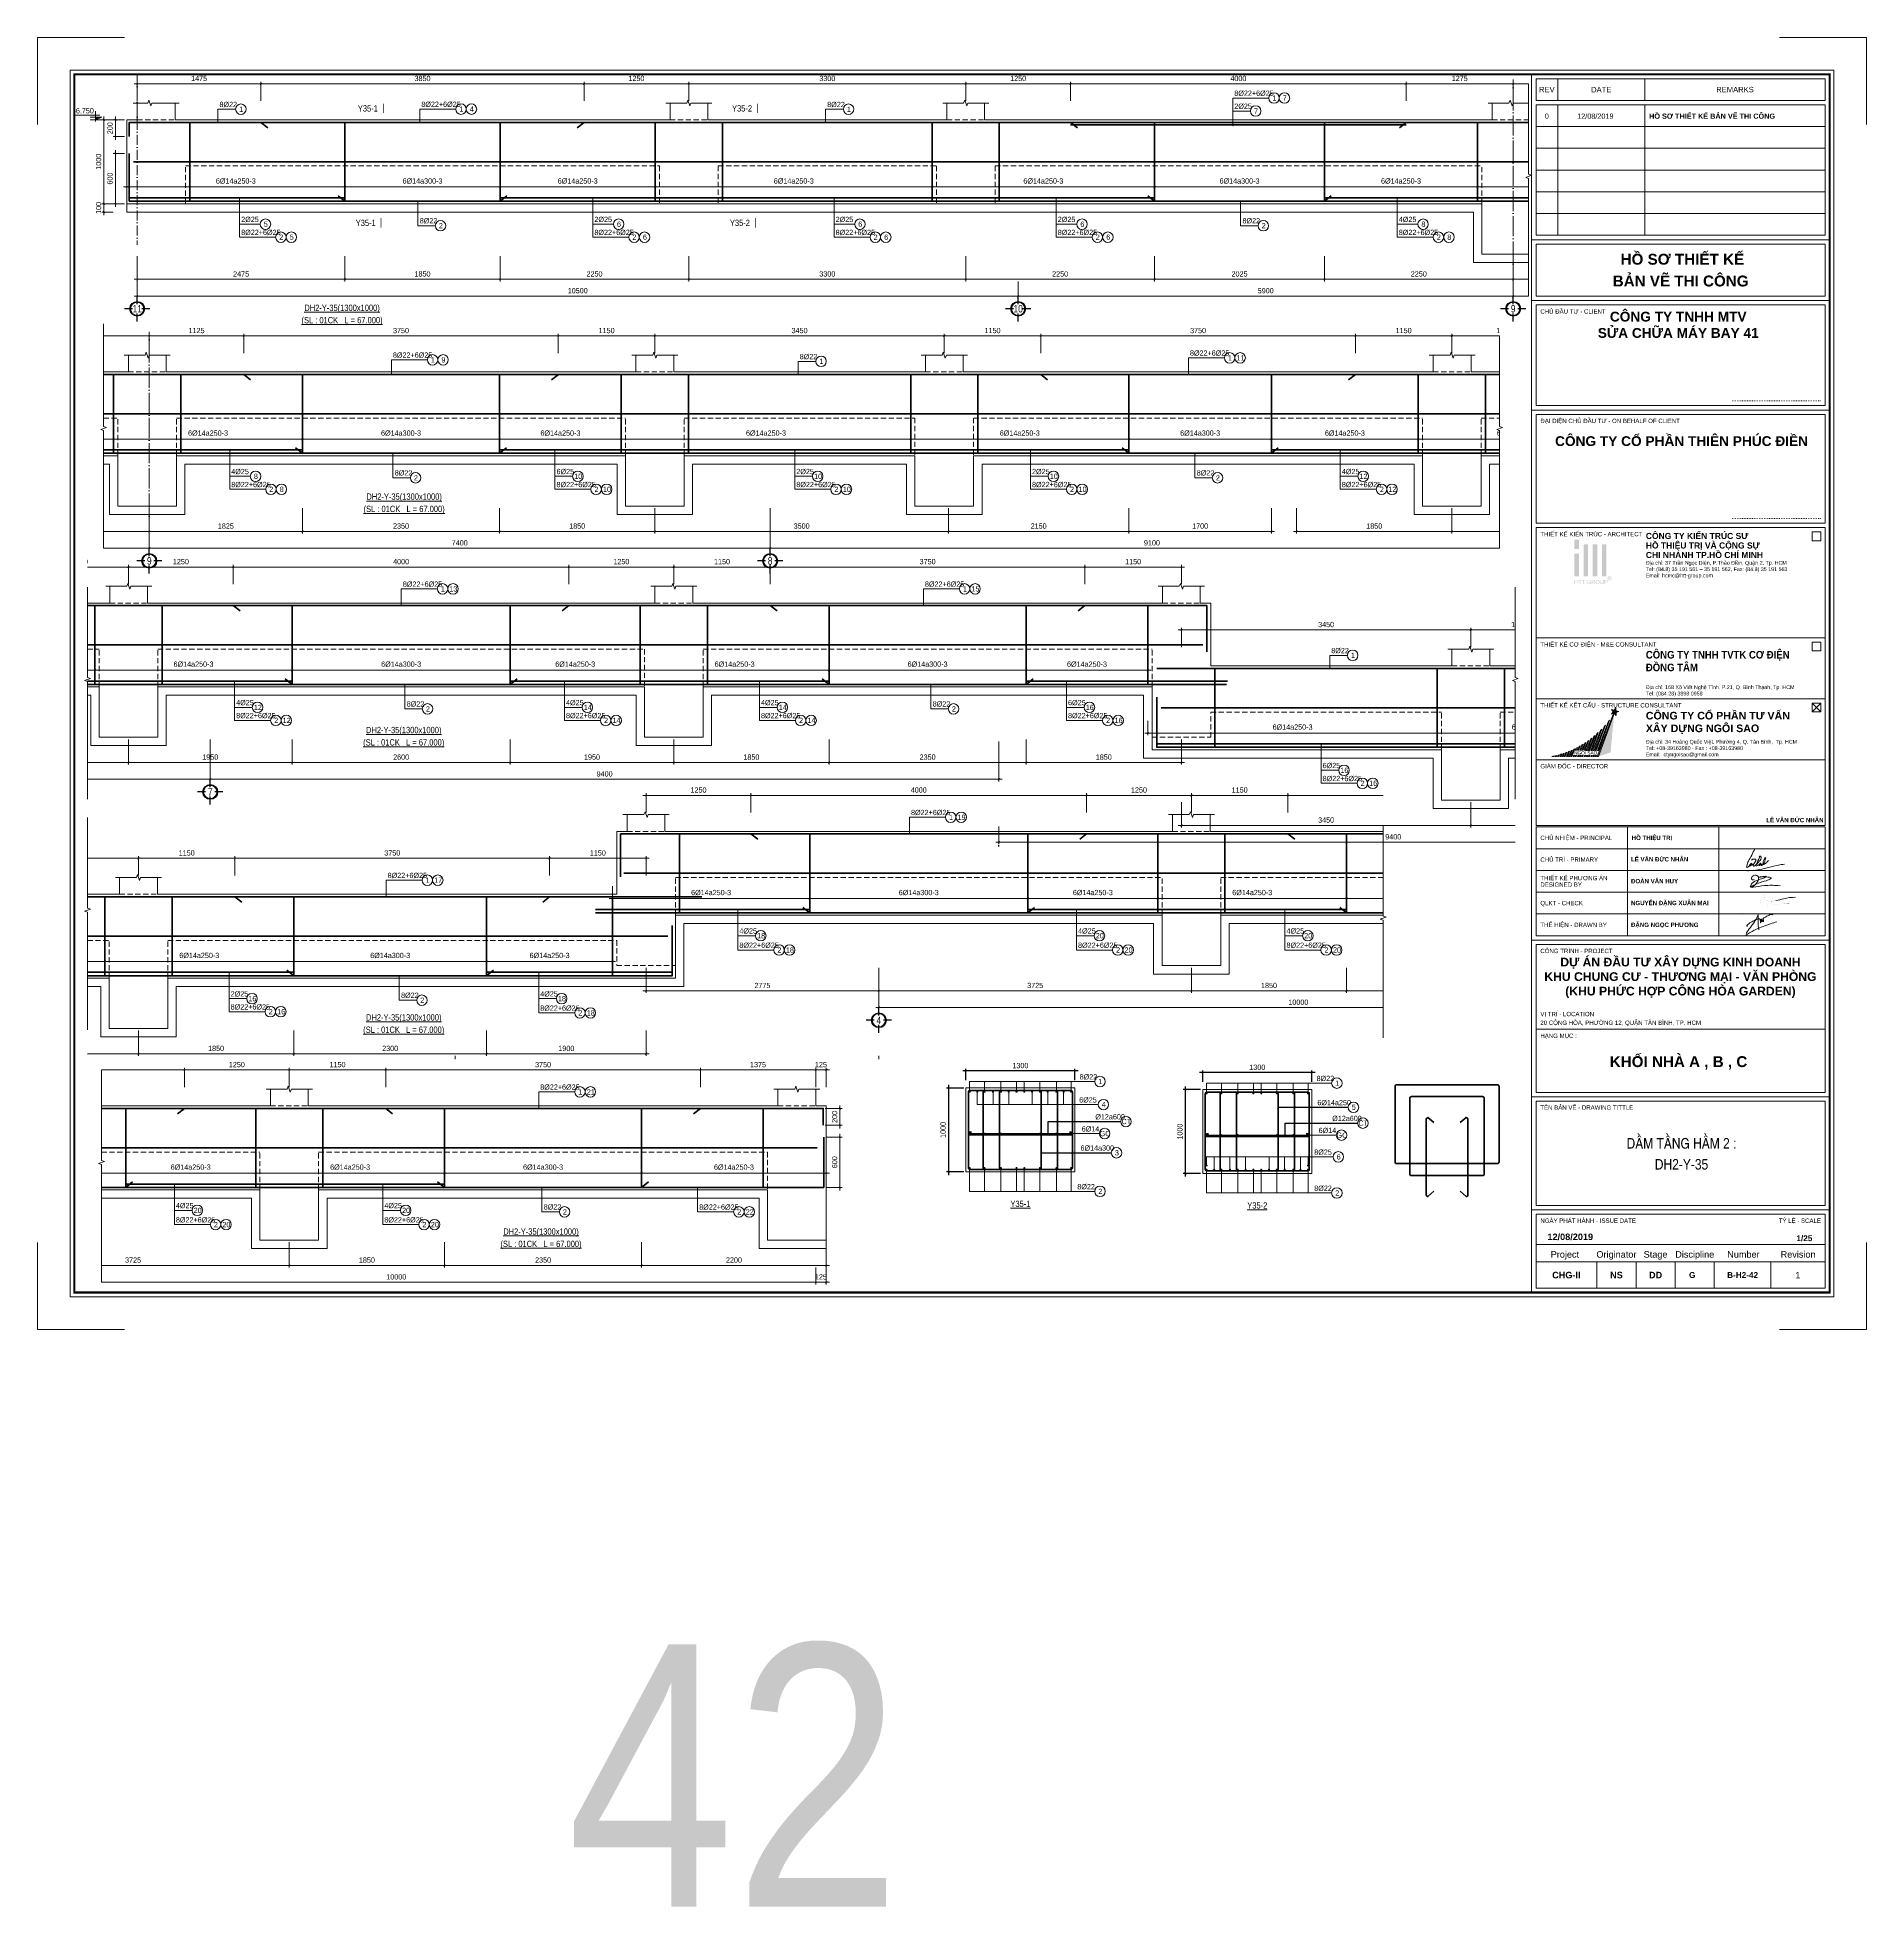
# Model space of a CAD drawing. Header units: millimetres. Extents: x 3014920 to 3563667, y -1638653 to -1356471.
# Drawn here: x 3498259 to 3520062, y -1627954 to -1605675 of the extents above; entities that cross this region are included whole.
import ezdxf
from ezdxf.enums import TextEntityAlignment as Align
from ezdxf.xclip import XClip

# ---------------------------------------------------------------- set-up
doc = ezdxf.new("R2010")
doc.units = ezdxf.units.MM
doc.header["$MEASUREMENT"] = 0
doc.header["$XCLIPFRAME"] = 0
doc.header["$PDMODE"] = 2
for name, pattern in [('6 TANG DIEN HINH 14-15$0$ACAD_ISO10W100', [18, 12, -3, 0, -3]), ('ACAD_ISO04W100', [30, 24, -3, 0, -3]), ('CENTER', [2, 1.25, -0.25, 0.25, -0.25]), ('HIDDEN', [0.375, 0.25, -0.125])]:
    doc.linetypes.add(name, pattern=pattern)
doc.layers.get('0').update_dxf_attribs({"lineweight": 9})
doc.layers.get('Defpoints').update_dxf_attribs({"color": 10, "lineweight": 0})
for name, color, linetype, lineweight in [('2', 2, 'Continuous', 20), ('CDAI', 21, 'Continuous', 40), ('CHG_XX_Khung ten$0$TEXT', 7, 'Continuous', 15), ('CHUNHO', 7, 'CENTER', 13), ('CHUTO', 51, 'Continuous', 15), ('CTHEP', 50, 'Continuous', 50), ('DBAO', 90, 'Continuous', 13), ('DGIONG', 130, 'Continuous', 13), ('DMo', 9, 'HIDDEN', 9), ('HATCH', 154, 'Continuous', 9), ('KTH', 154, 'Continuous', 9), ('Net khuat', 8, 'HIDDEN', 13), ('TEXT', 7, 'Continuous', 15), ('TRUC', 251, 'ACAD_ISO04W100', 9)]:
    doc.layers.add(name, color=color, linetype=linetype, lineweight=lineweight)
doc.layers.add('8', color=8, linetype='Continuous')
doc.layers.add('CHG_XX_Khung ten$0$TKTC', color=1, linetype='Continuous')
doc.layers.add('CHG_XX_Khung ten$0$A1 BORDER$0$DGIONG', color=7, linetype='Continuous', lineweight=13, true_color=0x29ffff)
doc.layers.add('CHG_XX_Khung ten$0$A1 BORDER$0$STICK', color=7, linetype='Continuous', lineweight=9, true_color=0xe60000)
doc.styles.add('ArialB', font='arialbd.ttf')
doc.styles.add('CHG_XX_Khung ten$0$A1 BORDER$0$ARIAL', font='arial.ttf')
doc.styles.add('CHG_XX_Khung ten$0$A1 BORDER$0$Arial - Bold', font='arialbd.ttf', dxfattribs={"height": 2.5})
doc.styles.add('CHG_XX_Khung ten$0$A1 BORDER$0$Star-AvoBold', font='VAVOB_0.TTF')
doc.styles.add('CHG_XX_Khung ten$0$A1 BORDER$0$Title Block DD$0$ARIAL', font='arial.ttf')
doc.styles.add('CHG_XX_Khung ten$0$A1 BORDER$0$Title Block DD$0$Arial - Bold', font='arialbd.ttf', dxfattribs={"height": 2.5})
doc.styles.add('CHG_XX_Khung ten$0$arial', font='arial.ttf')
doc.styles.add('CHG_XX_Khung ten$0$Arial - Bold', font='arialbd.ttf')
doc.styles.add('CHG_XX_Khung ten$0$ArialB', font='arialbd.ttf')
doc.styles.add('CHG_XX_Khung ten$0$title block pccc$0$ARIAL', font='arial.ttf')
doc.styles.add('CHG_XX_Khung ten$0$title block pccc$0$Arial - Bold', font='arialbd.ttf', dxfattribs={"height": 2.5})
doc.styles.add('HELVECONDENSE', font='VHELVCN_0.TTF')
doc.styles.add('Star-HelCon', font='VHELVCN_0.TTF')
doc.styles.add('TTP-HelCon', font='VHELVCN_0.TTF')
doc.styles.add('VNI-HELVE-CONDENSE', font='VHELVCN_0.TTF')
doc.dimstyles.new('kc-25', dxfattribs={"dimtxt": 62.5, "dimasz": 20, "dimexe": 20, "dimexo": 50, "dimgap": 25, "dimtad": 3, "dimdec": 0, "dimzin": 0, "dimdsep": 46, "dimtxsty": 'VNI-HELVE-CONDENSE', "dimblk": 'DIM', "dimcen": 2.5, "dimclrd": 256, "dimclre": 154, "dimclrt": 7, "dimaunit": 1, "dimadec": 0, "dimazin": 0, "dimtfac": 1, "dimtdec": 0, "dimtix": 1, "dimtmove": 0, "dimatfit": 3, "dimldrblk": 'DOT', "dimfxl": 1, "dimtolj": 1, "dimtzin": 0, "dimarcsym": 0})
doc.dimstyles.new('TTP-25', dxfattribs={"dimscale": 25, "dimtxt": 2.5, "dimasz": 1, "dimexe": 1, "dimexo": 1, "dimgap": 0.09, "dimtad": 0, "dimdec": 4, "dimrnd": 1, "dimzin": 9, "dimdsep": 46, "dimtxsty": 'TTP-HelCon', "dimblk": 'ARCHTICK', "dimcen": 0.09, "dimdle": 1.5, "dimclrd": 256, "dimclre": 256, "dimclrt": 7, "dimadec": 0, "dimazin": 0, "dimtfac": 1, "dimtdec": 4, "dimtmove": 0, "dimatfit": 3, "dimldrblk": 'ARCHTICK', "dimfxl": 1, "dimtvp": 1, "dimtolj": 1, "dimtzin": 0, "dimarcsym": 0})

# ---------------------------------------------------------------- blocks, each defined once
blk = doc.blocks.new('_ArchTick')
at = {"color": 0, "linetype": 'ByBlock', "const_width": 0.15}
blk.add_lwpolyline([(-0.5, -0.5), (0.5, 0.5)], dxfattribs=at)
blk = doc.blocks.new('*D1705')
at = {"layer": 'Defpoints', "color": 0, "transparency": 16777216}
for p in [(6700, 429), (6700, 200), (10000, 200)]:
    blk.add_point(p, dxfattribs=at)
at = {"layer": 'KTH', "lineweight": -2, "transparency": 16777216}
for p, q in [((6700, 225), (6700, 454)), ((10000, 225), (10000, 454)), ((10038, 429), (6663, 429))]:
    blk.add_line(p, q, dxfattribs=at)
at = {"layer": 'KTH', "lineweight": -2, "transparency": 16777216, "xscale": 25, "yscale": 25, "zscale": 25, "rotation": 180}
blk.add_blockref('_ArchTick', (6700, 429), dxfattribs=at)
at = {"layer": 'KTH', "lineweight": -2, "transparency": 16777216, "xscale": 25, "yscale": 25, "zscale": 25}
blk.add_blockref('_ArchTick', (10000, 429), dxfattribs=at)
at = {"layer": 'KTH', "color": 7, "transparency": 16777216, "insert": (8350, 493), "char_height": 62.5, "attachment_point": 5, "style": 'TTP-HelCon'}
blk.add_mtext('\\A1;3300', dxfattribs=at)
blk = doc.blocks.new('*D1706')
at = {"layer": 'Defpoints', "color": 0, "transparency": 16777216}
for p in [(125, 429), (125, 200), (1600, 200)]:
    blk.add_point(p, dxfattribs=at)
at = {"layer": 'KTH', "lineweight": -2, "transparency": 16777216}
for p, q in [((125, 225), (125, 454)), ((1600, 225), (1600, 454)), ((1637, 429), (87, 429))]:
    blk.add_line(p, q, dxfattribs=at)
at = {"layer": 'KTH', "lineweight": -2, "transparency": 16777216, "xscale": 25, "yscale": 25, "zscale": 25, "rotation": 180}
blk.add_blockref('_ArchTick', (125, 429), dxfattribs=at)
at = {"layer": 'KTH', "lineweight": -2, "transparency": 16777216, "xscale": 25, "yscale": 25, "zscale": 25}
blk.add_blockref('_ArchTick', (1600, 429), dxfattribs=at)
at = {"layer": 'KTH', "color": 7, "transparency": 16777216, "insert": (862, 493), "char_height": 62.5, "attachment_point": 5, "style": 'TTP-HelCon'}
blk.add_mtext('\\A1;1475', dxfattribs=at)
blk = doc.blocks.new('*D1707')
at = {"layer": 'Defpoints', "color": 0, "transparency": 16777216}
for p in [(10000, -1600), (12250, -1600), (12250, -1901)]:
    blk.add_point(p, dxfattribs=at)
at = {"layer": 'KTH', "lineweight": -2, "transparency": 16777216}
for p, q in [((10000, -1625), (10000, -1926)), ((12250, -1625), (12250, -1926)), ((9963, -1901), (12288, -1901))]:
    blk.add_line(p, q, dxfattribs=at)
at = {"layer": 'KTH', "lineweight": -2, "transparency": 16777216, "xscale": 25, "yscale": 25, "zscale": 25, "rotation": 180}
blk.add_blockref('_ArchTick', (10000, -1901), dxfattribs=at)
at = {"layer": 'KTH', "lineweight": -2, "transparency": 16777216, "xscale": 25, "yscale": 25, "zscale": 25}
blk.add_blockref('_ArchTick', (12250, -1901), dxfattribs=at)
at = {"layer": 'KTH', "color": 7, "transparency": 16777216, "insert": (11125, -1837), "char_height": 62.5, "attachment_point": 5, "style": 'TTP-HelCon'}
blk.add_mtext('\\A1;2250', dxfattribs=at)
blk = doc.blocks.new('*D1708')
at = {"layer": 'Defpoints', "color": 0, "transparency": 16777216}
for p in [(0, -603), (2600, -603), (2600, -800)]:
    blk.add_point(p, dxfattribs=at)
at = {"layer": 'KTH', "lineweight": -2, "transparency": 16777216}
for p, q in [((0, -628), (0, -825)), ((2600, -628), (2600, -825)), ((-38, -800), (2637, -800))]:
    blk.add_line(p, q, dxfattribs=at)
at = {"layer": 'KTH', "lineweight": -2, "transparency": 16777216, "xscale": 25, "yscale": 25, "zscale": 25, "rotation": 180}
blk.add_blockref('_ArchTick', (0, -800), dxfattribs=at)
at = {"layer": 'KTH', "lineweight": -2, "transparency": 16777216, "xscale": 25, "yscale": 25, "zscale": 25}
blk.add_blockref('_ArchTick', (2600, -800), dxfattribs=at)
at = {"layer": 'KTH', "color": 7, "transparency": 16777216, "insert": (1300, -730), "char_height": 62.5, "attachment_point": 5, "style": 'TTP-HelCon'}
blk.add_mtext('\\A1;6Þ14a250-3', dxfattribs=at)
blk = doc.blocks.new('DIM')
h = blk.add_hatch(color=1)
h.paths.add_polyline_path([(0.5, 0.3, 1), (0.3, 0.5), (-0.2, 0), (0.2, 0)])
h.paths.add_polyline_path([(0.2, 0), (-0.2, 0), (-0.5, -0.3, 1), (-0.3, -0.5)])
at = {"color": 9}
for p, q in [((-0.2, 0), (-1.5, 0)), ((0.2, 0), (1.5, 0))]:
    blk.add_line(p, q, dxfattribs=at)
at = {"color": 1}
for p, q in [((-0.5, -0.3), (0.3, 0.5)), ((-0.3, -0.5), (0.5, 0.3)), ((-0.2, 0), (0.2, 0))]:
    blk.add_line(p, q, dxfattribs=at)
blk.add_arc((-0.4, -0.4), 0.138, 135, 315, dxfattribs=at)
blk = doc.blocks.new('CODE')
at = {"layer": 'DBAO'}
for p, q in [((-63, 0), (-138, 30)), ((-138, 30), (0, 30)), ((-138, 0), (0, 0)), ((-113, 55), (224, 55)), ((-63, -20), (-63, 105))]:
    blk.add_line(p, q, dxfattribs=at)
at = {"layer": 'HATCH', "color": 1}
blk.add_solid([(-63, 0), (-138, 30), (-63, 30)], dxfattribs=at)
blk = doc.blocks.new('*D1709')
at = {"layer": 'Defpoints', "color": 0, "transparency": 16777216}
for p in [(22550, -1600), (26050, -1600), (22550, -1901)]:
    blk.add_point(p, dxfattribs=at)
at = {"layer": 'KTH', "lineweight": -2, "transparency": 16777216}
for p, q in [((22550, -1625), (22550, -1926)), ((26050, -1625), (26050, -1926)), ((26087, -1901), (22512, -1901))]:
    blk.add_line(p, q, dxfattribs=at)
at = {"layer": 'KTH', "lineweight": -2, "transparency": 16777216, "xscale": 25, "yscale": 25, "zscale": 25, "rotation": 180}
blk.add_blockref('_ArchTick', (22550, -1901), dxfattribs=at)
at = {"layer": 'KTH', "lineweight": -2, "transparency": 16777216, "xscale": 25, "yscale": 25, "zscale": 25}
blk.add_blockref('_ArchTick', (26050, -1901), dxfattribs=at)
at = {"layer": 'KTH', "color": 7, "transparency": 16777216, "insert": (24300, -1837), "char_height": 62.5, "attachment_point": 5, "style": 'TTP-HelCon'}
blk.add_mtext('\\A1;3500', dxfattribs=at)
blk = doc.blocks.new('*D1710')
at = {"layer": 'Defpoints', "color": 0, "transparency": 16777216}
for p in [(125, -1600), (2600, -1600), (125, -1901)]:
    blk.add_point(p, dxfattribs=at)
at = {"layer": 'KTH', "lineweight": -2, "transparency": 16777216}
for p, q in [((125, -1625), (125, -1926)), ((2600, -1625), (2600, -1926)), ((2637, -1901), (88, -1901))]:
    blk.add_line(p, q, dxfattribs=at)
at = {"layer": 'KTH', "lineweight": -2, "transparency": 16777216, "xscale": 25, "yscale": 25, "zscale": 25, "rotation": 180}
blk.add_blockref('_ArchTick', (125, -1901), dxfattribs=at)
at = {"layer": 'KTH', "lineweight": -2, "transparency": 16777216, "xscale": 25, "yscale": 25, "zscale": 25}
blk.add_blockref('_ArchTick', (2600, -1901), dxfattribs=at)
at = {"layer": 'KTH', "color": 7, "transparency": 16777216, "insert": (1363, -1837), "char_height": 62.5, "attachment_point": 5, "style": 'TTP-HelCon'}
blk.add_mtext('\\A1;2475', dxfattribs=at)
blk = doc.blocks.new('dau truc')
blk.add_circle((0, 0), 180)
at = {"layer": '8'}
for p, q in [((0, 127), (0, 345)), ((-127, 0), (-345, 0)), ((0, -345), (0, -127)), ((345, 0), (127, 0))]:
    blk.add_line(p, q, dxfattribs=at)
blk.add_circle((0, 0), 200, dxfattribs=at)
at = {"layer": 'TEXT', "style": 'HELVECONDENSE'}
blk.add_attdef('A', text='', height=233, dxfattribs=at).set_placement((0, 0), align=Align.MIDDLE)
blk = doc.blocks.new('*D1711')
at = {"layer": 'Defpoints', "color": 0, "transparency": 16777216}
for p in [(22150, -628), (25600, -603), (22150, -800)]:
    blk.add_point(p, dxfattribs=at)
at = {"layer": 'KTH', "lineweight": -2, "transparency": 16777216}
for p, q in [((22150, -653), (22150, -825)), ((25600, -628), (25600, -825)), ((25638, -800), (22113, -800))]:
    blk.add_line(p, q, dxfattribs=at)
at = {"layer": 'KTH', "lineweight": -2, "transparency": 16777216, "xscale": 25, "yscale": 25, "zscale": 25, "rotation": 180}
blk.add_blockref('_ArchTick', (22150, -800), dxfattribs=at)
at = {"layer": 'KTH', "lineweight": -2, "transparency": 16777216, "xscale": 25, "yscale": 25, "zscale": 25}
blk.add_blockref('_ArchTick', (25600, -800), dxfattribs=at)
at = {"layer": 'KTH', "color": 7, "transparency": 16777216, "insert": (23875, -730), "char_height": 62.5, "attachment_point": 5, "style": 'TTP-HelCon'}
blk.add_mtext('\\A1;6Þ14a250-3', dxfattribs=at)
blk = doc.blocks.new('*D1712')
at = {"layer": 'Defpoints', "color": 0, "transparency": 16777216}
for p in [(26000, 429), (22550, 200), (26000, 200)]:
    blk.add_point(p, dxfattribs=at)
at = {"layer": 'KTH', "lineweight": -2, "transparency": 16777216}
for p, q in [((22550, 225), (22550, 454)), ((26000, 225), (26000, 454)), ((22512, 429), (26037, 429))]:
    blk.add_line(p, q, dxfattribs=at)
at = {"layer": 'KTH', "lineweight": -2, "transparency": 16777216, "xscale": 25, "yscale": 25, "zscale": 25, "rotation": 180}
blk.add_blockref('_ArchTick', (22550, 429), dxfattribs=at)
at = {"layer": 'KTH', "lineweight": -2, "transparency": 16777216, "xscale": 25, "yscale": 25, "zscale": 25}
blk.add_blockref('_ArchTick', (26000, 429), dxfattribs=at)
at = {"layer": 'KTH', "color": 7, "transparency": 16777216, "insert": (24275, 493), "char_height": 62.5, "attachment_point": 5, "style": 'TTP-HelCon'}
blk.add_mtext('\\A1;3450', dxfattribs=at)
blk = doc.blocks.new('*D1713')
at = {"layer": 'Defpoints', "color": 0, "transparency": 16777216}
for p in [(5450, 429), (1600, 200), (5450, 200)]:
    blk.add_point(p, dxfattribs=at)
at = {"layer": 'KTH', "lineweight": -2, "transparency": 16777216}
for p, q in [((1600, 225), (1600, 454)), ((5450, 225), (5450, 454)), ((1562, 429), (5488, 429))]:
    blk.add_line(p, q, dxfattribs=at)
at = {"layer": 'KTH', "lineweight": -2, "transparency": 16777216, "xscale": 25, "yscale": 25, "zscale": 25, "rotation": 180}
blk.add_blockref('_ArchTick', (1600, 429), dxfattribs=at)
at = {"layer": 'KTH', "lineweight": -2, "transparency": 16777216, "xscale": 25, "yscale": 25, "zscale": 25}
blk.add_blockref('_ArchTick', (5450, 429), dxfattribs=at)
at = {"layer": 'KTH', "color": 7, "transparency": 16777216, "insert": (3525, 493), "char_height": 62.5, "attachment_point": 5, "style": 'TTP-HelCon'}
blk.add_mtext('\\A1;3850', dxfattribs=at)
blk = doc.blocks.new('*D1714')
at = {"layer": 'Defpoints', "color": 0, "transparency": 16777216}
for p in [(6700, 429), (5450, 200), (6700, 200)]:
    blk.add_point(p, dxfattribs=at)
at = {"layer": 'KTH', "lineweight": -2, "transparency": 16777216}
for p, q in [((5450, 225), (5450, 454)), ((6700, 225), (6700, 454)), ((5413, 429), (6738, 429))]:
    blk.add_line(p, q, dxfattribs=at)
at = {"layer": 'KTH', "lineweight": -2, "transparency": 16777216, "xscale": 25, "yscale": 25, "zscale": 25, "rotation": 180}
blk.add_blockref('_ArchTick', (5450, 429), dxfattribs=at)
at = {"layer": 'KTH', "lineweight": -2, "transparency": 16777216, "xscale": 25, "yscale": 25, "zscale": 25}
blk.add_blockref('_ArchTick', (6700, 429), dxfattribs=at)
at = {"layer": 'KTH', "color": 7, "transparency": 16777216, "insert": (6075, 493), "char_height": 62.5, "attachment_point": 5, "style": 'TTP-HelCon'}
blk.add_mtext('\\A1;1250', dxfattribs=at)
blk = doc.blocks.new('*D1715')
at = {"layer": 'Defpoints', "color": 0, "transparency": 16777216}
for p in [(2600, -1600), (4450, -1600), (4450, -1901)]:
    blk.add_point(p, dxfattribs=at)
at = {"layer": 'KTH', "lineweight": -2, "transparency": 16777216}
for p, q in [((2600, -1625), (2600, -1926)), ((4450, -1625), (4450, -1926)), ((2562, -1901), (4488, -1901))]:
    blk.add_line(p, q, dxfattribs=at)
at = {"layer": 'KTH', "lineweight": -2, "transparency": 16777216, "xscale": 25, "yscale": 25, "zscale": 25, "rotation": 180}
blk.add_blockref('_ArchTick', (2600, -1901), dxfattribs=at)
at = {"layer": 'KTH', "lineweight": -2, "transparency": 16777216, "xscale": 25, "yscale": 25, "zscale": 25}
blk.add_blockref('_ArchTick', (4450, -1901), dxfattribs=at)
at = {"layer": 'KTH', "color": 7, "transparency": 16777216, "insert": (3525, -1837), "char_height": 62.5, "attachment_point": 5, "style": 'TTP-HelCon'}
blk.add_mtext('\\A1;1850', dxfattribs=at)
blk = doc.blocks.new('*D1716')
at = {"layer": 'Defpoints', "color": 0, "transparency": 16777216}
for p in [(4450, -1600), (6700, -1600), (6700, -1901)]:
    blk.add_point(p, dxfattribs=at)
at = {"layer": 'KTH', "lineweight": -2, "transparency": 16777216}
for p, q in [((4450, -1625), (4450, -1926)), ((6700, -1625), (6700, -1926)), ((4413, -1901), (6738, -1901))]:
    blk.add_line(p, q, dxfattribs=at)
at = {"layer": 'KTH', "lineweight": -2, "transparency": 16777216, "xscale": 25, "yscale": 25, "zscale": 25, "rotation": 180}
blk.add_blockref('_ArchTick', (4450, -1901), dxfattribs=at)
at = {"layer": 'KTH', "lineweight": -2, "transparency": 16777216, "xscale": 25, "yscale": 25, "zscale": 25}
blk.add_blockref('_ArchTick', (6700, -1901), dxfattribs=at)
at = {"layer": 'KTH', "color": 7, "transparency": 16777216, "insert": (5575, -1837), "char_height": 62.5, "attachment_point": 5, "style": 'TTP-HelCon'}
blk.add_mtext('\\A1;2250', dxfattribs=at)
blk = doc.blocks.new('*D1717')
at = {"layer": 'Defpoints', "color": 0, "transparency": 16777216}
for p in [(125, -1600), (10625, -1901), (10625, -2101)]:
    blk.add_point(p, dxfattribs=at)
at = {"layer": 'KTH', "lineweight": -2, "transparency": 16777216}
for p, q in [((125, -1625), (125, -2126)), ((10625, -1926), (10625, -2126)), ((87, -2101), (10662, -2101))]:
    blk.add_line(p, q, dxfattribs=at)
at = {"layer": 'KTH', "lineweight": -2, "transparency": 16777216, "xscale": 25, "yscale": 25, "zscale": 25, "rotation": 180}
blk.add_blockref('_ArchTick', (125, -2101), dxfattribs=at)
at = {"layer": 'KTH', "lineweight": -2, "transparency": 16777216, "xscale": 25, "yscale": 25, "zscale": 25}
blk.add_blockref('_ArchTick', (10625, -2101), dxfattribs=at)
at = {"layer": 'KTH', "color": 7, "transparency": 16777216, "insert": (5375, -2037), "char_height": 62.5, "attachment_point": 5, "style": 'TTP-HelCon'}
blk.add_mtext('\\A1;10500', dxfattribs=at)
blk = doc.blocks.new('*D1718')
at = {"layer": 'Defpoints', "color": 0, "transparency": 16777216}
for p in [(4450, -603), (6300, -603), (4450, -800)]:
    blk.add_point(p, dxfattribs=at)
at = {"layer": 'KTH', "lineweight": -2, "transparency": 16777216}
for p, q in [((4450, -628), (4450, -825)), ((6300, -628), (6300, -825)), ((6338, -800), (4413, -800))]:
    blk.add_line(p, q, dxfattribs=at)
at = {"layer": 'KTH', "lineweight": -2, "transparency": 16777216, "xscale": 25, "yscale": 25, "zscale": 25, "rotation": 180}
blk.add_blockref('_ArchTick', (4450, -800), dxfattribs=at)
at = {"layer": 'KTH', "lineweight": -2, "transparency": 16777216, "xscale": 25, "yscale": 25, "zscale": 25}
blk.add_blockref('_ArchTick', (6300, -800), dxfattribs=at)
at = {"layer": 'KTH', "color": 7, "transparency": 16777216, "insert": (5375, -730), "char_height": 62.5, "attachment_point": 5, "style": 'TTP-HelCon'}
blk.add_mtext('\\A1;6Þ14a250-3', dxfattribs=at)
blk = doc.blocks.new('*D1719')
at = {"layer": 'Defpoints', "color": 0, "transparency": 16777216}
for p in [(2600, -603), (4450, -603), (2600, -800)]:
    blk.add_point(p, dxfattribs=at)
at = {"layer": 'KTH', "lineweight": -2, "transparency": 16777216}
for p, q in [((2600, -628), (2600, -825)), ((4450, -628), (4450, -825)), ((4488, -800), (2562, -800))]:
    blk.add_line(p, q, dxfattribs=at)
at = {"layer": 'KTH', "lineweight": -2, "transparency": 16777216, "xscale": 25, "yscale": 25, "zscale": 25, "rotation": 180}
blk.add_blockref('_ArchTick', (2600, -800), dxfattribs=at)
at = {"layer": 'KTH', "lineweight": -2, "transparency": 16777216, "xscale": 25, "yscale": 25, "zscale": 25}
blk.add_blockref('_ArchTick', (4450, -800), dxfattribs=at)
at = {"layer": 'KTH', "color": 7, "transparency": 16777216, "insert": (3525, -730), "char_height": 62.5, "attachment_point": 5, "style": 'TTP-HelCon'}
blk.add_mtext('\\A1;6Þ14a300-3', dxfattribs=at)
blk = doc.blocks.new('*D1720')
at = {"layer": 'Defpoints', "color": 0, "transparency": 16777216}
for p in [(64800, -1600), (67000, -1600), (67000, -1901)]:
    blk.add_point(p, dxfattribs=at)
at = {"layer": 'KTH', "lineweight": -2, "transparency": 16777216}
for p, q in [((64800, -1625), (64800, -1926)), ((67000, -1625), (67000, -1926)), ((64762, -1901), (67037, -1901))]:
    blk.add_line(p, q, dxfattribs=at)
at = {"layer": 'KTH', "lineweight": -2, "transparency": 16777216, "xscale": 25, "yscale": 25, "zscale": 25, "rotation": 180}
blk.add_blockref('_ArchTick', (64800, -1901), dxfattribs=at)
at = {"layer": 'KTH', "lineweight": -2, "transparency": 16777216, "xscale": 25, "yscale": 25, "zscale": 25}
blk.add_blockref('_ArchTick', (67000, -1901), dxfattribs=at)
at = {"layer": 'KTH', "color": 7, "transparency": 16777216, "insert": (65900, -1837), "char_height": 62.5, "attachment_point": 5, "style": 'TTP-HelCon'}
blk.add_mtext('\\A1;2200', dxfattribs=at)
blk = doc.blocks.new('*D1721')
at = {"layer": 'Defpoints', "color": 0, "transparency": 16777216}
for p in [(33300, 429), (33300, 200), (37300, 200)]:
    blk.add_point(p, dxfattribs=at)
at = {"layer": 'KTH', "lineweight": -2, "transparency": 16777216}
for p, q in [((33300, 225), (33300, 454)), ((37300, 225), (37300, 454)), ((37337, 429), (33262, 429))]:
    blk.add_line(p, q, dxfattribs=at)
at = {"layer": 'KTH', "lineweight": -2, "transparency": 16777216, "xscale": 25, "yscale": 25, "zscale": 25, "rotation": 180}
blk.add_blockref('_ArchTick', (33300, 429), dxfattribs=at)
at = {"layer": 'KTH', "lineweight": -2, "transparency": 16777216, "xscale": 25, "yscale": 25, "zscale": 25}
blk.add_blockref('_ArchTick', (37300, 429), dxfattribs=at)
at = {"layer": 'KTH', "color": 7, "transparency": 16777216, "insert": (35300, 493), "char_height": 62.5, "attachment_point": 5, "style": 'TTP-HelCon'}
blk.add_mtext('\\A1;4000', dxfattribs=at)
blk = doc.blocks.new('*D1722')
at = {"layer": 'Defpoints', "color": 0, "transparency": 16777216}
for p in [(67000, 429), (66875, 200), (67000, 200)]:
    blk.add_point(p, dxfattribs=at)
at = {"layer": 'KTH', "lineweight": -2, "transparency": 16777216}
for p, q in [((66875, 225), (66875, 454)), ((67000, 225), (67000, 454)), ((66837, 429), (67037, 429))]:
    blk.add_line(p, q, dxfattribs=at)
at = {"layer": 'KTH', "lineweight": -2, "transparency": 16777216, "xscale": 25, "yscale": 25, "zscale": 25, "rotation": 180}
blk.add_blockref('_ArchTick', (66875, 429), dxfattribs=at)
at = {"layer": 'KTH', "lineweight": -2, "transparency": 16777216, "xscale": 25, "yscale": 25, "zscale": 25}
blk.add_blockref('_ArchTick', (67000, 429), dxfattribs=at)
at = {"layer": 'KTH', "color": 7, "transparency": 16777216, "insert": (66937, 493), "char_height": 62.5, "attachment_point": 5, "style": 'TTP-HelCon'}
blk.add_mtext('\\A1;125', dxfattribs=at)
blk = doc.blocks.new('*D1723')
at = {"layer": 'Defpoints', "color": 0, "transparency": 16777216}
for p in [(38550, 429), (38550, 200), (39700, 200)]:
    blk.add_point(p, dxfattribs=at)
at = {"layer": 'KTH', "lineweight": -2, "transparency": 16777216}
for p, q in [((38550, 225), (38550, 454)), ((39700, 225), (39700, 454)), ((39738, 429), (38512, 429))]:
    blk.add_line(p, q, dxfattribs=at)
at = {"layer": 'KTH', "lineweight": -2, "transparency": 16777216, "xscale": 25, "yscale": 25, "zscale": 25, "rotation": 180}
blk.add_blockref('_ArchTick', (38550, 429), dxfattribs=at)
at = {"layer": 'KTH', "lineweight": -2, "transparency": 16777216, "xscale": 25, "yscale": 25, "zscale": 25}
blk.add_blockref('_ArchTick', (39700, 429), dxfattribs=at)
at = {"layer": 'KTH', "color": 7, "transparency": 16777216, "insert": (39125, 493), "char_height": 62.5, "attachment_point": 5, "style": 'TTP-HelCon'}
blk.add_mtext('\\A1;1150', dxfattribs=at)
blk = doc.blocks.new('*D1724')
at = {"layer": 'Defpoints', "color": 0, "transparency": 16777216}
for p in [(38550, -1600), (40400, -1600), (38550, -1901)]:
    blk.add_point(p, dxfattribs=at)
at = {"layer": 'KTH', "lineweight": -2, "transparency": 16777216}
for p, q in [((38550, -1625), (38550, -1926)), ((40400, -1625), (40400, -1926)), ((40438, -1901), (38513, -1901))]:
    blk.add_line(p, q, dxfattribs=at)
at = {"layer": 'KTH', "lineweight": -2, "transparency": 16777216, "xscale": 25, "yscale": 25, "zscale": 25, "rotation": 180}
blk.add_blockref('_ArchTick', (38550, -1901), dxfattribs=at)
at = {"layer": 'KTH', "lineweight": -2, "transparency": 16777216, "xscale": 25, "yscale": 25, "zscale": 25}
blk.add_blockref('_ArchTick', (40400, -1901), dxfattribs=at)
at = {"layer": 'KTH', "color": 7, "transparency": 16777216, "insert": (39475, -1837), "char_height": 62.5, "attachment_point": 5, "style": 'TTP-HelCon'}
blk.add_mtext('\\A1;1850', dxfattribs=at)
blk = doc.blocks.new('*D1725')
at = {"layer": 'Defpoints', "color": 0, "transparency": 16777216}
for p in [(40400, -1600), (42750, -1600), (42750, -1901)]:
    blk.add_point(p, dxfattribs=at)
at = {"layer": 'KTH', "lineweight": -2, "transparency": 16777216}
for p, q in [((40400, -1625), (40400, -1926)), ((42750, -1625), (42750, -1926)), ((40363, -1901), (42788, -1901))]:
    blk.add_line(p, q, dxfattribs=at)
at = {"layer": 'KTH', "lineweight": -2, "transparency": 16777216, "xscale": 25, "yscale": 25, "zscale": 25, "rotation": 180}
blk.add_blockref('_ArchTick', (40400, -1901), dxfattribs=at)
at = {"layer": 'KTH', "lineweight": -2, "transparency": 16777216, "xscale": 25, "yscale": 25, "zscale": 25}
blk.add_blockref('_ArchTick', (42750, -1901), dxfattribs=at)
at = {"layer": 'KTH', "color": 7, "transparency": 16777216, "insert": (41575, -1837), "char_height": 62.5, "attachment_point": 5, "style": 'TTP-HelCon'}
blk.add_mtext('\\A1;2350', dxfattribs=at)
blk = doc.blocks.new('*D1726')
at = {"layer": 'Defpoints', "color": 0, "transparency": 16777216}
for p in [(38550, 429), (37300, 200), (38550, 200)]:
    blk.add_point(p, dxfattribs=at)
at = {"layer": 'KTH', "lineweight": -2, "transparency": 16777216}
for p, q in [((37300, 225), (37300, 454)), ((38550, 225), (38550, 454)), ((37262, 429), (38587, 429))]:
    blk.add_line(p, q, dxfattribs=at)
at = {"layer": 'KTH', "lineweight": -2, "transparency": 16777216, "xscale": 25, "yscale": 25, "zscale": 25, "rotation": 180}
blk.add_blockref('_ArchTick', (37300, 429), dxfattribs=at)
at = {"layer": 'KTH', "lineweight": -2, "transparency": 16777216, "xscale": 25, "yscale": 25, "zscale": 25}
blk.add_blockref('_ArchTick', (38550, 429), dxfattribs=at)
at = {"layer": 'KTH', "color": 7, "transparency": 16777216, "insert": (37925, 493), "char_height": 62.5, "attachment_point": 5, "style": 'TTP-HelCon'}
blk.add_mtext('\\A1;1250', dxfattribs=at)
blk = doc.blocks.new('*D1727')
at = {"layer": 'Defpoints', "color": 0, "transparency": 16777216}
for p in [(38150, -628), (40400, -603), (40400, -800)]:
    blk.add_point(p, dxfattribs=at)
at = {"layer": 'KTH', "lineweight": -2, "transparency": 16777216}
for p, q in [((38150, -653), (38150, -825)), ((40400, -628), (40400, -825)), ((38113, -800), (40438, -800))]:
    blk.add_line(p, q, dxfattribs=at)
at = {"layer": 'KTH', "lineweight": -2, "transparency": 16777216, "xscale": 25, "yscale": 25, "zscale": 25, "rotation": 180}
blk.add_blockref('_ArchTick', (38150, -800), dxfattribs=at)
at = {"layer": 'KTH', "lineweight": -2, "transparency": 16777216, "xscale": 25, "yscale": 25, "zscale": 25}
blk.add_blockref('_ArchTick', (40400, -800), dxfattribs=at)
at = {"layer": 'KTH', "color": 7, "transparency": 16777216, "insert": (39275, -730), "char_height": 62.5, "attachment_point": 5, "style": 'TTP-HelCon'}
blk.add_mtext('\\A1;6Þ14a250-3', dxfattribs=at)
blk = doc.blocks.new('*D1728')
at = {"layer": 'Defpoints', "color": 0, "transparency": 16777216}
for p in [(64800, -603), (67000, -603), (64800, -800)]:
    blk.add_point(p, dxfattribs=at)
at = {"layer": 'KTH', "lineweight": -2, "transparency": 16777216}
for p, q in [((64800, -628), (64800, -825)), ((67000, -628), (67000, -825)), ((67037, -800), (64762, -800))]:
    blk.add_line(p, q, dxfattribs=at)
at = {"layer": 'KTH', "lineweight": -2, "transparency": 16777216, "xscale": 25, "yscale": 25, "zscale": 25, "rotation": 180}
blk.add_blockref('_ArchTick', (64800, -800), dxfattribs=at)
at = {"layer": 'KTH', "lineweight": -2, "transparency": 16777216, "xscale": 25, "yscale": 25, "zscale": 25}
blk.add_blockref('_ArchTick', (67000, -800), dxfattribs=at)
at = {"layer": 'KTH', "color": 7, "transparency": 16777216, "insert": (65900, -730), "char_height": 62.5, "attachment_point": 5, "style": 'TTP-HelCon'}
blk.add_mtext('\\A1;6Þ14a250-3', dxfattribs=at)
blk = doc.blocks.new('*D1729')
at = {"layer": 'Defpoints', "color": 0, "transparency": 16777216}
for p in [(42425, -2638), (51825, -2651), (42425, -2851)]:
    blk.add_point(p, dxfattribs=at)
at = {"layer": 'KTH', "lineweight": -2, "transparency": 16777216}
for p, q in [((42425, -2663), (42425, -2876)), ((51862, -2851), (42387, -2851)), ((51825, -2676), (51825, -2876))]:
    blk.add_line(p, q, dxfattribs=at)
at = {"layer": 'KTH', "lineweight": -2, "transparency": 16777216, "xscale": 25, "yscale": 25, "zscale": 25, "rotation": 180}
blk.add_blockref('_ArchTick', (42425, -2851), dxfattribs=at)
at = {"layer": 'KTH', "lineweight": -2, "transparency": 16777216, "xscale": 25, "yscale": 25, "zscale": 25}
blk.add_blockref('_ArchTick', (51825, -2851), dxfattribs=at)
at = {"layer": 'KTH', "color": 7, "transparency": 16777216, "insert": (47125, -2787), "char_height": 62.5, "attachment_point": 5, "style": 'TTP-HelCon'}
blk.add_mtext('\\A1;9400', dxfattribs=at)
blk = doc.blocks.new('*D1730')
at = {"layer": 'Defpoints', "color": 0, "transparency": 16777216}
for p in [(51825, -2651), (56875, -2651), (51825, -2851)]:
    blk.add_point(p, dxfattribs=at)
at = {"layer": 'KTH', "lineweight": -2, "transparency": 16777216}
for p, q in [((56912, -2851), (51787, -2851)), ((51825, -2676), (51825, -2876)), ((56875, -2676), (56875, -2876))]:
    blk.add_line(p, q, dxfattribs=at)
at = {"layer": 'KTH', "lineweight": -2, "transparency": 16777216, "xscale": 25, "yscale": 25, "zscale": 25, "rotation": 180}
blk.add_blockref('_ArchTick', (51825, -2851), dxfattribs=at)
at = {"layer": 'KTH', "lineweight": -2, "transparency": 16777216, "xscale": 25, "yscale": 25, "zscale": 25}
blk.add_blockref('_ArchTick', (56875, -2851), dxfattribs=at)
at = {"layer": 'KTH', "color": 7, "transparency": 16777216, "insert": (54350, -2787), "char_height": 62.5, "attachment_point": 5, "style": 'TTP-HelCon'}
blk.add_mtext('\\A1;5050', dxfattribs=at)
blk = doc.blocks.new('*D1731')
at = {"layer": 'Defpoints', "color": 0, "transparency": 16777216}
for p in [(56875, -1901), (66875, -1901), (66875, -2101)]:
    blk.add_point(p, dxfattribs=at)
at = {"layer": 'KTH', "lineweight": -2, "transparency": 16777216}
for p, q in [((56875, -1926), (56875, -2126)), ((66875, -1926), (66875, -2126)), ((56837, -2101), (66912, -2101))]:
    blk.add_line(p, q, dxfattribs=at)
at = {"layer": 'KTH', "lineweight": -2, "transparency": 16777216, "xscale": 25, "yscale": 25, "zscale": 25, "rotation": 180}
blk.add_blockref('_ArchTick', (56875, -2101), dxfattribs=at)
at = {"layer": 'KTH', "lineweight": -2, "transparency": 16777216, "xscale": 25, "yscale": 25, "zscale": 25}
blk.add_blockref('_ArchTick', (66875, -2101), dxfattribs=at)
at = {"layer": 'KTH', "color": 7, "transparency": 16777216, "insert": (61875, -2037), "char_height": 62.5, "attachment_point": 5, "style": 'TTP-HelCon'}
blk.add_mtext('\\A1;10000', dxfattribs=at)
blk = doc.blocks.new('*D1732')
at = {"layer": 'Defpoints', "color": 0, "transparency": 16777216}
for p in [(14275, -603), (16100, -603), (14275, -800)]:
    blk.add_point(p, dxfattribs=at)
at = {"layer": 'KTH', "lineweight": -2, "transparency": 16777216}
for p, q in [((14275, -628), (14275, -825)), ((16100, -628), (16100, -825)), ((16138, -800), (14238, -800))]:
    blk.add_line(p, q, dxfattribs=at)
at = {"layer": 'KTH', "lineweight": -2, "transparency": 16777216, "xscale": 25, "yscale": 25, "zscale": 25, "rotation": 180}
blk.add_blockref('_ArchTick', (14275, -800), dxfattribs=at)
at = {"layer": 'KTH', "lineweight": -2, "transparency": 16777216, "xscale": 25, "yscale": 25, "zscale": 25}
blk.add_blockref('_ArchTick', (16100, -800), dxfattribs=at)
at = {"layer": 'KTH', "color": 7, "transparency": 16777216, "insert": (15188, -730), "char_height": 62.5, "attachment_point": 5, "style": 'TTP-HelCon'}
blk.add_mtext('\\A1;6Þ14a250-3', dxfattribs=at)
blk = doc.blocks.new('*D1733')
at = {"layer": 'Defpoints', "color": 0, "transparency": 16777216}
for p in [(12250, -603), (14275, -603), (12250, -800)]:
    blk.add_point(p, dxfattribs=at)
at = {"layer": 'KTH', "lineweight": -2, "transparency": 16777216}
for p, q in [((12250, -628), (12250, -825)), ((14275, -628), (14275, -825)), ((14313, -800), (12213, -800))]:
    blk.add_line(p, q, dxfattribs=at)
at = {"layer": 'KTH', "lineweight": -2, "transparency": 16777216, "xscale": 25, "yscale": 25, "zscale": 25, "rotation": 180}
blk.add_blockref('_ArchTick', (12250, -800), dxfattribs=at)
at = {"layer": 'KTH', "lineweight": -2, "transparency": 16777216, "xscale": 25, "yscale": 25, "zscale": 25}
blk.add_blockref('_ArchTick', (14275, -800), dxfattribs=at)
at = {"layer": 'KTH', "color": 7, "transparency": 16777216, "insert": (13263, -730), "char_height": 62.5, "attachment_point": 5, "style": 'TTP-HelCon'}
blk.add_mtext('\\A1;6Þ14a300-3', dxfattribs=at)
blk = doc.blocks.new('*D1734')
at = {"layer": 'Defpoints', "color": 0, "transparency": 16777216}
for p in [(14275, -1600), (16525, -1600), (14275, -1901)]:
    blk.add_point(p, dxfattribs=at)
at = {"layer": 'KTH', "lineweight": -2, "transparency": 16777216}
for p, q in [((14275, -1625), (14275, -1926)), ((16525, -1625), (16525, -1926)), ((16563, -1901), (14238, -1901))]:
    blk.add_line(p, q, dxfattribs=at)
at = {"layer": 'KTH', "lineweight": -2, "transparency": 16777216, "xscale": 25, "yscale": 25, "zscale": 25, "rotation": 180}
blk.add_blockref('_ArchTick', (14275, -1901), dxfattribs=at)
at = {"layer": 'KTH', "lineweight": -2, "transparency": 16777216, "xscale": 25, "yscale": 25, "zscale": 25}
blk.add_blockref('_ArchTick', (16525, -1901), dxfattribs=at)
at = {"layer": 'KTH', "color": 7, "transparency": 16777216, "insert": (15400, -1837), "char_height": 62.5, "attachment_point": 5, "style": 'TTP-HelCon'}
blk.add_mtext('\\A1;2250', dxfattribs=at)
blk = doc.blocks.new('*D1735')
at = {"layer": 'Defpoints', "color": 0, "transparency": 16777216}
for p in [(12250, -1600), (14275, -1600), (14275, -1901)]:
    blk.add_point(p, dxfattribs=at)
at = {"layer": 'KTH', "lineweight": -2, "transparency": 16777216}
for p, q in [((12250, -1625), (12250, -1926)), ((14275, -1625), (14275, -1926)), ((12213, -1901), (14313, -1901))]:
    blk.add_line(p, q, dxfattribs=at)
at = {"layer": 'KTH', "lineweight": -2, "transparency": 16777216, "xscale": 25, "yscale": 25, "zscale": 25, "rotation": 180}
blk.add_blockref('_ArchTick', (12250, -1901), dxfattribs=at)
at = {"layer": 'KTH', "lineweight": -2, "transparency": 16777216, "xscale": 25, "yscale": 25, "zscale": 25}
blk.add_blockref('_ArchTick', (14275, -1901), dxfattribs=at)
at = {"layer": 'KTH', "color": 7, "transparency": 16777216, "insert": (13263, -1837), "char_height": 62.5, "attachment_point": 5, "style": 'TTP-HelCon'}
blk.add_mtext('\\A1;2025', dxfattribs=at)
blk = doc.blocks.new('*D1736')
at = {"layer": 'Defpoints', "color": 0, "transparency": 16777216}
for p in [(26050, -1600), (28200, -1600), (28200, -1901)]:
    blk.add_point(p, dxfattribs=at)
at = {"layer": 'KTH', "lineweight": -2, "transparency": 16777216}
for p, q in [((26050, -1625), (26050, -1926)), ((28200, -1625), (28200, -1926)), ((26012, -1901), (28237, -1901))]:
    blk.add_line(p, q, dxfattribs=at)
at = {"layer": 'KTH', "lineweight": -2, "transparency": 16777216, "xscale": 25, "yscale": 25, "zscale": 25, "rotation": 180}
blk.add_blockref('_ArchTick', (26050, -1901), dxfattribs=at)
at = {"layer": 'KTH', "lineweight": -2, "transparency": 16777216, "xscale": 25, "yscale": 25, "zscale": 25}
blk.add_blockref('_ArchTick', (28200, -1901), dxfattribs=at)
at = {"layer": 'KTH', "color": 7, "transparency": 16777216, "insert": (27125, -1837), "char_height": 62.5, "attachment_point": 5, "style": 'TTP-HelCon'}
blk.add_mtext('\\A1;2150', dxfattribs=at)
blk = doc.blocks.new('*D1737')
at = {"layer": 'Defpoints', "color": 0, "transparency": 16777216}
for p in [(28200, -1600), (29900, -1600), (28200, -1901)]:
    blk.add_point(p, dxfattribs=at)
at = {"layer": 'KTH', "lineweight": -2, "transparency": 16777216}
for p, q in [((28200, -1625), (28200, -1926)), ((29900, -1625), (29900, -1926)), ((29937, -1901), (28162, -1901))]:
    blk.add_line(p, q, dxfattribs=at)
at = {"layer": 'KTH', "lineweight": -2, "transparency": 16777216, "xscale": 25, "yscale": 25, "zscale": 25, "rotation": 180}
blk.add_blockref('_ArchTick', (28200, -1901), dxfattribs=at)
at = {"layer": 'KTH', "lineweight": -2, "transparency": 16777216, "xscale": 25, "yscale": 25, "zscale": 25}
blk.add_blockref('_ArchTick', (29900, -1901), dxfattribs=at)
at = {"layer": 'KTH', "color": 7, "transparency": 16777216, "insert": (29050, -1837), "char_height": 62.5, "attachment_point": 5, "style": 'TTP-HelCon'}
blk.add_mtext('\\A1;1700', dxfattribs=at)
blk = doc.blocks.new('*D1738')
at = {"layer": 'Defpoints', "color": 0, "transparency": 16777216}
for p in [(30200, -1600), (32050, -1600), (30200, -1901)]:
    blk.add_point(p, dxfattribs=at)
at = {"layer": 'KTH', "lineweight": -2, "transparency": 16777216}
for p, q in [((30200, -1625), (30200, -1926)), ((32050, -1625), (32050, -1926)), ((32087, -1901), (30163, -1901))]:
    blk.add_line(p, q, dxfattribs=at)
at = {"layer": 'KTH', "lineweight": -2, "transparency": 16777216, "xscale": 25, "yscale": 25, "zscale": 25, "rotation": 180}
blk.add_blockref('_ArchTick', (30200, -1901), dxfattribs=at)
at = {"layer": 'KTH', "lineweight": -2, "transparency": 16777216, "xscale": 25, "yscale": 25, "zscale": 25}
blk.add_blockref('_ArchTick', (32050, -1901), dxfattribs=at)
at = {"layer": 'KTH', "color": 7, "transparency": 16777216, "insert": (31125, -1837), "char_height": 62.5, "attachment_point": 5, "style": 'TTP-HelCon'}
blk.add_mtext('\\A1;1850', dxfattribs=at)
blk = doc.blocks.new('*D1739')
at = {"layer": 'Defpoints', "color": 0, "transparency": 16777216}
for p in [(60600, 429), (60600, 200), (61750, 200)]:
    blk.add_point(p, dxfattribs=at)
at = {"layer": 'KTH', "lineweight": -2, "transparency": 16777216}
for p, q in [((60600, 225), (60600, 454)), ((61750, 225), (61750, 454)), ((61788, 429), (60563, 429))]:
    blk.add_line(p, q, dxfattribs=at)
at = {"layer": 'KTH', "lineweight": -2, "transparency": 16777216, "xscale": 25, "yscale": 25, "zscale": 25, "rotation": 180}
blk.add_blockref('_ArchTick', (60600, 429), dxfattribs=at)
at = {"layer": 'KTH', "lineweight": -2, "transparency": 16777216, "xscale": 25, "yscale": 25, "zscale": 25}
blk.add_blockref('_ArchTick', (61750, 429), dxfattribs=at)
at = {"layer": 'KTH', "color": 7, "transparency": 16777216, "insert": (61175, 493), "char_height": 62.5, "attachment_point": 5, "style": 'TTP-HelCon'}
blk.add_mtext('\\A1;1150', dxfattribs=at)
blk = doc.blocks.new('*D1740')
at = {"layer": 'Defpoints', "color": 0, "transparency": 16777216}
for p in [(60200, -603), (62450, -603), (62450, -800)]:
    blk.add_point(p, dxfattribs=at)
at = {"layer": 'KTH', "lineweight": -2, "transparency": 16777216}
for p, q in [((60200, -628), (60200, -825)), ((62450, -628), (62450, -825)), ((60163, -800), (62488, -800))]:
    blk.add_line(p, q, dxfattribs=at)
at = {"layer": 'KTH', "lineweight": -2, "transparency": 16777216, "xscale": 25, "yscale": 25, "zscale": 25, "rotation": 180}
blk.add_blockref('_ArchTick', (60200, -800), dxfattribs=at)
at = {"layer": 'KTH', "lineweight": -2, "transparency": 16777216, "xscale": 25, "yscale": 25, "zscale": 25}
blk.add_blockref('_ArchTick', (62450, -800), dxfattribs=at)
at = {"layer": 'KTH', "color": 7, "transparency": 16777216, "insert": (61325, -730), "char_height": 62.5, "attachment_point": 5, "style": 'TTP-HelCon'}
blk.add_mtext('\\A1;6Þ14a250-3', dxfattribs=at)
blk = doc.blocks.new('*D1741')
at = {"layer": 'Defpoints', "color": 0, "transparency": 16777216}
for p in [(62450, -603), (64800, -603), (62450, -800)]:
    blk.add_point(p, dxfattribs=at)
at = {"layer": 'KTH', "lineweight": -2, "transparency": 16777216}
for p, q in [((62450, -628), (62450, -825)), ((64800, -628), (64800, -825)), ((64837, -800), (62413, -800))]:
    blk.add_line(p, q, dxfattribs=at)
at = {"layer": 'KTH', "lineweight": -2, "transparency": 16777216, "xscale": 25, "yscale": 25, "zscale": 25, "rotation": 180}
blk.add_blockref('_ArchTick', (62450, -800), dxfattribs=at)
at = {"layer": 'KTH', "lineweight": -2, "transparency": 16777216, "xscale": 25, "yscale": 25, "zscale": 25}
blk.add_blockref('_ArchTick', (64800, -800), dxfattribs=at)
at = {"layer": 'KTH', "color": 7, "transparency": 16777216, "insert": (63625, -730), "char_height": 62.5, "attachment_point": 5, "style": 'TTP-HelCon'}
blk.add_mtext('\\A1;6Þ14a300-3', dxfattribs=at)
blk = doc.blocks.new('*D1742')
at = {"layer": 'Defpoints', "color": 0, "transparency": 16777216}
for p in [(60600, -1600), (62450, -1600), (60600, -1901)]:
    blk.add_point(p, dxfattribs=at)
at = {"layer": 'KTH', "lineweight": -2, "transparency": 16777216}
for p, q in [((60600, -1625), (60600, -1926)), ((62450, -1625), (62450, -1926)), ((62488, -1901), (60563, -1901))]:
    blk.add_line(p, q, dxfattribs=at)
at = {"layer": 'KTH', "lineweight": -2, "transparency": 16777216, "xscale": 25, "yscale": 25, "zscale": 25, "rotation": 180}
blk.add_blockref('_ArchTick', (60600, -1901), dxfattribs=at)
at = {"layer": 'KTH', "lineweight": -2, "transparency": 16777216, "xscale": 25, "yscale": 25, "zscale": 25}
blk.add_blockref('_ArchTick', (62450, -1901), dxfattribs=at)
at = {"layer": 'KTH', "color": 7, "transparency": 16777216, "insert": (61525, -1837), "char_height": 62.5, "attachment_point": 5, "style": 'TTP-HelCon'}
blk.add_mtext('\\A1;1850', dxfattribs=at)
blk = doc.blocks.new('*D1743')
at = {"layer": 'Defpoints', "color": 0, "transparency": 16777216}
for p in [(62450, -1600), (64800, -1600), (64800, -1901)]:
    blk.add_point(p, dxfattribs=at)
at = {"layer": 'KTH', "lineweight": -2, "transparency": 16777216}
for p, q in [((62450, -1625), (62450, -1926)), ((64800, -1625), (64800, -1926)), ((62413, -1901), (64837, -1901))]:
    blk.add_line(p, q, dxfattribs=at)
at = {"layer": 'KTH', "lineweight": -2, "transparency": 16777216, "xscale": 25, "yscale": 25, "zscale": 25, "rotation": 180}
blk.add_blockref('_ArchTick', (62450, -1901), dxfattribs=at)
at = {"layer": 'KTH', "lineweight": -2, "transparency": 16777216, "xscale": 25, "yscale": 25, "zscale": 25}
blk.add_blockref('_ArchTick', (64800, -1901), dxfattribs=at)
at = {"layer": 'KTH', "color": 7, "transparency": 16777216, "insert": (63625, -1837), "char_height": 62.5, "attachment_point": 5, "style": 'TTP-HelCon'}
blk.add_mtext('\\A1;2350', dxfattribs=at)
blk = doc.blocks.new('*D1744')
at = {"layer": 'Defpoints', "color": 0, "transparency": 16777216}
for p in [(44600, 429), (43450, 200), (44600, 200)]:
    blk.add_point(p, dxfattribs=at)
at = {"layer": 'KTH', "lineweight": -2, "transparency": 16777216}
for p, q in [((43450, 225), (43450, 454)), ((44600, 225), (44600, 454)), ((43413, 429), (44638, 429))]:
    blk.add_line(p, q, dxfattribs=at)
at = {"layer": 'KTH', "lineweight": -2, "transparency": 16777216, "xscale": 25, "yscale": 25, "zscale": 25, "rotation": 180}
blk.add_blockref('_ArchTick', (43450, 429), dxfattribs=at)
at = {"layer": 'KTH', "lineweight": -2, "transparency": 16777216, "xscale": 25, "yscale": 25, "zscale": 25}
blk.add_blockref('_ArchTick', (44600, 429), dxfattribs=at)
at = {"layer": 'KTH', "color": 7, "transparency": 16777216, "insert": (44025, 493), "char_height": 62.5, "attachment_point": 5, "style": 'TTP-HelCon'}
blk.add_mtext('\\A1;1150', dxfattribs=at)
blk = doc.blocks.new('*D1745')
at = {"layer": 'Defpoints', "color": 0, "transparency": 16777216}
for p in [(39700, 429), (39700, 200), (43450, 200)]:
    blk.add_point(p, dxfattribs=at)
at = {"layer": 'KTH', "lineweight": -2, "transparency": 16777216}
for p, q in [((39700, 225), (39700, 454)), ((43450, 225), (43450, 454)), ((43488, 429), (39663, 429))]:
    blk.add_line(p, q, dxfattribs=at)
at = {"layer": 'KTH', "lineweight": -2, "transparency": 16777216, "xscale": 25, "yscale": 25, "zscale": 25, "rotation": 180}
blk.add_blockref('_ArchTick', (39700, 429), dxfattribs=at)
at = {"layer": 'KTH', "lineweight": -2, "transparency": 16777216, "xscale": 25, "yscale": 25, "zscale": 25}
blk.add_blockref('_ArchTick', (43450, 429), dxfattribs=at)
at = {"layer": 'KTH', "color": 7, "transparency": 16777216, "insert": (41575, 493), "char_height": 62.5, "attachment_point": 5, "style": 'TTP-HelCon'}
blk.add_mtext('\\A1;3750', dxfattribs=at)
blk = doc.blocks.new('*D1746')
at = {"layer": 'Defpoints', "color": 0, "transparency": 16777216}
for p in [(44600, -321), (44600, -550), (48050, -550)]:
    blk.add_point(p, dxfattribs=at)
at = {"layer": 'KTH', "lineweight": -2, "transparency": 16777216}
for p, q in [((48087, -321), (44563, -321)), ((44600, -525), (44600, -296)), ((48050, -525), (48050, -296))]:
    blk.add_line(p, q, dxfattribs=at)
at = {"layer": 'KTH', "lineweight": -2, "transparency": 16777216, "xscale": 25, "yscale": 25, "zscale": 25, "rotation": 180}
blk.add_blockref('_ArchTick', (44600, -321), dxfattribs=at)
at = {"layer": 'KTH', "lineweight": -2, "transparency": 16777216, "xscale": 25, "yscale": 25, "zscale": 25}
blk.add_blockref('_ArchTick', (48050, -321), dxfattribs=at)
at = {"layer": 'KTH', "color": 7, "transparency": 16777216, "insert": (46325, -257), "char_height": 62.5, "attachment_point": 5, "style": 'TTP-HelCon'}
blk.add_mtext('\\A1;3450', dxfattribs=at)
blk = doc.blocks.new('*D1747')
at = {"layer": 'Defpoints', "color": 0, "transparency": 16777216}
for p in [(48050, -321), (48050, -550), (49200, -550)]:
    blk.add_point(p, dxfattribs=at)
at = {"layer": 'KTH', "lineweight": -2, "transparency": 16777216}
for p, q in [((49238, -321), (48012, -321)), ((48050, -525), (48050, -296)), ((49200, -525), (49200, -296))]:
    blk.add_line(p, q, dxfattribs=at)
at = {"layer": 'KTH', "lineweight": -2, "transparency": 16777216, "xscale": 25, "yscale": 25, "zscale": 25, "rotation": 180}
blk.add_blockref('_ArchTick', (48050, -321), dxfattribs=at)
at = {"layer": 'KTH', "lineweight": -2, "transparency": 16777216, "xscale": 25, "yscale": 25, "zscale": 25}
blk.add_blockref('_ArchTick', (49200, -321), dxfattribs=at)
at = {"layer": 'KTH', "color": 7, "transparency": 16777216, "insert": (48625, -257), "char_height": 62.5, "attachment_point": 5, "style": 'TTP-HelCon'}
blk.add_mtext('\\A1;1150', dxfattribs=at)
blk = doc.blocks.new('*D1748')
at = {"layer": 'Defpoints', "color": 0, "transparency": 16777216}
for p in [(54100, -321), (52950, -550), (54100, -550)]:
    blk.add_point(p, dxfattribs=at)
at = {"layer": 'KTH', "lineweight": -2, "transparency": 16777216}
for p, q in [((52912, -321), (54137, -321)), ((52950, -525), (52950, -296)), ((54100, -525), (54100, -296))]:
    blk.add_line(p, q, dxfattribs=at)
at = {"layer": 'KTH', "lineweight": -2, "transparency": 16777216, "xscale": 25, "yscale": 25, "zscale": 25, "rotation": 180}
blk.add_blockref('_ArchTick', (52950, -321), dxfattribs=at)
at = {"layer": 'KTH', "lineweight": -2, "transparency": 16777216, "xscale": 25, "yscale": 25, "zscale": 25}
blk.add_blockref('_ArchTick', (54100, -321), dxfattribs=at)
at = {"layer": 'KTH', "color": 7, "transparency": 16777216, "insert": (53525, -257), "char_height": 62.5, "attachment_point": 5, "style": 'TTP-HelCon'}
blk.add_mtext('\\A1;1150', dxfattribs=at)
blk = doc.blocks.new('*D1749')
at = {"layer": 'Defpoints', "color": 0, "transparency": 16777216}
for p in [(49200, -321), (49200, -550), (52950, -550)]:
    blk.add_point(p, dxfattribs=at)
at = {"layer": 'KTH', "lineweight": -2, "transparency": 16777216}
for p, q in [((52987, -321), (49163, -321)), ((49200, -525), (49200, -296)), ((52950, -525), (52950, -296))]:
    blk.add_line(p, q, dxfattribs=at)
at = {"layer": 'KTH', "lineweight": -2, "transparency": 16777216, "xscale": 25, "yscale": 25, "zscale": 25, "rotation": 180}
blk.add_blockref('_ArchTick', (49200, -321), dxfattribs=at)
at = {"layer": 'KTH', "lineweight": -2, "transparency": 16777216, "xscale": 25, "yscale": 25, "zscale": 25}
blk.add_blockref('_ArchTick', (52950, -321), dxfattribs=at)
at = {"layer": 'KTH', "color": 7, "transparency": 16777216, "insert": (51075, -257), "char_height": 62.5, "attachment_point": 5, "style": 'TTP-HelCon'}
blk.add_mtext('\\A1;3750', dxfattribs=at)
blk = doc.blocks.new('*D1750')
at = {"layer": 'Defpoints', "color": 0, "transparency": 16777216}
for p in [(44200, -1378), (47650, -1353), (47650, -1550)]:
    blk.add_point(p, dxfattribs=at)
at = {"layer": 'KTH', "lineweight": -2, "transparency": 16777216}
for p, q in [((44163, -1550), (47687, -1550)), ((44200, -1403), (44200, -1575)), ((47650, -1378), (47650, -1575))]:
    blk.add_line(p, q, dxfattribs=at)
at = {"layer": 'KTH', "lineweight": -2, "transparency": 16777216, "xscale": 25, "yscale": 25, "zscale": 25, "rotation": 180}
blk.add_blockref('_ArchTick', (44200, -1550), dxfattribs=at)
at = {"layer": 'KTH', "lineweight": -2, "transparency": 16777216, "xscale": 25, "yscale": 25, "zscale": 25}
blk.add_blockref('_ArchTick', (47650, -1550), dxfattribs=at)
at = {"layer": 'KTH', "color": 7, "transparency": 16777216, "insert": (45925, -1480), "char_height": 62.5, "attachment_point": 5, "style": 'TTP-HelCon'}
blk.add_mtext('\\A1;6Þ14a250-3', dxfattribs=at)
blk = doc.blocks.new('*D1751')
at = {"layer": 'Defpoints', "color": 0, "transparency": 16777216}
for p in [(42750, -603), (44200, -603), (42750, -800)]:
    blk.add_point(p, dxfattribs=at)
at = {"layer": 'KTH', "lineweight": -2, "transparency": 16777216}
for p, q in [((42750, -628), (42750, -825)), ((44200, -628), (44200, -825)), ((44238, -800), (42713, -800))]:
    blk.add_line(p, q, dxfattribs=at)
at = {"layer": 'KTH', "lineweight": -2, "transparency": 16777216, "xscale": 25, "yscale": 25, "zscale": 25, "rotation": 180}
blk.add_blockref('_ArchTick', (42750, -800), dxfattribs=at)
at = {"layer": 'KTH', "lineweight": -2, "transparency": 16777216, "xscale": 25, "yscale": 25, "zscale": 25}
blk.add_blockref('_ArchTick', (44200, -800), dxfattribs=at)
at = {"layer": 'KTH', "color": 7, "transparency": 16777216, "insert": (43475, -730), "char_height": 62.5, "attachment_point": 5, "style": 'TTP-HelCon'}
blk.add_mtext('\\A1;6Þ14a250-3', dxfattribs=at)
blk = doc.blocks.new('*D1752')
at = {"layer": 'Defpoints', "color": 0, "transparency": 16777216}
for p in [(40400, -603), (42750, -603), (40400, -800)]:
    blk.add_point(p, dxfattribs=at)
at = {"layer": 'KTH', "lineweight": -2, "transparency": 16777216}
for p, q in [((40400, -628), (40400, -825)), ((42750, -628), (42750, -825)), ((42788, -800), (40363, -800))]:
    blk.add_line(p, q, dxfattribs=at)
at = {"layer": 'KTH', "lineweight": -2, "transparency": 16777216, "xscale": 25, "yscale": 25, "zscale": 25, "rotation": 180}
blk.add_blockref('_ArchTick', (40400, -800), dxfattribs=at)
at = {"layer": 'KTH', "lineweight": -2, "transparency": 16777216, "xscale": 25, "yscale": 25, "zscale": 25}
blk.add_blockref('_ArchTick', (42750, -800), dxfattribs=at)
at = {"layer": 'KTH', "color": 7, "transparency": 16777216, "insert": (41575, -730), "char_height": 62.5, "attachment_point": 5, "style": 'TTP-HelCon'}
blk.add_mtext('\\A1;6Þ14a300-3', dxfattribs=at)
blk = doc.blocks.new('*D1753')
at = {"layer": 'Defpoints', "color": 0, "transparency": 16777216}
for p in [(42750, -1600), (44600, -1600), (44600, -1901)]:
    blk.add_point(p, dxfattribs=at)
at = {"layer": 'KTH', "lineweight": -2, "transparency": 16777216}
for p, q in [((42750, -1625), (42750, -1926)), ((44600, -1625), (44600, -1926)), ((42713, -1901), (44638, -1901))]:
    blk.add_line(p, q, dxfattribs=at)
at = {"layer": 'KTH', "lineweight": -2, "transparency": 16777216, "xscale": 25, "yscale": 25, "zscale": 25, "rotation": 180}
blk.add_blockref('_ArchTick', (42750, -1901), dxfattribs=at)
at = {"layer": 'KTH', "lineweight": -2, "transparency": 16777216, "xscale": 25, "yscale": 25, "zscale": 25}
blk.add_blockref('_ArchTick', (44600, -1901), dxfattribs=at)
at = {"layer": 'KTH', "color": 7, "transparency": 16777216, "insert": (43675, -1837), "char_height": 62.5, "attachment_point": 5, "style": 'TTP-HelCon'}
blk.add_mtext('\\A1;1850', dxfattribs=at)
blk = doc.blocks.new('*D1754')
at = {"layer": 'Defpoints', "color": 0, "transparency": 16777216}
for p in [(44600, -2350), (48050, -2350), (48050, -2651)]:
    blk.add_point(p, dxfattribs=at)
at = {"layer": 'KTH', "lineweight": -2, "transparency": 16777216}
for p, q in [((44600, -2375), (44600, -2676)), ((48050, -2375), (48050, -2676)), ((44563, -2651), (48087, -2651))]:
    blk.add_line(p, q, dxfattribs=at)
at = {"layer": 'KTH', "lineweight": -2, "transparency": 16777216, "xscale": 25, "yscale": 25, "zscale": 25, "rotation": 180}
blk.add_blockref('_ArchTick', (44600, -2651), dxfattribs=at)
at = {"layer": 'KTH', "lineweight": -2, "transparency": 16777216, "xscale": 25, "yscale": 25, "zscale": 25}
blk.add_blockref('_ArchTick', (48050, -2651), dxfattribs=at)
at = {"layer": 'KTH', "color": 7, "transparency": 16777216, "insert": (46325, -2587), "char_height": 62.5, "attachment_point": 5, "style": 'TTP-HelCon'}
blk.add_mtext('\\A1;3450', dxfattribs=at)
blk = doc.blocks.new('*D1755')
at = {"layer": 'Defpoints', "color": 0, "transparency": 16777216}
for p in [(52200, -2350), (54100, -2350), (52200, -2651)]:
    blk.add_point(p, dxfattribs=at)
at = {"layer": 'KTH', "lineweight": -2, "transparency": 16777216}
for p, q in [((52200, -2375), (52200, -2676)), ((54100, -2375), (54100, -2676)), ((54137, -2651), (52162, -2651))]:
    blk.add_line(p, q, dxfattribs=at)
at = {"layer": 'KTH', "lineweight": -2, "transparency": 16777216, "xscale": 25, "yscale": 25, "zscale": 25, "rotation": 180}
blk.add_blockref('_ArchTick', (52200, -2651), dxfattribs=at)
at = {"layer": 'KTH', "lineweight": -2, "transparency": 16777216, "xscale": 25, "yscale": 25, "zscale": 25}
blk.add_blockref('_ArchTick', (54100, -2651), dxfattribs=at)
at = {"layer": 'KTH', "color": 7, "transparency": 16777216, "insert": (53150, -2587), "char_height": 62.5, "attachment_point": 5, "style": 'TTP-HelCon'}
blk.add_mtext('\\A1;1900', dxfattribs=at)
blk = doc.blocks.new('*D1756')
at = {"layer": 'Defpoints', "color": 0, "transparency": 16777216}
for p in [(49900, -1353), (52200, -1353), (52200, -1550)]:
    blk.add_point(p, dxfattribs=at)
at = {"layer": 'KTH', "lineweight": -2, "transparency": 16777216}
for p, q in [((49863, -1550), (52237, -1550)), ((49900, -1378), (49900, -1575)), ((52200, -1378), (52200, -1575))]:
    blk.add_line(p, q, dxfattribs=at)
at = {"layer": 'KTH', "lineweight": -2, "transparency": 16777216, "xscale": 25, "yscale": 25, "zscale": 25, "rotation": 180}
blk.add_blockref('_ArchTick', (49900, -1550), dxfattribs=at)
at = {"layer": 'KTH', "lineweight": -2, "transparency": 16777216, "xscale": 25, "yscale": 25, "zscale": 25}
blk.add_blockref('_ArchTick', (52200, -1550), dxfattribs=at)
at = {"layer": 'KTH', "color": 7, "transparency": 16777216, "insert": (51050, -1480), "char_height": 62.5, "attachment_point": 5, "style": 'TTP-HelCon'}
blk.add_mtext('\\A1;6Þ14a300-3', dxfattribs=at)
blk = doc.blocks.new('*D1757')
at = {"layer": 'Defpoints', "color": 0, "transparency": 16777216}
for p in [(47650, -1378), (49900, -1353), (49900, -1550)]:
    blk.add_point(p, dxfattribs=at)
at = {"layer": 'KTH', "lineweight": -2, "transparency": 16777216}
for p, q in [((47612, -1550), (49938, -1550)), ((47650, -1403), (47650, -1575)), ((49900, -1378), (49900, -1575))]:
    blk.add_line(p, q, dxfattribs=at)
at = {"layer": 'KTH', "lineweight": -2, "transparency": 16777216, "xscale": 25, "yscale": 25, "zscale": 25, "rotation": 180}
blk.add_blockref('_ArchTick', (47650, -1550), dxfattribs=at)
at = {"layer": 'KTH', "lineweight": -2, "transparency": 16777216, "xscale": 25, "yscale": 25, "zscale": 25}
blk.add_blockref('_ArchTick', (49900, -1550), dxfattribs=at)
at = {"layer": 'KTH', "color": 7, "transparency": 16777216, "insert": (48775, -1480), "char_height": 62.5, "attachment_point": 5, "style": 'TTP-HelCon'}
blk.add_mtext('\\A1;6Þ14a250-3', dxfattribs=at)
blk = doc.blocks.new('*D1758')
at = {"layer": 'Defpoints', "color": 0, "transparency": 16777216}
for p in [(48050, -2350), (49900, -2350), (49900, -2651)]:
    blk.add_point(p, dxfattribs=at)
at = {"layer": 'KTH', "lineweight": -2, "transparency": 16777216}
for p, q in [((48050, -2375), (48050, -2676)), ((49900, -2375), (49900, -2676)), ((48012, -2651), (49938, -2651))]:
    blk.add_line(p, q, dxfattribs=at)
at = {"layer": 'KTH', "lineweight": -2, "transparency": 16777216, "xscale": 25, "yscale": 25, "zscale": 25, "rotation": 180}
blk.add_blockref('_ArchTick', (48050, -2651), dxfattribs=at)
at = {"layer": 'KTH', "lineweight": -2, "transparency": 16777216, "xscale": 25, "yscale": 25, "zscale": 25}
blk.add_blockref('_ArchTick', (49900, -2651), dxfattribs=at)
at = {"layer": 'KTH', "color": 7, "transparency": 16777216, "insert": (48975, -2587), "char_height": 62.5, "attachment_point": 5, "style": 'TTP-HelCon'}
blk.add_mtext('\\A1;1850', dxfattribs=at)
blk = doc.blocks.new('*D1759')
at = {"layer": 'Defpoints', "color": 0, "transparency": 16777216}
for p in [(49900, -2350), (52200, -2350), (49900, -2651)]:
    blk.add_point(p, dxfattribs=at)
at = {"layer": 'KTH', "lineweight": -2, "transparency": 16777216}
for p, q in [((49900, -2375), (49900, -2676)), ((52200, -2375), (52200, -2676)), ((52237, -2651), (49863, -2651))]:
    blk.add_line(p, q, dxfattribs=at)
at = {"layer": 'KTH', "lineweight": -2, "transparency": 16777216, "xscale": 25, "yscale": 25, "zscale": 25, "rotation": 180}
blk.add_blockref('_ArchTick', (49900, -2651), dxfattribs=at)
at = {"layer": 'KTH', "lineweight": -2, "transparency": 16777216, "xscale": 25, "yscale": 25, "zscale": 25}
blk.add_blockref('_ArchTick', (52200, -2651), dxfattribs=at)
at = {"layer": 'KTH', "color": 7, "transparency": 16777216, "insert": (51050, -2587), "char_height": 62.5, "attachment_point": 5, "style": 'TTP-HelCon'}
blk.add_mtext('\\A1;2300', dxfattribs=at)
blk = doc.blocks.new('*D1760')
at = {"layer": 'Defpoints', "color": 0, "transparency": 16777216}
for p in [(56875, -1600), (60600, -1600), (60600, -1901)]:
    blk.add_point(p, dxfattribs=at)
at = {"layer": 'KTH', "lineweight": -2, "transparency": 16777216}
for p, q in [((56875, -1625), (56875, -1926)), ((60600, -1625), (60600, -1926)), ((56837, -1901), (60638, -1901))]:
    blk.add_line(p, q, dxfattribs=at)
at = {"layer": 'KTH', "lineweight": -2, "transparency": 16777216, "xscale": 25, "yscale": 25, "zscale": 25, "rotation": 180}
blk.add_blockref('_ArchTick', (56875, -1901), dxfattribs=at)
at = {"layer": 'KTH', "lineweight": -2, "transparency": 16777216, "xscale": 25, "yscale": 25, "zscale": 25}
blk.add_blockref('_ArchTick', (60600, -1901), dxfattribs=at)
at = {"layer": 'KTH', "color": 7, "transparency": 16777216, "insert": (58738, -1837), "char_height": 62.5, "attachment_point": 5, "style": 'TTP-HelCon'}
blk.add_mtext('\\A1;3725', dxfattribs=at)
blk = doc.blocks.new('*D1761')
at = {"layer": 'Defpoints', "color": 0, "transparency": 16777216}
for p in [(52200, -1353), (52200, -1550), (53700, -1353)]:
    blk.add_point(p, dxfattribs=at)
at = {"layer": 'KTH', "lineweight": -2, "transparency": 16777216}
for p, q in [((53737, -1550), (52162, -1550)), ((52200, -1378), (52200, -1575)), ((53700, -1378), (53700, -1575))]:
    blk.add_line(p, q, dxfattribs=at)
at = {"layer": 'KTH', "lineweight": -2, "transparency": 16777216, "xscale": 25, "yscale": 25, "zscale": 25, "rotation": 180}
blk.add_blockref('_ArchTick', (52200, -1550), dxfattribs=at)
at = {"layer": 'KTH', "lineweight": -2, "transparency": 16777216, "xscale": 25, "yscale": 25, "zscale": 25}
blk.add_blockref('_ArchTick', (53700, -1550), dxfattribs=at)
at = {"layer": 'KTH', "color": 7, "transparency": 16777216, "insert": (52950, -1480), "char_height": 62.5, "attachment_point": 5, "style": 'TTP-HelCon'}
blk.add_mtext('\\A1;6Þ14a250-3', dxfattribs=at)
blk = doc.blocks.new('*D1762')
at = {"layer": 'Defpoints', "color": 0, "transparency": 16777216}
for p in [(31650, -603), (34000, -603), (31650, -800)]:
    blk.add_point(p, dxfattribs=at)
at = {"layer": 'KTH', "lineweight": -2, "transparency": 16777216}
for p, q in [((31650, -628), (31650, -825)), ((34000, -628), (34000, -825)), ((34037, -800), (31613, -800))]:
    blk.add_line(p, q, dxfattribs=at)
at = {"layer": 'KTH', "lineweight": -2, "transparency": 16777216, "xscale": 25, "yscale": 25, "zscale": 25, "rotation": 180}
blk.add_blockref('_ArchTick', (31650, -800), dxfattribs=at)
at = {"layer": 'KTH', "lineweight": -2, "transparency": 16777216, "xscale": 25, "yscale": 25, "zscale": 25}
blk.add_blockref('_ArchTick', (34000, -800), dxfattribs=at)
at = {"layer": 'KTH', "color": 7, "transparency": 16777216, "insert": (32825, -730), "char_height": 62.5, "attachment_point": 5, "style": 'TTP-HelCon'}
blk.add_mtext('\\A1;6Þ14a250-3', dxfattribs=at)
blk = doc.blocks.new('*D1763')
at = {"layer": 'Defpoints', "color": 0, "transparency": 16777216}
for p in [(36600, -603), (38150, -603), (38150, -800)]:
    blk.add_point(p, dxfattribs=at)
at = {"layer": 'KTH', "lineweight": -2, "transparency": 16777216}
for p, q in [((36600, -628), (36600, -825)), ((38150, -628), (38150, -825)), ((36563, -800), (38188, -800))]:
    blk.add_line(p, q, dxfattribs=at)
at = {"layer": 'KTH', "lineweight": -2, "transparency": 16777216, "xscale": 25, "yscale": 25, "zscale": 25, "rotation": 180}
blk.add_blockref('_ArchTick', (36600, -800), dxfattribs=at)
at = {"layer": 'KTH', "lineweight": -2, "transparency": 16777216, "xscale": 25, "yscale": 25, "zscale": 25}
blk.add_blockref('_ArchTick', (38150, -800), dxfattribs=at)
at = {"layer": 'KTH', "color": 7, "transparency": 16777216, "insert": (37375, -730), "char_height": 62.5, "attachment_point": 5, "style": 'TTP-HelCon'}
blk.add_mtext('\\A1;6Þ14a250-3', dxfattribs=at)
blk = doc.blocks.new('*D1764')
at = {"layer": 'Defpoints', "color": 0, "transparency": 16777216}
for p in [(34000, -603), (36600, -603), (36600, -800)]:
    blk.add_point(p, dxfattribs=at)
at = {"layer": 'KTH', "lineweight": -2, "transparency": 16777216}
for p, q in [((34000, -628), (34000, -825)), ((36600, -628), (36600, -825)), ((33962, -800), (36637, -800))]:
    blk.add_line(p, q, dxfattribs=at)
at = {"layer": 'KTH', "lineweight": -2, "transparency": 16777216, "xscale": 25, "yscale": 25, "zscale": 25, "rotation": 180}
blk.add_blockref('_ArchTick', (34000, -800), dxfattribs=at)
at = {"layer": 'KTH', "lineweight": -2, "transparency": 16777216, "xscale": 25, "yscale": 25, "zscale": 25}
blk.add_blockref('_ArchTick', (36600, -800), dxfattribs=at)
at = {"layer": 'KTH', "color": 7, "transparency": 16777216, "insert": (35300, -730), "char_height": 62.5, "attachment_point": 5, "style": 'TTP-HelCon'}
blk.add_mtext('\\A1;6Þ14a300-3', dxfattribs=at)
blk = doc.blocks.new('MC')
at = {"layer": 'CTHEP', "const_width": 10, "elevation": 0}
blk.add_lwpolyline([(36, 150), (36, 0)], dxfattribs=at)
at = {"layer": 'TEXT', "style": 'TTP-HelCon'}
blk.add_attdef('A', text='', height=100, dxfattribs=at).set_placement((-50, 26), align=Align.RIGHT)
blk = doc.blocks.new('*D1765')
at = {"layer": 'Defpoints', "color": 0, "transparency": 16777216}
for p in [(-272, -1100), (-136, -1000), (-136, -1100)]:
    blk.add_point(p, dxfattribs=at)
at = {"layer": 'KTH', "lineweight": -2, "transparency": 16777216}
for p, q in [((-161, -1000), (-297, -1000)), ((-161, -1100), (-297, -1100)), ((-272, -962), (-272, -1137))]:
    blk.add_line(p, q, dxfattribs=at)
at = {"layer": 'KTH', "lineweight": -2, "transparency": 16777216, "xscale": 25, "yscale": 25, "zscale": 25}
for p, rotation in [((-272, -1000), 90), ((-272, -1100), 270)]:
    blk.add_blockref('_ArchTick', p, dxfattribs=dict(at, rotation=rotation))
at = {"layer": 'KTH', "color": 7, "transparency": 16777216, "insert": (-336, -1050), "char_height": 62.5, "attachment_point": 5, "rotation": 90, "style": 'TTP-HelCon'}
blk.add_mtext('\\A1;100', dxfattribs=at)
blk = doc.blocks.new('*D1766')
at = {"layer": 'Defpoints', "color": 0, "transparency": 16777216}
for p in [(-136, 0), (-272, -1000), (-136, -1000)]:
    blk.add_point(p, dxfattribs=at)
at = {"layer": 'KTH', "lineweight": -2, "transparency": 16777216}
for p, q in [((-161, 0), (-297, 0)), ((-272, 38), (-272, -1037)), ((-161, -1000), (-297, -1000))]:
    blk.add_line(p, q, dxfattribs=at)
at = {"layer": 'KTH', "lineweight": -2, "transparency": 16777216, "xscale": 25, "yscale": 25, "zscale": 25}
for p, rotation in [((-272, 0), 90), ((-272, -1000), 270)]:
    blk.add_blockref('_ArchTick', p, dxfattribs=dict(at, rotation=rotation))
at = {"layer": 'KTH', "color": 7, "transparency": 16777216, "insert": (-336, -500), "char_height": 62.5, "attachment_point": 5, "rotation": 90, "style": 'TTP-HelCon'}
blk.add_mtext('\\A1;1000', dxfattribs=at)
blk = doc.blocks.new('*D1767')
at = {"layer": 'Defpoints', "color": 0, "transparency": 16777216}
for p in [(23925, -1625), (33025, -1600), (33025, -2101)]:
    blk.add_point(p, dxfattribs=at)
at = {"layer": 'KTH', "lineweight": -2, "transparency": 16777216}
for p, q in [((23925, -1650), (23925, -2126)), ((33025, -1625), (33025, -2126)), ((23887, -2101), (33062, -2101))]:
    blk.add_line(p, q, dxfattribs=at)
at = {"layer": 'KTH', "lineweight": -2, "transparency": 16777216, "xscale": 25, "yscale": 25, "zscale": 25, "rotation": 180}
blk.add_blockref('_ArchTick', (23925, -2101), dxfattribs=at)
at = {"layer": 'KTH', "lineweight": -2, "transparency": 16777216, "xscale": 25, "yscale": 25, "zscale": 25}
blk.add_blockref('_ArchTick', (33025, -2101), dxfattribs=at)
at = {"layer": 'KTH', "color": 7, "transparency": 16777216, "insert": (28475, -2037), "char_height": 62.5, "attachment_point": 5, "style": 'TTP-HelCon'}
blk.add_mtext('\\A1;9100', dxfattribs=at)
blk = doc.blocks.new('*D1768')
at = {"layer": 'Defpoints', "color": 0, "transparency": 16777216}
for p in [(66875, -1901), (67000, -1901), (66875, -2101)]:
    blk.add_point(p, dxfattribs=at)
at = {"layer": 'KTH', "lineweight": -2, "transparency": 16777216}
for p, q in [((66875, -1926), (66875, -2126)), ((67000, -1926), (67000, -2126)), ((67037, -2101), (66837, -2101))]:
    blk.add_line(p, q, dxfattribs=at)
at = {"layer": 'KTH', "lineweight": -2, "transparency": 16777216, "xscale": 25, "yscale": 25, "zscale": 25, "rotation": 180}
blk.add_blockref('_ArchTick', (66875, -2101), dxfattribs=at)
at = {"layer": 'KTH', "lineweight": -2, "transparency": 16777216, "xscale": 25, "yscale": 25, "zscale": 25}
blk.add_blockref('_ArchTick', (67000, -2101), dxfattribs=at)
at = {"layer": 'KTH', "color": 7, "transparency": 16777216, "insert": (66937, -2037), "char_height": 62.5, "attachment_point": 5, "style": 'TTP-HelCon'}
blk.add_mtext('\\A1;125', dxfattribs=at)
blk = doc.blocks.new('*D1769')
at = {"layer": 'Defpoints', "color": 0, "transparency": 16777216}
for p in [(65500, 429), (65500, 200), (66875, 200)]:
    blk.add_point(p, dxfattribs=at)
at = {"layer": 'KTH', "lineweight": -2, "transparency": 16777216}
for p, q in [((65500, 225), (65500, 454)), ((66875, 225), (66875, 454)), ((66912, 429), (65462, 429))]:
    blk.add_line(p, q, dxfattribs=at)
at = {"layer": 'KTH', "lineweight": -2, "transparency": 16777216, "xscale": 25, "yscale": 25, "zscale": 25, "rotation": 180}
blk.add_blockref('_ArchTick', (65500, 429), dxfattribs=at)
at = {"layer": 'KTH', "lineweight": -2, "transparency": 16777216, "xscale": 25, "yscale": 25, "zscale": 25}
blk.add_blockref('_ArchTick', (66875, 429), dxfattribs=at)
at = {"layer": 'KTH', "color": 7, "transparency": 16777216, "insert": (66187, 493), "char_height": 62.5, "attachment_point": 5, "style": 'TTP-HelCon'}
blk.add_mtext('\\A1;1375', dxfattribs=at)
blk = doc.blocks.new('*D1770')
at = {"layer": 'Defpoints', "color": 0, "transparency": 16777216}
for p in [(65500, 429), (61750, 200), (65500, 200)]:
    blk.add_point(p, dxfattribs=at)
at = {"layer": 'KTH', "lineweight": -2, "transparency": 16777216}
for p, q in [((61750, 225), (61750, 454)), ((65500, 225), (65500, 454)), ((61713, 429), (65537, 429))]:
    blk.add_line(p, q, dxfattribs=at)
at = {"layer": 'KTH', "lineweight": -2, "transparency": 16777216, "xscale": 25, "yscale": 25, "zscale": 25, "rotation": 180}
blk.add_blockref('_ArchTick', (61750, 429), dxfattribs=at)
at = {"layer": 'KTH', "lineweight": -2, "transparency": 16777216, "xscale": 25, "yscale": 25, "zscale": 25}
blk.add_blockref('_ArchTick', (65500, 429), dxfattribs=at)
at = {"layer": 'KTH', "color": 7, "transparency": 16777216, "insert": (63625, 493), "char_height": 62.5, "attachment_point": 5, "style": 'TTP-HelCon'}
blk.add_mtext('\\A1;3750', dxfattribs=at)
blk = doc.blocks.new('*D1771')
at = {"layer": 'Defpoints', "color": 0, "transparency": 16777216}
for p in [(33300, 429), (32050, 200), (33300, 200)]:
    blk.add_point(p, dxfattribs=at)
at = {"layer": 'KTH', "lineweight": -2, "transparency": 16777216}
for p, q in [((32050, 225), (32050, 454)), ((33300, 225), (33300, 454)), ((32012, 429), (33337, 429))]:
    blk.add_line(p, q, dxfattribs=at)
at = {"layer": 'KTH', "lineweight": -2, "transparency": 16777216, "xscale": 25, "yscale": 25, "zscale": 25, "rotation": 180}
blk.add_blockref('_ArchTick', (32050, 429), dxfattribs=at)
at = {"layer": 'KTH', "lineweight": -2, "transparency": 16777216, "xscale": 25, "yscale": 25, "zscale": 25}
blk.add_blockref('_ArchTick', (33300, 429), dxfattribs=at)
at = {"layer": 'KTH', "color": 7, "transparency": 16777216, "insert": (32675, 493), "char_height": 62.5, "attachment_point": 5, "style": 'TTP-HelCon'}
blk.add_mtext('\\A1;1250', dxfattribs=at)
blk = doc.blocks.new('*D1772')
at = {"layer": 'Defpoints', "color": 0, "transparency": 16777216}
for p in [(16525, -1600), (10625, -1901), (10625, -2101)]:
    blk.add_point(p, dxfattribs=at)
at = {"layer": 'KTH', "lineweight": -2, "transparency": 16777216}
for p, q in [((16525, -1625), (16525, -2126)), ((10625, -1926), (10625, -2126)), ((16562, -2101), (10587, -2101))]:
    blk.add_line(p, q, dxfattribs=at)
at = {"layer": 'KTH', "lineweight": -2, "transparency": 16777216, "xscale": 25, "yscale": 25, "zscale": 25, "rotation": 180}
blk.add_blockref('_ArchTick', (10625, -2101), dxfattribs=at)
at = {"layer": 'KTH', "lineweight": -2, "transparency": 16777216, "xscale": 25, "yscale": 25, "zscale": 25}
blk.add_blockref('_ArchTick', (16525, -2101), dxfattribs=at)
at = {"layer": 'KTH', "color": 7, "transparency": 16777216, "insert": (13575, -2037), "char_height": 62.5, "attachment_point": 5, "style": 'TTP-HelCon'}
blk.add_mtext('\\A1;5900', dxfattribs=at)
blk = doc.blocks.new('*D1773')
at = {"layer": 'Defpoints', "color": 0, "transparency": 16777216}
for p in [(16525, -1600), (23925, -1600), (23925, -2101)]:
    blk.add_point(p, dxfattribs=at)
at = {"layer": 'KTH', "lineweight": -2, "transparency": 16777216}
for p, q in [((16525, -1625), (16525, -2126)), ((23925, -1625), (23925, -2126)), ((16488, -2101), (23962, -2101))]:
    blk.add_line(p, q, dxfattribs=at)
at = {"layer": 'KTH', "lineweight": -2, "transparency": 16777216, "xscale": 25, "yscale": 25, "zscale": 25, "rotation": 180}
blk.add_blockref('_ArchTick', (16525, -2101), dxfattribs=at)
at = {"layer": 'KTH', "lineweight": -2, "transparency": 16777216, "xscale": 25, "yscale": 25, "zscale": 25}
blk.add_blockref('_ArchTick', (23925, -2101), dxfattribs=at)
at = {"layer": 'KTH', "color": 7, "transparency": 16777216, "insert": (20225, -2037), "char_height": 62.5, "attachment_point": 5, "style": 'TTP-HelCon'}
blk.add_mtext('\\A1;7400', dxfattribs=at)
blk = doc.blocks.new('*D1774')
at = {"layer": 'Defpoints', "color": 0, "transparency": 16777216}
for p in [(33025, -1600), (42425, -1625), (33025, -2101)]:
    blk.add_point(p, dxfattribs=at)
at = {"layer": 'KTH', "lineweight": -2, "transparency": 16777216}
for p, q in [((33025, -1625), (33025, -2126)), ((42425, -1650), (42425, -2126)), ((42462, -2101), (32987, -2101))]:
    blk.add_line(p, q, dxfattribs=at)
at = {"layer": 'KTH', "lineweight": -2, "transparency": 16777216, "xscale": 25, "yscale": 25, "zscale": 25, "rotation": 180}
blk.add_blockref('_ArchTick', (33025, -2101), dxfattribs=at)
at = {"layer": 'KTH', "lineweight": -2, "transparency": 16777216, "xscale": 25, "yscale": 25, "zscale": 25}
blk.add_blockref('_ArchTick', (42425, -2101), dxfattribs=at)
at = {"layer": 'KTH', "color": 7, "transparency": 16777216, "insert": (37725, -2037), "char_height": 62.5, "attachment_point": 5, "style": 'TTP-HelCon'}
blk.add_mtext('\\A1;9400', dxfattribs=at)
blk = doc.blocks.new('*D1775')
at = {"layer": 'Defpoints', "color": 0, "transparency": 16777216}
for p in [(6300, -603), (9600, -603), (9600, -800)]:
    blk.add_point(p, dxfattribs=at)
at = {"layer": 'KTH', "lineweight": -2, "transparency": 16777216}
for p, q in [((6300, -628), (6300, -825)), ((9600, -628), (9600, -825)), ((6263, -800), (9638, -800))]:
    blk.add_line(p, q, dxfattribs=at)
at = {"layer": 'KTH', "lineweight": -2, "transparency": 16777216, "xscale": 25, "yscale": 25, "zscale": 25, "rotation": 180}
blk.add_blockref('_ArchTick', (6300, -800), dxfattribs=at)
at = {"layer": 'KTH', "lineweight": -2, "transparency": 16777216, "xscale": 25, "yscale": 25, "zscale": 25}
blk.add_blockref('_ArchTick', (9600, -800), dxfattribs=at)
at = {"layer": 'KTH', "color": 7, "transparency": 16777216, "insert": (7950, -730), "char_height": 62.5, "attachment_point": 5, "style": 'TTP-HelCon'}
blk.add_mtext('\\A1;6Þ14a250-3', dxfattribs=at)
blk = doc.blocks.new('*D1776')
at = {"layer": 'Defpoints', "color": 0, "transparency": 16777216}
for p in [(6700, -1600), (10000, -1600), (6700, -1901)]:
    blk.add_point(p, dxfattribs=at)
at = {"layer": 'KTH', "lineweight": -2, "transparency": 16777216}
for p, q in [((6700, -1625), (6700, -1926)), ((10000, -1625), (10000, -1926)), ((10038, -1901), (6663, -1901))]:
    blk.add_line(p, q, dxfattribs=at)
at = {"layer": 'KTH', "lineweight": -2, "transparency": 16777216, "xscale": 25, "yscale": 25, "zscale": 25, "rotation": 180}
blk.add_blockref('_ArchTick', (6700, -1901), dxfattribs=at)
at = {"layer": 'KTH', "lineweight": -2, "transparency": 16777216, "xscale": 25, "yscale": 25, "zscale": 25}
blk.add_blockref('_ArchTick', (10000, -1901), dxfattribs=at)
at = {"layer": 'KTH', "color": 7, "transparency": 16777216, "insert": (8350, -1837), "char_height": 62.5, "attachment_point": 5, "style": 'TTP-HelCon'}
blk.add_mtext('\\A1;3300', dxfattribs=at)
blk = doc.blocks.new('*D1777')
at = {"layer": 'Defpoints', "color": 0, "transparency": 16777216}
for p in [(11250, 429), (10000, 200), (11250, 200)]:
    blk.add_point(p, dxfattribs=at)
at = {"layer": 'KTH', "lineweight": -2, "transparency": 16777216}
for p, q in [((10000, 225), (10000, 454)), ((11250, 225), (11250, 454)), ((9963, 429), (11288, 429))]:
    blk.add_line(p, q, dxfattribs=at)
at = {"layer": 'KTH', "lineweight": -2, "transparency": 16777216, "xscale": 25, "yscale": 25, "zscale": 25, "rotation": 180}
blk.add_blockref('_ArchTick', (10000, 429), dxfattribs=at)
at = {"layer": 'KTH', "lineweight": -2, "transparency": 16777216, "xscale": 25, "yscale": 25, "zscale": 25}
blk.add_blockref('_ArchTick', (11250, 429), dxfattribs=at)
at = {"layer": 'KTH', "color": 7, "transparency": 16777216, "insert": (10625, 493), "char_height": 62.5, "attachment_point": 5, "style": 'TTP-HelCon'}
blk.add_mtext('\\A1;1250', dxfattribs=at)
blk = doc.blocks.new('*D1778')
at = {"layer": 'Defpoints', "color": 0, "transparency": 16777216}
for p in [(11250, 429), (11250, 200), (15250, 200)]:
    blk.add_point(p, dxfattribs=at)
at = {"layer": 'KTH', "lineweight": -2, "transparency": 16777216}
for p, q in [((11250, 225), (11250, 454)), ((15250, 225), (15250, 454)), ((15288, 429), (11213, 429))]:
    blk.add_line(p, q, dxfattribs=at)
at = {"layer": 'KTH', "lineweight": -2, "transparency": 16777216, "xscale": 25, "yscale": 25, "zscale": 25, "rotation": 180}
blk.add_blockref('_ArchTick', (11250, 429), dxfattribs=at)
at = {"layer": 'KTH', "lineweight": -2, "transparency": 16777216, "xscale": 25, "yscale": 25, "zscale": 25}
blk.add_blockref('_ArchTick', (15250, 429), dxfattribs=at)
at = {"layer": 'KTH', "color": 7, "transparency": 16777216, "insert": (13250, 493), "char_height": 62.5, "attachment_point": 5, "style": 'TTP-HelCon'}
blk.add_mtext('\\A1;4000', dxfattribs=at)
blk = doc.blocks.new('*D1779')
at = {"layer": 'Defpoints', "color": 0, "transparency": 16777216}
for p in [(15250, 429), (15250, 200), (16525, 200)]:
    blk.add_point(p, dxfattribs=at)
at = {"layer": 'KTH', "lineweight": -2, "transparency": 16777216}
for p, q in [((15250, 225), (15250, 454)), ((16525, 225), (16525, 454)), ((16563, 429), (15213, 429))]:
    blk.add_line(p, q, dxfattribs=at)
at = {"layer": 'KTH', "lineweight": -2, "transparency": 16777216, "xscale": 25, "yscale": 25, "zscale": 25, "rotation": 180}
blk.add_blockref('_ArchTick', (15250, 429), dxfattribs=at)
at = {"layer": 'KTH', "lineweight": -2, "transparency": 16777216, "xscale": 25, "yscale": 25, "zscale": 25}
blk.add_blockref('_ArchTick', (16525, 429), dxfattribs=at)
at = {"layer": 'KTH', "color": 7, "transparency": 16777216, "insert": (15888, 493), "char_height": 62.5, "attachment_point": 5, "style": 'TTP-HelCon'}
blk.add_mtext('\\A1;1275', dxfattribs=at)
blk = doc.blocks.new('*D1780')
at = {"layer": 'Defpoints', "color": 0, "transparency": 16777216}
for p in [(54100, -1600), (56875, -1600), (54100, -1901)]:
    blk.add_point(p, dxfattribs=at)
at = {"layer": 'KTH', "lineweight": -2, "transparency": 16777216}
for p, q in [((54100, -1625), (54100, -1926)), ((56875, -1625), (56875, -1926)), ((56912, -1901), (54062, -1901))]:
    blk.add_line(p, q, dxfattribs=at)
at = {"layer": 'KTH', "lineweight": -2, "transparency": 16777216, "xscale": 25, "yscale": 25, "zscale": 25, "rotation": 180}
blk.add_blockref('_ArchTick', (54100, -1901), dxfattribs=at)
at = {"layer": 'KTH', "lineweight": -2, "transparency": 16777216, "xscale": 25, "yscale": 25, "zscale": 25}
blk.add_blockref('_ArchTick', (56875, -1901), dxfattribs=at)
at = {"layer": 'KTH', "color": 7, "transparency": 16777216, "insert": (55487, -1837), "char_height": 62.5, "attachment_point": 5, "style": 'TTP-HelCon'}
blk.add_mtext('\\A1;2775', dxfattribs=at)
blk = doc.blocks.new('*D1781')
at = {"layer": 'Defpoints', "color": 0, "transparency": 16777216}
for p in [(16525, 429), (16525, 200), (17650, 200)]:
    blk.add_point(p, dxfattribs=at)
at = {"layer": 'KTH', "lineweight": -2, "transparency": 16777216}
for p, q in [((16525, 225), (16525, 454)), ((17650, 225), (17650, 454)), ((17687, 429), (16488, 429))]:
    blk.add_line(p, q, dxfattribs=at)
at = {"layer": 'KTH', "lineweight": -2, "transparency": 16777216, "xscale": 25, "yscale": 25, "zscale": 25, "rotation": 180}
blk.add_blockref('_ArchTick', (16525, 429), dxfattribs=at)
at = {"layer": 'KTH', "lineweight": -2, "transparency": 16777216, "xscale": 25, "yscale": 25, "zscale": 25}
blk.add_blockref('_ArchTick', (17650, 429), dxfattribs=at)
at = {"layer": 'KTH', "color": 7, "transparency": 16777216, "insert": (17088, 493), "char_height": 62.5, "attachment_point": 5, "style": 'TTP-HelCon'}
blk.add_mtext('\\A1;1125', dxfattribs=at)
blk = doc.blocks.new('*D1782')
at = {"layer": 'Defpoints', "color": 0, "transparency": 16777216}
for p in [(16100, -628), (18350, -603), (18350, -800)]:
    blk.add_point(p, dxfattribs=at)
at = {"layer": 'KTH', "lineweight": -2, "transparency": 16777216}
for p, q in [((16100, -653), (16100, -825)), ((18350, -628), (18350, -825)), ((16063, -800), (18387, -800))]:
    blk.add_line(p, q, dxfattribs=at)
at = {"layer": 'KTH', "lineweight": -2, "transparency": 16777216, "xscale": 25, "yscale": 25, "zscale": 25, "rotation": 180}
blk.add_blockref('_ArchTick', (16100, -800), dxfattribs=at)
at = {"layer": 'KTH', "lineweight": -2, "transparency": 16777216, "xscale": 25, "yscale": 25, "zscale": 25}
blk.add_blockref('_ArchTick', (18350, -800), dxfattribs=at)
at = {"layer": 'KTH', "color": 7, "transparency": 16777216, "insert": (17225, -730), "char_height": 62.5, "attachment_point": 5, "style": 'TTP-HelCon'}
blk.add_mtext('\\A1;6Þ14a250-3', dxfattribs=at)
blk = doc.blocks.new('*D1783')
at = {"layer": 'Defpoints', "color": 0, "transparency": 16777216}
for p in [(22550, 429), (21400, 200), (22550, 200)]:
    blk.add_point(p, dxfattribs=at)
at = {"layer": 'KTH', "lineweight": -2, "transparency": 16777216}
for p, q in [((21400, 225), (21400, 454)), ((22550, 225), (22550, 454)), ((21363, 429), (22588, 429))]:
    blk.add_line(p, q, dxfattribs=at)
at = {"layer": 'KTH', "lineweight": -2, "transparency": 16777216, "xscale": 25, "yscale": 25, "zscale": 25, "rotation": 180}
blk.add_blockref('_ArchTick', (21400, 429), dxfattribs=at)
at = {"layer": 'KTH', "lineweight": -2, "transparency": 16777216, "xscale": 25, "yscale": 25, "zscale": 25}
blk.add_blockref('_ArchTick', (22550, 429), dxfattribs=at)
at = {"layer": 'KTH', "color": 7, "transparency": 16777216, "insert": (21975, 493), "char_height": 62.5, "attachment_point": 5, "style": 'TTP-HelCon'}
blk.add_mtext('\\A1;1150', dxfattribs=at)
blk = doc.blocks.new('*D1784')
at = {"layer": 'Defpoints', "color": 0, "transparency": 16777216}
for p in [(17650, 429), (17650, 200), (21400, 200)]:
    blk.add_point(p, dxfattribs=at)
at = {"layer": 'KTH', "lineweight": -2, "transparency": 16777216}
for p, q in [((17650, 225), (17650, 454)), ((21400, 225), (21400, 454)), ((21438, 429), (17612, 429))]:
    blk.add_line(p, q, dxfattribs=at)
at = {"layer": 'KTH', "lineweight": -2, "transparency": 16777216, "xscale": 25, "yscale": 25, "zscale": 25, "rotation": 180}
blk.add_blockref('_ArchTick', (17650, 429), dxfattribs=at)
at = {"layer": 'KTH', "lineweight": -2, "transparency": 16777216, "xscale": 25, "yscale": 25, "zscale": 25}
blk.add_blockref('_ArchTick', (21400, 429), dxfattribs=at)
at = {"layer": 'KTH', "color": 7, "transparency": 16777216, "insert": (19525, 493), "char_height": 62.5, "attachment_point": 5, "style": 'TTP-HelCon'}
blk.add_mtext('\\A1;3750', dxfattribs=at)
blk = doc.blocks.new('*D1785')
at = {"layer": 'Defpoints', "color": 0, "transparency": 16777216}
for p in [(20700, -603), (22150, -603), (20700, -800)]:
    blk.add_point(p, dxfattribs=at)
at = {"layer": 'KTH', "lineweight": -2, "transparency": 16777216}
for p, q in [((20700, -628), (20700, -825)), ((22150, -628), (22150, -825)), ((22188, -800), (20663, -800))]:
    blk.add_line(p, q, dxfattribs=at)
at = {"layer": 'KTH', "lineweight": -2, "transparency": 16777216, "xscale": 25, "yscale": 25, "zscale": 25, "rotation": 180}
blk.add_blockref('_ArchTick', (20700, -800), dxfattribs=at)
at = {"layer": 'KTH', "lineweight": -2, "transparency": 16777216, "xscale": 25, "yscale": 25, "zscale": 25}
blk.add_blockref('_ArchTick', (22150, -800), dxfattribs=at)
at = {"layer": 'KTH', "color": 7, "transparency": 16777216, "insert": (21425, -730), "char_height": 62.5, "attachment_point": 5, "style": 'TTP-HelCon'}
blk.add_mtext('\\A1;6Þ14a250-3', dxfattribs=at)
blk = doc.blocks.new('*D1786')
at = {"layer": 'Defpoints', "color": 0, "transparency": 16777216}
for p in [(18350, -603), (20700, -603), (18350, -800)]:
    blk.add_point(p, dxfattribs=at)
at = {"layer": 'KTH', "lineweight": -2, "transparency": 16777216}
for p, q in [((18350, -628), (18350, -825)), ((20700, -628), (20700, -825)), ((20738, -800), (18312, -800))]:
    blk.add_line(p, q, dxfattribs=at)
at = {"layer": 'KTH', "lineweight": -2, "transparency": 16777216, "xscale": 25, "yscale": 25, "zscale": 25, "rotation": 180}
blk.add_blockref('_ArchTick', (18350, -800), dxfattribs=at)
at = {"layer": 'KTH', "lineweight": -2, "transparency": 16777216, "xscale": 25, "yscale": 25, "zscale": 25}
blk.add_blockref('_ArchTick', (20700, -800), dxfattribs=at)
at = {"layer": 'KTH', "color": 7, "transparency": 16777216, "insert": (19525, -730), "char_height": 62.5, "attachment_point": 5, "style": 'TTP-HelCon'}
blk.add_mtext('\\A1;6Þ14a300-3', dxfattribs=at)
blk = doc.blocks.new('*D1787')
at = {"layer": 'Defpoints', "color": 0, "transparency": 16777216}
for p in [(26000, 429), (26000, 200), (27150, 200)]:
    blk.add_point(p, dxfattribs=at)
at = {"layer": 'KTH', "lineweight": -2, "transparency": 16777216}
for p, q in [((26000, 225), (26000, 454)), ((27150, 225), (27150, 454)), ((27187, 429), (25962, 429))]:
    blk.add_line(p, q, dxfattribs=at)
at = {"layer": 'KTH', "lineweight": -2, "transparency": 16777216, "xscale": 25, "yscale": 25, "zscale": 25, "rotation": 180}
blk.add_blockref('_ArchTick', (26000, 429), dxfattribs=at)
at = {"layer": 'KTH', "lineweight": -2, "transparency": 16777216, "xscale": 25, "yscale": 25, "zscale": 25}
blk.add_blockref('_ArchTick', (27150, 429), dxfattribs=at)
at = {"layer": 'KTH', "color": 7, "transparency": 16777216, "insert": (26575, 493), "char_height": 62.5, "attachment_point": 5, "style": 'TTP-HelCon'}
blk.add_mtext('\\A1;1150', dxfattribs=at)
blk = doc.blocks.new('*D1788')
at = {"layer": 'Defpoints', "color": 0, "transparency": 16777216}
for p in [(25600, -628), (28200, -603), (28200, -800)]:
    blk.add_point(p, dxfattribs=at)
at = {"layer": 'KTH', "lineweight": -2, "transparency": 16777216}
for p, q in [((25600, -653), (25600, -825)), ((28200, -628), (28200, -825)), ((25563, -800), (28237, -800))]:
    blk.add_line(p, q, dxfattribs=at)
at = {"layer": 'KTH', "lineweight": -2, "transparency": 16777216, "xscale": 25, "yscale": 25, "zscale": 25, "rotation": 180}
blk.add_blockref('_ArchTick', (25600, -800), dxfattribs=at)
at = {"layer": 'KTH', "lineweight": -2, "transparency": 16777216, "xscale": 25, "yscale": 25, "zscale": 25}
blk.add_blockref('_ArchTick', (28200, -800), dxfattribs=at)
at = {"layer": 'KTH', "color": 7, "transparency": 16777216, "insert": (26900, -730), "char_height": 62.5, "attachment_point": 5, "style": 'TTP-HelCon'}
blk.add_mtext('\\A1;6Þ14a250-3', dxfattribs=at)
blk = doc.blocks.new('*D1789')
at = {"layer": 'Defpoints', "color": 0, "transparency": 16777216}
for p in [(32050, 429), (30900, 200), (32050, 200)]:
    blk.add_point(p, dxfattribs=at)
at = {"layer": 'KTH', "lineweight": -2, "transparency": 16777216}
for p, q in [((30900, 225), (30900, 454)), ((32050, 225), (32050, 454)), ((30863, 429), (32088, 429))]:
    blk.add_line(p, q, dxfattribs=at)
at = {"layer": 'KTH', "lineweight": -2, "transparency": 16777216, "xscale": 25, "yscale": 25, "zscale": 25, "rotation": 180}
blk.add_blockref('_ArchTick', (30900, 429), dxfattribs=at)
at = {"layer": 'KTH', "lineweight": -2, "transparency": 16777216, "xscale": 25, "yscale": 25, "zscale": 25}
blk.add_blockref('_ArchTick', (32050, 429), dxfattribs=at)
at = {"layer": 'KTH', "color": 7, "transparency": 16777216, "insert": (31475, 493), "char_height": 62.5, "attachment_point": 5, "style": 'TTP-HelCon'}
blk.add_mtext('\\A1;1150', dxfattribs=at)
blk = doc.blocks.new('*D1790')
at = {"layer": 'Defpoints', "color": 0, "transparency": 16777216}
for p in [(27150, 429), (27150, 200), (30900, 200)]:
    blk.add_point(p, dxfattribs=at)
at = {"layer": 'KTH', "lineweight": -2, "transparency": 16777216}
for p, q in [((27150, 225), (27150, 454)), ((30900, 225), (30900, 454)), ((30938, 429), (27112, 429))]:
    blk.add_line(p, q, dxfattribs=at)
at = {"layer": 'KTH', "lineweight": -2, "transparency": 16777216, "xscale": 25, "yscale": 25, "zscale": 25, "rotation": 180}
blk.add_blockref('_ArchTick', (27150, 429), dxfattribs=at)
at = {"layer": 'KTH', "lineweight": -2, "transparency": 16777216, "xscale": 25, "yscale": 25, "zscale": 25}
blk.add_blockref('_ArchTick', (30900, 429), dxfattribs=at)
at = {"layer": 'KTH', "color": 7, "transparency": 16777216, "insert": (29025, 493), "char_height": 62.5, "attachment_point": 5, "style": 'TTP-HelCon'}
blk.add_mtext('\\A1;3750', dxfattribs=at)
blk = doc.blocks.new('*D1791')
at = {"layer": 'Defpoints', "color": 0, "transparency": 16777216}
for p in [(29900, -603), (31650, -603), (29900, -800)]:
    blk.add_point(p, dxfattribs=at)
at = {"layer": 'KTH', "lineweight": -2, "transparency": 16777216}
for p, q in [((29900, -628), (29900, -825)), ((31650, -628), (31650, -825)), ((31688, -800), (29862, -800))]:
    blk.add_line(p, q, dxfattribs=at)
at = {"layer": 'KTH', "lineweight": -2, "transparency": 16777216, "xscale": 25, "yscale": 25, "zscale": 25, "rotation": 180}
blk.add_blockref('_ArchTick', (29900, -800), dxfattribs=at)
at = {"layer": 'KTH', "lineweight": -2, "transparency": 16777216, "xscale": 25, "yscale": 25, "zscale": 25}
blk.add_blockref('_ArchTick', (31650, -800), dxfattribs=at)
at = {"layer": 'KTH', "color": 7, "transparency": 16777216, "insert": (30775, -730), "char_height": 62.5, "attachment_point": 5, "style": 'TTP-HelCon'}
blk.add_mtext('\\A1;6Þ14a250-3', dxfattribs=at)
blk = doc.blocks.new('*D1792')
at = {"layer": 'Defpoints', "color": 0, "transparency": 16777216}
for p in [(28200, -603), (29900, -603), (28200, -800)]:
    blk.add_point(p, dxfattribs=at)
at = {"layer": 'KTH', "lineweight": -2, "transparency": 16777216}
for p, q in [((28200, -628), (28200, -825)), ((29900, -628), (29900, -825)), ((29937, -800), (28162, -800))]:
    blk.add_line(p, q, dxfattribs=at)
at = {"layer": 'KTH', "lineweight": -2, "transparency": 16777216, "xscale": 25, "yscale": 25, "zscale": 25, "rotation": 180}
blk.add_blockref('_ArchTick', (28200, -800), dxfattribs=at)
at = {"layer": 'KTH', "lineweight": -2, "transparency": 16777216, "xscale": 25, "yscale": 25, "zscale": 25}
blk.add_blockref('_ArchTick', (29900, -800), dxfattribs=at)
at = {"layer": 'KTH', "color": 7, "transparency": 16777216, "insert": (29050, -730), "char_height": 62.5, "attachment_point": 5, "style": 'TTP-HelCon'}
blk.add_mtext('\\A1;6Þ14a300-3', dxfattribs=at)
blk = doc.blocks.new('*D1793')
at = {"layer": 'Defpoints', "color": 0, "transparency": 16777216}
for p in [(16525, -1600), (18350, -1600), (18350, -1901)]:
    blk.add_point(p, dxfattribs=at)
at = {"layer": 'KTH', "lineweight": -2, "transparency": 16777216}
for p, q in [((16525, -1625), (16525, -1926)), ((18350, -1625), (18350, -1926)), ((16488, -1901), (18387, -1901))]:
    blk.add_line(p, q, dxfattribs=at)
at = {"layer": 'KTH', "lineweight": -2, "transparency": 16777216, "xscale": 25, "yscale": 25, "zscale": 25, "rotation": 180}
blk.add_blockref('_ArchTick', (16525, -1901), dxfattribs=at)
at = {"layer": 'KTH', "lineweight": -2, "transparency": 16777216, "xscale": 25, "yscale": 25, "zscale": 25}
blk.add_blockref('_ArchTick', (18350, -1901), dxfattribs=at)
at = {"layer": 'KTH', "color": 7, "transparency": 16777216, "insert": (17437, -1837), "char_height": 62.5, "attachment_point": 5, "style": 'TTP-HelCon'}
blk.add_mtext('\\A1;1825', dxfattribs=at)
blk = doc.blocks.new('*D1794')
at = {"layer": 'Defpoints', "color": 0, "transparency": 16777216}
for p in [(18350, -1600), (20700, -1600), (18350, -1901)]:
    blk.add_point(p, dxfattribs=at)
at = {"layer": 'KTH', "lineweight": -2, "transparency": 16777216}
for p, q in [((18350, -1625), (18350, -1926)), ((20700, -1625), (20700, -1926)), ((20738, -1901), (18312, -1901))]:
    blk.add_line(p, q, dxfattribs=at)
at = {"layer": 'KTH', "lineweight": -2, "transparency": 16777216, "xscale": 25, "yscale": 25, "zscale": 25, "rotation": 180}
blk.add_blockref('_ArchTick', (18350, -1901), dxfattribs=at)
at = {"layer": 'KTH', "lineweight": -2, "transparency": 16777216, "xscale": 25, "yscale": 25, "zscale": 25}
blk.add_blockref('_ArchTick', (20700, -1901), dxfattribs=at)
at = {"layer": 'KTH', "color": 7, "transparency": 16777216, "insert": (19525, -1837), "char_height": 62.5, "attachment_point": 5, "style": 'TTP-HelCon'}
blk.add_mtext('\\A1;2350', dxfattribs=at)
blk = doc.blocks.new('*D1795')
at = {"layer": 'Defpoints', "color": 0, "transparency": 16777216}
for p in [(20700, -1600), (22550, -1600), (20700, -1901)]:
    blk.add_point(p, dxfattribs=at)
at = {"layer": 'KTH', "lineweight": -2, "transparency": 16777216}
for p, q in [((20700, -1625), (20700, -1926)), ((22550, -1625), (22550, -1926)), ((22587, -1901), (20663, -1901))]:
    blk.add_line(p, q, dxfattribs=at)
at = {"layer": 'KTH', "lineweight": -2, "transparency": 16777216, "xscale": 25, "yscale": 25, "zscale": 25, "rotation": 180}
blk.add_blockref('_ArchTick', (20700, -1901), dxfattribs=at)
at = {"layer": 'KTH', "lineweight": -2, "transparency": 16777216, "xscale": 25, "yscale": 25, "zscale": 25}
blk.add_blockref('_ArchTick', (22550, -1901), dxfattribs=at)
at = {"layer": 'KTH', "color": 7, "transparency": 16777216, "insert": (21625, -1837), "char_height": 62.5, "attachment_point": 5, "style": 'TTP-HelCon'}
blk.add_mtext('\\A1;1850', dxfattribs=at)
blk = doc.blocks.new('*D1796')
at = {"layer": 'Defpoints', "color": 0, "transparency": 16777216}
for p in [(32050, -1600), (34000, -1600), (34000, -1901)]:
    blk.add_point(p, dxfattribs=at)
at = {"layer": 'KTH', "lineweight": -2, "transparency": 16777216}
for p, q in [((32050, -1625), (32050, -1926)), ((34000, -1625), (34000, -1926)), ((32012, -1901), (34037, -1901))]:
    blk.add_line(p, q, dxfattribs=at)
at = {"layer": 'KTH', "lineweight": -2, "transparency": 16777216, "xscale": 25, "yscale": 25, "zscale": 25, "rotation": 180}
blk.add_blockref('_ArchTick', (32050, -1901), dxfattribs=at)
at = {"layer": 'KTH', "lineweight": -2, "transparency": 16777216, "xscale": 25, "yscale": 25, "zscale": 25}
blk.add_blockref('_ArchTick', (34000, -1901), dxfattribs=at)
at = {"layer": 'KTH', "color": 7, "transparency": 16777216, "insert": (33025, -1837), "char_height": 62.5, "attachment_point": 5, "style": 'TTP-HelCon'}
blk.add_mtext('\\A1;1950', dxfattribs=at)
blk = doc.blocks.new('*D1797')
at = {"layer": 'Defpoints', "color": 0, "transparency": 16777216}
for p in [(34000, -1600), (36600, -1600), (34000, -1901)]:
    blk.add_point(p, dxfattribs=at)
at = {"layer": 'KTH', "lineweight": -2, "transparency": 16777216}
for p, q in [((34000, -1625), (34000, -1926)), ((36600, -1625), (36600, -1926)), ((36637, -1901), (33962, -1901))]:
    blk.add_line(p, q, dxfattribs=at)
at = {"layer": 'KTH', "lineweight": -2, "transparency": 16777216, "xscale": 25, "yscale": 25, "zscale": 25, "rotation": 180}
blk.add_blockref('_ArchTick', (34000, -1901), dxfattribs=at)
at = {"layer": 'KTH', "lineweight": -2, "transparency": 16777216, "xscale": 25, "yscale": 25, "zscale": 25}
blk.add_blockref('_ArchTick', (36600, -1901), dxfattribs=at)
at = {"layer": 'KTH', "color": 7, "transparency": 16777216, "insert": (35300, -1837), "char_height": 62.5, "attachment_point": 5, "style": 'TTP-HelCon'}
blk.add_mtext('\\A1;2600', dxfattribs=at)
blk = doc.blocks.new('*D1798')
at = {"layer": 'Defpoints', "color": 0, "transparency": 16777216}
for p in [(36600, -1600), (38550, -1600), (36600, -1901)]:
    blk.add_point(p, dxfattribs=at)
at = {"layer": 'KTH', "lineweight": -2, "transparency": 16777216}
for p, q in [((36600, -1625), (36600, -1926)), ((38550, -1625), (38550, -1926)), ((38587, -1901), (36562, -1901))]:
    blk.add_line(p, q, dxfattribs=at)
at = {"layer": 'KTH', "lineweight": -2, "transparency": 16777216, "xscale": 25, "yscale": 25, "zscale": 25, "rotation": 180}
blk.add_blockref('_ArchTick', (36600, -1901), dxfattribs=at)
at = {"layer": 'KTH', "lineweight": -2, "transparency": 16777216, "xscale": 25, "yscale": 25, "zscale": 25}
blk.add_blockref('_ArchTick', (38550, -1901), dxfattribs=at)
at = {"layer": 'KTH', "color": 7, "transparency": 16777216, "insert": (37575, -1837), "char_height": 62.5, "attachment_point": 5, "style": 'TTP-HelCon'}
blk.add_mtext('\\A1;1950', dxfattribs=at)
blk = doc.blocks.new('*D1799')
at = {"layer": 'Defpoints', "color": 0, "transparency": 16777216}
for p in [(53700, -628), (56050, -603), (56050, -800)]:
    blk.add_point(p, dxfattribs=at)
at = {"layer": 'KTH', "lineweight": -2, "transparency": 16777216}
for p, q in [((53700, -653), (53700, -825)), ((56050, -628), (56050, -825)), ((53662, -800), (56087, -800))]:
    blk.add_line(p, q, dxfattribs=at)
at = {"layer": 'KTH', "lineweight": -2, "transparency": 16777216, "xscale": 25, "yscale": 25, "zscale": 25, "rotation": 180}
blk.add_blockref('_ArchTick', (53700, -800), dxfattribs=at)
at = {"layer": 'KTH', "lineweight": -2, "transparency": 16777216, "xscale": 25, "yscale": 25, "zscale": 25}
blk.add_blockref('_ArchTick', (56050, -800), dxfattribs=at)
at = {"layer": 'KTH', "color": 7, "transparency": 16777216, "insert": (54875, -730), "char_height": 62.5, "attachment_point": 5, "style": 'TTP-HelCon'}
blk.add_mtext('\\A1;6Þ14a250-3', dxfattribs=at)
blk = doc.blocks.new('*D1800')
at = {"layer": 'Defpoints', "color": 0, "transparency": 16777216}
for p in [(58650, -603), (60200, -603), (58650, -800)]:
    blk.add_point(p, dxfattribs=at)
at = {"layer": 'KTH', "lineweight": -2, "transparency": 16777216}
for p, q in [((58650, -628), (58650, -825)), ((60200, -628), (60200, -825)), ((60237, -800), (58613, -800))]:
    blk.add_line(p, q, dxfattribs=at)
at = {"layer": 'KTH', "lineweight": -2, "transparency": 16777216, "xscale": 25, "yscale": 25, "zscale": 25, "rotation": 180}
blk.add_blockref('_ArchTick', (58650, -800), dxfattribs=at)
at = {"layer": 'KTH', "lineweight": -2, "transparency": 16777216, "xscale": 25, "yscale": 25, "zscale": 25}
blk.add_blockref('_ArchTick', (60200, -800), dxfattribs=at)
at = {"layer": 'KTH', "color": 7, "transparency": 16777216, "insert": (59425, -730), "char_height": 62.5, "attachment_point": 5, "style": 'TTP-HelCon'}
blk.add_mtext('\\A1;6Þ14a250-3', dxfattribs=at)
blk = doc.blocks.new('*D1801')
at = {"layer": 'Defpoints', "color": 0, "transparency": 16777216}
for p in [(56050, -603), (58650, -603), (56050, -800)]:
    blk.add_point(p, dxfattribs=at)
at = {"layer": 'KTH', "lineweight": -2, "transparency": 16777216}
for p, q in [((56050, -628), (56050, -825)), ((58650, -628), (58650, -825)), ((58688, -800), (56012, -800))]:
    blk.add_line(p, q, dxfattribs=at)
at = {"layer": 'KTH', "lineweight": -2, "transparency": 16777216, "xscale": 25, "yscale": 25, "zscale": 25, "rotation": 180}
blk.add_blockref('_ArchTick', (56050, -800), dxfattribs=at)
at = {"layer": 'KTH', "lineweight": -2, "transparency": 16777216, "xscale": 25, "yscale": 25, "zscale": 25}
blk.add_blockref('_ArchTick', (58650, -800), dxfattribs=at)
at = {"layer": 'KTH', "color": 7, "transparency": 16777216, "insert": (57350, -730), "char_height": 62.5, "attachment_point": 5, "style": 'TTP-HelCon'}
blk.add_mtext('\\A1;6Þ14a300-3', dxfattribs=at)
blk = doc.blocks.new('*D1802')
at = {"layer": 'Defpoints', "color": 0, "transparency": 16777216}
for p in [(55350, 429), (55350, 200), (59350, 200)]:
    blk.add_point(p, dxfattribs=at)
at = {"layer": 'KTH', "lineweight": -2, "transparency": 16777216}
for p, q in [((55350, 225), (55350, 454)), ((59350, 225), (59350, 454)), ((59387, 429), (55312, 429))]:
    blk.add_line(p, q, dxfattribs=at)
at = {"layer": 'KTH', "lineweight": -2, "transparency": 16777216, "xscale": 25, "yscale": 25, "zscale": 25, "rotation": 180}
blk.add_blockref('_ArchTick', (55350, 429), dxfattribs=at)
at = {"layer": 'KTH', "lineweight": -2, "transparency": 16777216, "xscale": 25, "yscale": 25, "zscale": 25}
blk.add_blockref('_ArchTick', (59350, 429), dxfattribs=at)
at = {"layer": 'KTH', "color": 7, "transparency": 16777216, "insert": (57350, 493), "char_height": 62.5, "attachment_point": 5, "style": 'TTP-HelCon'}
blk.add_mtext('\\A1;4000', dxfattribs=at)
blk = doc.blocks.new('*D1803')
at = {"layer": 'Defpoints', "color": 0, "transparency": 16777216}
for p in [(54100, 429), (54100, 200), (55350, 200)]:
    blk.add_point(p, dxfattribs=at)
at = {"layer": 'KTH', "lineweight": -2, "transparency": 16777216}
for p, q in [((54100, 225), (54100, 454)), ((55350, 225), (55350, 454)), ((55387, 429), (54062, 429))]:
    blk.add_line(p, q, dxfattribs=at)
at = {"layer": 'KTH', "lineweight": -2, "transparency": 16777216, "xscale": 25, "yscale": 25, "zscale": 25, "rotation": 180}
blk.add_blockref('_ArchTick', (54100, 429), dxfattribs=at)
at = {"layer": 'KTH', "lineweight": -2, "transparency": 16777216, "xscale": 25, "yscale": 25, "zscale": 25}
blk.add_blockref('_ArchTick', (55350, 429), dxfattribs=at)
at = {"layer": 'KTH', "color": 7, "transparency": 16777216, "insert": (54725, 493), "char_height": 62.5, "attachment_point": 5, "style": 'TTP-HelCon'}
blk.add_mtext('\\A1;1250', dxfattribs=at)
blk = doc.blocks.new('*D1804')
at = {"layer": 'Defpoints', "color": 0, "transparency": 16777216}
for p in [(60600, 429), (59350, 200), (60600, 200)]:
    blk.add_point(p, dxfattribs=at)
at = {"layer": 'KTH', "lineweight": -2, "transparency": 16777216}
for p, q in [((59350, 225), (59350, 454)), ((60600, 225), (60600, 454)), ((59312, 429), (60638, 429))]:
    blk.add_line(p, q, dxfattribs=at)
at = {"layer": 'KTH', "lineweight": -2, "transparency": 16777216, "xscale": 25, "yscale": 25, "zscale": 25, "rotation": 180}
blk.add_blockref('_ArchTick', (59350, 429), dxfattribs=at)
at = {"layer": 'KTH', "lineweight": -2, "transparency": 16777216, "xscale": 25, "yscale": 25, "zscale": 25}
blk.add_blockref('_ArchTick', (60600, 429), dxfattribs=at)
at = {"layer": 'KTH', "color": 7, "transparency": 16777216, "insert": (59975, 493), "char_height": 62.5, "attachment_point": 5, "style": 'TTP-HelCon'}
blk.add_mtext('\\A1;1250', dxfattribs=at)
blk = doc.blocks.new('*D1805')
at = {"layer": 'Defpoints', "color": 0, "transparency": 16777216}
for p in [(9600, -628), (12250, -603), (12250, -800)]:
    blk.add_point(p, dxfattribs=at)
at = {"layer": 'KTH', "lineweight": -2, "transparency": 16777216}
for p, q in [((9600, -653), (9600, -825)), ((12250, -628), (12250, -825)), ((9563, -800), (12288, -800))]:
    blk.add_line(p, q, dxfattribs=at)
at = {"layer": 'KTH', "lineweight": -2, "transparency": 16777216, "xscale": 25, "yscale": 25, "zscale": 25, "rotation": 180}
blk.add_blockref('_ArchTick', (9600, -800), dxfattribs=at)
at = {"layer": 'KTH', "lineweight": -2, "transparency": 16777216, "xscale": 25, "yscale": 25, "zscale": 25}
blk.add_blockref('_ArchTick', (12250, -800), dxfattribs=at)
at = {"layer": 'KTH', "color": 7, "transparency": 16777216, "insert": (10925, -730), "char_height": 62.5, "attachment_point": 5, "style": 'TTP-HelCon'}
blk.add_mtext('\\A1;6Þ14a250-3', dxfattribs=at)
blk = doc.blocks.new('*D1806')
at = {"layer": 'Defpoints', "color": 0, "transparency": 16777216}
for p in [(0, -400), (-136, -1000), (0, -1000)]:
    blk.add_point(p, dxfattribs=at)
at = {"layer": 'KTH', "lineweight": -2, "transparency": 16777216}
for p, q in [((-25, -400), (-161, -400)), ((-136, -362), (-136, -1037)), ((-25, -1000), (-161, -1000))]:
    blk.add_line(p, q, dxfattribs=at)
at = {"layer": 'KTH', "lineweight": -2, "transparency": 16777216, "xscale": 25, "yscale": 25, "zscale": 25}
for p, rotation in [((-136, -400), 90), ((-136, -1000), 270)]:
    blk.add_blockref('_ArchTick', p, dxfattribs=dict(at, rotation=rotation))
at = {"layer": 'KTH', "color": 7, "transparency": 16777216, "insert": (-200, -700), "char_height": 62.5, "attachment_point": 5, "rotation": 90, "style": 'TTP-HelCon'}
blk.add_mtext('\\A1;600', dxfattribs=at)
blk = doc.blocks.new('*D1807')
at = {"layer": 'Defpoints', "color": 0, "transparency": 16777216}
for p in [(-136, 0), (0, 0), (0, -200)]:
    blk.add_point(p, dxfattribs=at)
at = {"layer": 'KTH', "lineweight": -2, "transparency": 16777216}
for p, q in [((-25, 0), (-161, 0)), ((-136, -237), (-136, 38)), ((-25, -200), (-161, -200))]:
    blk.add_line(p, q, dxfattribs=at)
at = {"layer": 'KTH', "lineweight": -2, "transparency": 16777216, "xscale": 25, "yscale": 25, "zscale": 25}
for p, rotation in [((-136, 0), 90), ((-136, -200), 270)]:
    blk.add_blockref('_ArchTick', p, dxfattribs=dict(at, rotation=rotation))
at = {"layer": 'KTH', "color": 7, "transparency": 16777216, "insert": (-200, -100), "char_height": 62.5, "attachment_point": 5, "rotation": 90, "style": 'TTP-HelCon'}
blk.add_mtext('\\A1;200', dxfattribs=at)
blk = doc.blocks.new('*D1808')
at = {"layer": 'Defpoints', "color": 0, "transparency": 16777216}
for p in [(66964, -30), (66964, -230), (67164, -230)]:
    blk.add_point(p, dxfattribs=at)
at = {"layer": 'KTH', "lineweight": -2, "transparency": 16777216}
for p, q in [((67164, 7), (67164, -267)), ((66989, -30), (67189, -30)), ((66989, -230), (67189, -230))]:
    blk.add_line(p, q, dxfattribs=at)
at = {"layer": 'KTH', "lineweight": -2, "transparency": 16777216, "xscale": 25, "yscale": 25, "zscale": 25}
for p, rotation in [((67164, -30), 90), ((67164, -230), 270)]:
    blk.add_blockref('_ArchTick', p, dxfattribs=dict(at, rotation=rotation))
at = {"layer": 'KTH', "color": 7, "transparency": 16777216, "insert": (67100, -130), "char_height": 62.5, "attachment_point": 5, "rotation": 90, "style": 'TTP-HelCon'}
blk.add_mtext('\\A1;200', dxfattribs=at)
blk = doc.blocks.new('*D1809')
at = {"layer": 'Defpoints', "color": 0, "transparency": 16777216}
for p in [(66970, -370), (66970, -970), (67164, -970)]:
    blk.add_point(p, dxfattribs=at)
at = {"layer": 'KTH', "lineweight": -2, "transparency": 16777216}
for p, q in [((66995, -370), (67189, -370)), ((67164, -332), (67164, -1007)), ((66995, -970), (67189, -970))]:
    blk.add_line(p, q, dxfattribs=at)
at = {"layer": 'KTH', "lineweight": -2, "transparency": 16777216, "xscale": 25, "yscale": 25, "zscale": 25}
for p, rotation in [((67164, -370), 90), ((67164, -970), 270)]:
    blk.add_blockref('_ArchTick', p, dxfattribs=dict(at, rotation=rotation))
at = {"layer": 'KTH', "color": 7, "transparency": 16777216, "insert": (67100, -670), "char_height": 62.5, "attachment_point": 5, "rotation": 90, "style": 'TTP-HelCon'}
blk.add_mtext('\\A1;600', dxfattribs=at)
blk = doc.blocks.new('*D586')
at = {"layer": 'Defpoints', "color": 0, "ltscale": 500, "transparency": 16777216}
for p in [(3509326, -1618197), (3509118, -1619197), (3509326, -1619197)]:
    blk.add_point(p, dxfattribs=at)
at = {"layer": 'KTH', "lineweight": -2, "ltscale": 500, "transparency": 16777216}
for p, q in [((3509301, -1618197), (3509093, -1618197)), ((3509118, -1618159), (3509118, -1619234)), ((3509301, -1619197), (3509093, -1619197))]:
    blk.add_line(p, q, dxfattribs=at)
at = {"layer": 'KTH', "lineweight": -2, "ltscale": 500, "transparency": 16777216, "xscale": 25, "yscale": 25, "zscale": 25}
for p, rotation in [((3509118, -1618197), 90), ((3509118, -1619197), 270)]:
    blk.add_blockref('_ArchTick', p, dxfattribs=dict(at, rotation=rotation))
at = {"layer": 'KTH', "color": 7, "ltscale": 500, "transparency": 16777216, "insert": (3509054, -1618697), "char_height": 62.5, "attachment_point": 5, "rotation": 90, "style": 'TTP-HelCon'}
blk.add_mtext('\\A1;1000', dxfattribs=at)
blk = doc.blocks.new('*D587')
at = {"layer": 'Defpoints', "color": 0, "ltscale": 500, "transparency": 16777216}
for p in [(3509326, -1617994), (3509326, -1618128), (3510626, -1618128)]:
    blk.add_point(p, dxfattribs=at)
at = {"layer": 'KTH', "lineweight": -2, "ltscale": 500, "transparency": 16777216}
for p, q in [((3510663, -1617994), (3509288, -1617994)), ((3509326, -1618103), (3509326, -1617969)), ((3510626, -1618103), (3510626, -1617969))]:
    blk.add_line(p, q, dxfattribs=at)
at = {"layer": 'KTH', "lineweight": -2, "ltscale": 500, "transparency": 16777216, "xscale": 25, "yscale": 25, "zscale": 25, "rotation": 180}
blk.add_blockref('_ArchTick', (3509326, -1617994), dxfattribs=at)
at = {"layer": 'KTH', "lineweight": -2, "ltscale": 500, "transparency": 16777216, "xscale": 25, "yscale": 25, "zscale": 25}
blk.add_blockref('_ArchTick', (3510626, -1617994), dxfattribs=at)
at = {"layer": 'KTH', "color": 7, "ltscale": 500, "transparency": 16777216, "insert": (3509976, -1617930), "char_height": 62.5, "attachment_point": 5, "style": 'TTP-HelCon'}
blk.add_mtext('\\A1;1300', dxfattribs=at)
blk = doc.blocks.new('*D588')
at = {"layer": 'Defpoints', "color": 0, "ltscale": 500, "transparency": 16777216}
for p in [(3512149, -1618216), (3511941, -1619216), (3512149, -1619216)]:
    blk.add_point(p, dxfattribs=at)
at = {"layer": 'KTH', "lineweight": -2, "ltscale": 500, "transparency": 16777216}
for p, q in [((3512124, -1618216), (3511916, -1618216)), ((3511941, -1618178), (3511941, -1619253)), ((3512124, -1619216), (3511916, -1619216))]:
    blk.add_line(p, q, dxfattribs=at)
at = {"layer": 'KTH', "lineweight": -2, "ltscale": 500, "transparency": 16777216, "xscale": 25, "yscale": 25, "zscale": 25}
for p, rotation in [((3511941, -1618216), 90), ((3511941, -1619216), 270)]:
    blk.add_blockref('_ArchTick', p, dxfattribs=dict(at, rotation=rotation))
at = {"layer": 'KTH', "color": 7, "ltscale": 500, "transparency": 16777216, "insert": (3511877, -1618716), "char_height": 62.5, "attachment_point": 5, "rotation": 90, "style": 'TTP-HelCon'}
blk.add_mtext('\\A1;1000', dxfattribs=at)
blk = doc.blocks.new('*D589')
at = {"layer": 'Defpoints', "color": 0, "ltscale": 500, "transparency": 16777216}
for p in [(3512149, -1618013), (3512149, -1618147), (3513449, -1618147)]:
    blk.add_point(p, dxfattribs=at)
at = {"layer": 'KTH', "lineweight": -2, "ltscale": 500, "transparency": 16777216}
for p, q in [((3513487, -1618013), (3512112, -1618013)), ((3512149, -1618122), (3512149, -1617988)), ((3513449, -1618122), (3513449, -1617988))]:
    blk.add_line(p, q, dxfattribs=at)
at = {"layer": 'KTH', "lineweight": -2, "ltscale": 500, "transparency": 16777216, "xscale": 25, "yscale": 25, "zscale": 25, "rotation": 180}
blk.add_blockref('_ArchTick', (3512149, -1618013), dxfattribs=at)
at = {"layer": 'KTH', "lineweight": -2, "ltscale": 500, "transparency": 16777216, "xscale": 25, "yscale": 25, "zscale": 25}
blk.add_blockref('_ArchTick', (3513449, -1618013), dxfattribs=at)
at = {"layer": 'KTH', "color": 7, "ltscale": 500, "transparency": 16777216, "insert": (3512799, -1617950), "char_height": 62.5, "attachment_point": 5, "style": 'TTP-HelCon'}
blk.add_mtext('\\A1;1300', dxfattribs=at)
blk = doc.blocks.new('CHG_XX_Khung ten$0$A1 BORDER$0$HTT-Logo')
at = {"true_color": 0x134fb3}
h = blk.add_hatch(color=154, dxfattribs=at)
h.paths.add_polyline_path([(3, 29.1), (0, 29.1), (0, 23.1), (3, 23.1)])
h.paths.add_polyline_path([(3, 20.1), (0, 20.1), (0, 5.1), (3, 5.1)])
h.paths.add_polyline_path([(9, 26.1), (6, 26.1), (6, 5.1), (9, 5.1)])
h.paths.add_polyline_path([(15, 26.1), (12, 26.1), (12, 5.1), (15, 5.1)])
h.paths.add_polyline_path([(21, 26.1), (18, 26.1), (18, 5.1), (21, 5.1)])
h.paths.add_polyline_path([(2.1, 2.7), (1.8, 2.7), (1.8, 1.6), (0.4, 1.6), (0.4, 2.7), (0, 2.7), (0, 0), (0.4, 0), (0.4, 1.3), (1.8, 1.3), (1.8, 0), (2.1, 0)])
h.paths.add_polyline_path([(4.6, 2.7), (2.5, 2.7), (2.5, 2.4), (3.4, 2.4), (3.4, 0), (3.8, 0), (3.8, 2.4), (4.6, 2.4)])
h.paths.add_polyline_path([(7, 2.7), (4.8, 2.7), (4.8, 2.4), (5.7, 2.4), (5.7, 0), (6.1, 0), (6.1, 2.4), (7, 2.4)])
h.paths.add_polyline_path([(8.6, 1.4), (8.6, 1.4), (8.7, 1.6), (8.7, 1.7), (8.7, 1.9), (8.8, 2), (8.9, 2.2), (9, 2.3), (9.2, 2.4), (9.3, 2.4), (9.4, 2.4), (9.6, 2.4), (9.8, 2.4), (10, 2.4), (10.1, 2.3), (10.3, 2.2), (10.3, 2), (10.4, 1.9), (10.7, 1.9), (10.7, 2.1), (10.6, 2.3), (10.5, 2.4), (10.4, 2.5), (10.3, 2.6), (10.2, 2.7), (10.1, 2.7), (10, 2.7), (9.8, 2.7), (9.6, 2.7), (9.6, 2.7), (9.4, 2.7), (9.2, 2.7), (9.1, 2.6), (8.9, 2.6), (8.9, 2.6), (8.7, 2.5), (8.6, 2.4), (8.5, 2.2), (8.4, 2.1), (8.4, 2), (8.3, 1.8), (8.3, 1.7), (8.3, 1.5), (8.3, 1.3), (8.3, 1.3), (8.3, 1.1), (8.3, 0.9), (8.4, 0.8), (8.4, 0.6), (8.5, 0.6), (8.6, 0.4), (8.7, 0.3), (8.8, 0.2), (8.9, 0.1), (9, 0.1), (9.2, 0), (9.3, 0), (9.5, 0), (9.7, 0), (9.7, 0), (9.9, 0), (10.1, 0), (10.2, 0.1), (10.3, 0.1), (10.5, 0.2), (10.6, 0.3), (10.8, 0.4), (10.8, 1.4), (9.6, 1.4), (9.6, 1.1), (10.4, 1.1), (10.4, 0.6), (10.4, 0.5), (10.3, 0.4), (10.1, 0.4), (10, 0.3), (9.8, 0.3), (9.6, 0.3), (9.6, 0.3), (9.4, 0.3), (9.3, 0.3), (9.1, 0.4), (9, 0.5), (8.9, 0.6), (8.8, 0.8), (8.7, 0.9), (8.7, 1), (8.7, 1.2)])
h.paths.add_polyline_path([(13.2, 1.4), (13.3, 1.5), (13.3, 1.5), (13.4, 1.6), (13.4, 1.8), (13.5, 2), (13.5, 2.1), (13.4, 2.2), (13.3, 2.4), (13.3, 2.4), (13.2, 2.5), (13, 2.6), (13, 2.6), (12.9, 2.7), (12.7, 2.7), (12.5, 2.7), (11.3, 2.7), (11.3, 0), (11.7, 0), (11.7, 1.2), (12.1, 1.2), (12.1, 1.2), (12.3, 1.2), (12.4, 1.1), (12.5, 1.1), (12.6, 0.9), (12.7, 0.9), (12.8, 0.7), (12.9, 0.6), (13.2, 0), (13.7, 0), (13.2, 0.7), (13.1, 0.8), (13, 1), (12.9, 1.1), (12.9, 1.1), (12.7, 1.2), (12.9, 1.3), (13, 1.3)])
h.paths.add_polyline_path([(11.7, 1.5), (11.7, 2.4), (12.5, 2.4), (12.7, 2.4), (12.8, 2.4), (13, 2.3), (13.1, 2.1), (13.1, 2), (13.1, 1.9), (13, 1.7), (13, 1.6), (12.8, 1.6), (12.6, 1.5), (12.4, 1.5)], flags=16)
h.paths.add_polyline_path([(16.5, 1.4), (16.5, 1.6), (16.4, 1.8), (16.4, 1.9), (16.3, 2.1), (16.3, 2.1), (16.2, 2.2), (16.1, 2.4), (16, 2.5), (15.9, 2.6), (15.8, 2.6), (15.7, 2.7), (15.5, 2.7), (15.4, 2.7), (15.2, 2.7), (15.2, 2.7), (15, 2.7), (14.8, 2.7), (14.7, 2.6), (14.5, 2.6), (14.4, 2.5), (14.3, 2.4), (14.2, 2.3), (14.1, 2.1), (14, 2), (14, 1.8), (13.9, 1.7), (13.9, 1.5), (13.9, 1.3), (13.9, 1.3), (13.9, 1.1), (14, 1), (14, 0.8), (14.1, 0.6), (14.1, 0.6), (14.2, 0.5), (14.3, 0.3), (14.4, 0.2), (14.5, 0.1), (14.6, 0.1), (14.7, 0), (14.9, 0), (15, 0), (15.2, 0), (15.2, 0), (15.4, 0), (15.5, 0), (15.7, 0), (15.9, 0.1), (15.9, 0.1), (16, 0.2), (16.1, 0.3), (16.2, 0.5), (16.3, 0.6), (16.4, 0.7), (16.4, 0.8), (16.5, 1), (16.5, 1.2), (16.5, 1.3)])
h.paths.add_polyline_path([(14.3, 1.4), (14.3, 1.6), (14.3, 1.8), (14.4, 2), (14.5, 2.1), (14.6, 2.2), (14.7, 2.3), (14.9, 2.4), (15, 2.4), (15.2, 2.4), (15.4, 2.4), (15.5, 2.4), (15.7, 2.3), (15.8, 2.2), (15.9, 2.1), (16, 1.9), (16, 1.9), (16.1, 1.7), (16.1, 1.5), (16.1, 1.3), (16.1, 1.1), (16.1, 0.9), (16, 0.8), (16, 0.7), (15.9, 0.5), (15.8, 0.5), (15.7, 0.4), (15.5, 0.3), (15.4, 0.3), (15.2, 0.3), (15.1, 0.3), (15, 0.3), (14.8, 0.3), (14.7, 0.4), (14.5, 0.5), (14.4, 0.7), (14.4, 0.8), (14.3, 1), (14.3, 1.1), (14.3, 1.3)], flags=16)
h.paths.add_polyline_path([(17.3, 2.7), (17, 2.7), (17, 1.1), (17, 0.9), (17, 0.7), (17, 0.6), (17.1, 0.5), (17.1, 0.4), (17.2, 0.3), (17.3, 0.2), (17.4, 0.1), (17.5, 0), (17.7, 0), (17.8, 0), (18, 0), (18.2, 0), (18.4, 0), (18.5, 0), (18.7, 0.1), (18.7, 0.1), (18.8, 0.2), (18.9, 0.3), (19, 0.5), (19, 0.6), (19.1, 0.8), (19.1, 0.9), (19.1, 1.1), (19.1, 2.7), (18.7, 2.7), (18.7, 1.1), (18.7, 1.1), (18.7, 0.9), (18.7, 0.7), (18.6, 0.6), (18.6, 0.5), (18.5, 0.4), (18.4, 0.3), (18.2, 0.3), (18, 0.3), (17.9, 0.3), (17.7, 0.3), (17.6, 0.4), (17.5, 0.5), (17.4, 0.6), (17.3, 0.8), (17.3, 0.9), (17.3, 1.1)])
h.paths.add_polyline_path([(21.4, 1.3), (21.5, 1.3), (21.6, 1.4), (21.7, 1.6), (21.7, 1.7), (21.7, 1.9), (21.7, 2), (21.7, 2.1), (21.7, 2.3), (21.6, 2.4), (21.4, 2.5), (21.4, 2.6), (21.3, 2.6), (21.1, 2.7), (21, 2.7), (20.9, 2.7), (20.7, 2.7), (19.7, 2.7), (19.7, 0), (20, 0), (20, 1.1), (20.7, 1.1), (20.8, 1.1), (21, 1.1), (21.1, 1.1), (21.3, 1.2)])
h.paths.add_polyline_path([(20, 1.4), (20, 2.4), (20.7, 2.4), (20.9, 2.4), (21.1, 2.4), (21.2, 2.3), (21.3, 2.2), (21.3, 2.1), (21.4, 1.9), (21.4, 1.8), (21.3, 1.7), (21.2, 1.5), (21.1, 1.5), (20.9, 1.4), (20.7, 1.4)], flags=16)
h.paths.add_polyline_path([(23.9, 2.8), (24, 2.9), (24.1, 3), (24.2, 3.1), (24.3, 3.2), (24.4, 3.3), (24.4, 3.4), (24.5, 3.6), (24.5, 3.8), (24.5, 3.9), (24.5, 4), (24.5, 4.1), (24.5, 4.3), (24.4, 4.5), (24.3, 4.6), (24.3, 4.7), (24.2, 4.8), (24.1, 4.9), (24, 5), (23.8, 5.1), (23.8, 5.2), (23.6, 5.2), (23.4, 5.3), (23.3, 5.3), (23.1, 5.3), (23.1, 5.3), (22.9, 5.3), (22.8, 5.3), (22.6, 5.2), (22.4, 5.1), (22.4, 5.1), (22.2, 5), (22.1, 4.9), (22, 4.8), (21.9, 4.6), (21.9, 4.6), (21.8, 4.4), (21.8, 4.3), (21.7, 4.1), (21.7, 3.9), (21.7, 3.9), (21.8, 3.7), (21.8, 3.5), (21.8, 3.4), (21.9, 3.2), (22, 3.2), (22, 3), (22.2, 2.9), (22.3, 2.8), (22.4, 2.7), (22.5, 2.7), (22.6, 2.6), (22.8, 2.6), (23, 2.5), (23.1, 2.5), (23.2, 2.5), (23.3, 2.6), (23.5, 2.6), (23.7, 2.6), (23.8, 2.7)])
h.paths.add_polyline_path([(22.5, 2.9), (22.5, 3), (22.3, 3.1), (22.2, 3.2), (22.1, 3.4), (22.1, 3.4), (22, 3.6), (22, 3.8), (22, 3.9), (22, 4), (22, 4.2), (22, 4.4), (22.1, 4.5), (22.2, 4.6), (22.3, 4.7), (22.4, 4.8), (22.6, 4.9), (22.6, 5), (22.8, 5), (23, 5.1), (23.1, 5.1), (23.2, 5.1), (23.4, 5.1), (23.5, 5), (23.7, 4.9), (23.8, 4.9), (23.9, 4.8), (24, 4.6), (24.1, 4.5), (24.2, 4.4), (24.2, 4.3), (24.3, 4.1), (24.3, 3.9), (24.3, 3.8), (24.3, 3.7), (24.2, 3.5), (24.1, 3.4), (24.1, 3.3), (24, 3.1), (23.8, 3), (23.7, 2.9), (23.6, 2.9), (23.5, 2.8), (23.3, 2.8), (23.1, 2.8), (23, 2.8), (22.9, 2.8), (22.7, 2.8)], flags=16)
h.paths.add_polyline_path([(22.5, 3.2), (22.5, 4.7), (23, 4.7), (23.2, 4.6), (23.4, 4.6), (23.5, 4.5), (23.6, 4.5), (23.7, 4.3), (23.7, 4.2), (23.6, 4.1), (23.6, 4), (23.4, 3.9), (23.2, 3.8), (23.4, 3.7), (23.5, 3.6), (23.6, 3.5), (23.8, 3.2), (23.5, 3.2), (23.3, 3.4), (23.2, 3.6), (23.1, 3.7), (23.1, 3.7), (22.9, 3.8), (22.9, 3.8), (22.8, 3.8), (22.8, 3.2)], flags=0)
h.paths.add_polyline_path([(22.8, 4), (22.8, 4.4), (23, 4.4), (23.1, 4.4), (23.3, 4.4), (23.4, 4.3), (23.4, 4.2), (23.3, 4.1), (23.2, 4), (23, 4)], flags=0)
blk = doc.blocks.new('CHG_XX_Khung ten')
at = {"layer": 'CHG_XX_Khung ten$0$A1 BORDER$0$DGIONG'}
h = blk.add_hatch(color=256, dxfattribs=at)
h.paths.add_polyline_path([(724.94, 283.19), (724.15, 281.97), (717.19, 263.38), (717.7, 263.38)])
h.paths.add_polyline_path([(722.81, 280.17), (722.1, 279.22), (717.21, 266.21), (717.72, 266.21)], flags=17)
h.paths.add_polyline_path([(720.93, 277.8), (720.27, 277.04), (716.19, 266.22), (716.7, 266.22)])
h.paths.add_polyline_path([(719.23, 275.93), (718.6, 275.29), (715.18, 266.22), (715.69, 266.22)])
h.paths.add_polyline_path([(717.65, 274.38), (717.03, 273.81), (714.16, 266.22), (714.67, 266.22)])
h.paths.add_polyline_path([(716.14, 273.03), (715.61, 272.59), (713.15, 266.22), (713.66, 266.22)])
h.paths.add_polyline_path([(714.69, 271.86), (714.17, 271.45), (712.13, 266.23), (712.64, 266.23)])
h.paths.add_polyline_path([(713.29, 270.81), (712.76, 270.43), (711.57, 267.46), (712.07, 267.47)])
h.paths.add_polyline_path([(710.1, 266.23), (710.61, 266.24), (711.93, 269.87), (711.48, 269.56)])
h.paths.add_polyline_path([(710.61, 269.02), (710.13, 268.73), (709.08, 266.24), (709.59, 266.24)])
h.paths.add_polyline_path([(709.31, 268.26), (708.82, 267.97), (708.07, 266.24), (708.58, 266.24)])
h.paths.add_polyline_path([(708.04, 267.56), (707.54, 267.3), (707.05, 266.25), (707.56, 266.25)])
h.paths.add_polyline_path([(716.84, 263.8), (716.33, 263.8), (716.18, 263.38), (716.69, 263.38)])
h.paths.add_polyline_path([(715.67, 263.39), (715.82, 263.8), (715.32, 263.8), (715.16, 263.39)])
h.paths.add_polyline_path([(714.15, 263.39), (714.65, 263.39), (714.8, 263.8), (714.3, 263.8)])
h.paths.add_polyline_path([(713.13, 263.39), (713.64, 263.4), (713.79, 263.81), (713.28, 263.81)])
h.paths.add_polyline_path([(712.77, 263.81), (712.27, 263.81), (712.11, 263.39), (712.62, 263.4)])
h.paths.add_polyline_path([(711.25, 263.81), (711.1, 263.4), (711.61, 263.4), (711.76, 263.81)])
h.paths.add_polyline_path([(710.59, 263.4), (710.74, 263.82), (710.24, 263.82), (710.08, 263.4)])
h.paths.add_polyline_path([(709.73, 263.82), (709.22, 263.82), (709.07, 263.41), (709.57, 263.41)])
h.paths.add_polyline_path([(708.71, 263.82), (708.21, 263.82), (708.05, 263.41), (708.56, 263.41)])
h.paths.add_polyline_path([(707.54, 263.41), (707.69, 263.83), (707.19, 263.83), (707.03, 263.41)])
h.paths.add_polyline_path([(706.68, 263.83), (706.17, 263.83), (706.02, 263.42), (706.53, 263.42)])
h.paths.add_polyline_path([(705, 263.42), (705.51, 263.42), (706.79, 266.93), (706.4, 266.74)])
h.paths.add_polyline_path([(703.97, 263.37), (704.48, 263.37), (705.57, 266.36), (705.14, 266.17)])
h.paths.add_polyline_path([(704.36, 265.84), (703.91, 265.65), (702.96, 263.38), (703.46, 263.38)])
h.paths.add_polyline_path([(703.17, 265.37), (702.69, 265.19), (701.94, 263.38), (702.45, 263.38)])
h.paths.add_polyline_path([(702, 264.94), (701.5, 264.77), (700.92, 263.38), (701.43, 263.38)])
h.paths.add_polyline_path([(700.84, 264.56), (700.33, 264.4), (699.91, 263.39), (700.42, 263.39)])
h.paths.add_polyline_path([(699.7, 264.21), (699.18, 264.06), (698.89, 263.39), (699.4, 263.39)])
h.paths.add_polyline_path([(698.57, 263.9), (698.04, 263.77), (697.87, 263.38), (698.38, 263.39)])
h.paths.add_polyline_path([(697.37, 263.39), (697.45, 263.63), (696.91, 263.51), (696.35, 263.38)])
blk.add_hatch(color=256, dxfattribs=at).paths.add_polyline_path([(724.92, 283.21), (717.68, 263.38), (723.28, 265.27)])
at = {"layer": 'CHG_XX_Khung ten$0$A1 BORDER$0$STICK'}
for points in [[(723.71, 282.88), (725.74, 285.75), (725.8, 282.26), (723.67, 285.06), (727.02, 284.03)], [(725.76, 284.41), (724.96, 284.66), (724.49, 283.98), (724.99, 283.32), (725.77, 283.6)], [(711.25, 266.22), (711.64, 267.39), (712.01, 266.22), (711.02, 266.95), (712.24, 266.93)], [(711.87, 266.67), (711.78, 266.94), (711.49, 266.94), (711.4, 266.67), (711.63, 266.5)]]:
    blk.add_hatch(color=256, dxfattribs=at).paths.add_polyline_path(points)
for p, q in [((687, 577), (687, 17)), ((687, 501), (824, 501)), ((687, 473), (824, 473)), ((687, 422.69), (824, 422.69)), ((816, 283.93), (820, 287.93)), ((820, 283.93), (816, 287.93)), ((687, 179), (824, 179)), ((687, 107), (824, 107)), ((687, 55), (824, 55))]:
    blk.add_line(p, q)
at = {"linetype": 'Continuous'}
for p, q in [((699, 575), (699, 565)), ((739, 575), (739, 565)), ((699, 563), (699, 503)), ((739, 563), (739, 503)), ((689, 39), (822, 39)), ((716.98, 31), (716.98, 19)), ((734.98, 31), (734.98, 19)), ((752.98, 31), (752.98, 19)), ((770.98, 31), (770.98, 19)), ((797, 31), (797, 19))]:
    blk.add_line(p, q, dxfattribs=at)
at = {"color": 9, "linetype": 'Continuous'}
for p, q in [((731, 231), (731, 181)), ((773, 231), (773, 181))]:
    blk.add_line(p, q, dxfattribs=at)
for points in [[(15, 579), (826, 579), (826, 15), (15, 15)], [(816, 362.62), (820, 362.62), (820, 366.62), (816, 366.62)], [(816, 311.93), (820, 311.93), (820, 315.93), (816, 315.93)], [(816, 283.93), (820, 283.93), (820, 287.93), (816, 287.93)]]:
    blk.add_lwpolyline(points, close=True)
at = {"color": 4, "linetype": 'Continuous', "const_width": 1}
blk.add_lwpolyline([(17, 577), (824, 577), (824, 17), (17, 17)], close=True, dxfattribs=at)
at = {"linetype": 'Continuous'}
for points in [[(822, 565), (689, 565), (689, 575), (822, 575)], [(822, 553), (689, 553), (689, 563), (822, 563)], [(822, 543), (689, 543), (689, 553), (822, 553)], [(822, 533), (689, 533), (689, 543), (822, 543)], [(822, 523), (689, 523), (689, 533), (822, 533)], [(822, 513), (689, 513), (689, 523), (822, 523)], [(822, 503), (689, 503), (689, 513), (822, 513)], [(689, 499), (822, 499), (822, 475), (689, 475)], [(689, 368.62), (822, 368.62), (822, 317.93), (689, 317.93)], [(689, 317.93), (822, 317.93), (822, 289.93), (689, 289.93)], [(689, 289.93), (822, 289.93), (822, 261.93), (689, 261.93)], [(689, 177), (822, 177), (822, 138), (689, 138)], [(689, 109), (822, 109), (822, 138), (689, 138)], [(689, 105), (822, 105), (822, 57), (689, 57)], [(689, 53), (822, 53), (822, 31), (689, 31)], [(822, 19), (689, 19), (689, 31), (822, 31)]]:
    blk.add_lwpolyline(points, close=True, dxfattribs=at)
at = {"color": 9, "linetype": 'Continuous'}
for points in [[(689, 261.93), (822, 261.93), (822, 231.73), (689, 231.73)], [(822, 221), (689, 221), (689, 231), (822, 231)], [(822, 211), (689, 211), (689, 221), (822, 221)], [(822, 201), (689, 201), (689, 211), (822, 211)], [(822, 191), (689, 191), (689, 201), (822, 201)], [(822, 181), (689, 181), (689, 191), (822, 191)]]:
    blk.add_lwpolyline(points, close=True, dxfattribs=at)
blk.add_lwpolyline([(822, 211), (689, 211), (822, 211)], dxfattribs=at)
at = {"color": 1}
for points in [[(785.63, 182.08), (787.56, 184.76), (789.61, 187.7), (790.35, 188.98), (790.79, 189.92), (791.06, 190.59), (791.21, 189.09), (791.18, 188.31), (791.14, 187.75), (791.09, 186.47), (791.21, 185.58), (791.42, 184.31), (791.51, 183.99), (791.51, 183.74)], [(786.29, 185.19), (785.86, 185.61), (786.06, 185.86), (787.11, 186.7), (788.17, 187.35), (789.1, 187.9), (790.12, 188.41), (790.69, 188.61), (791.04, 188.74), (791.47, 188.79), (791.73, 188.72), (791.92, 188.61), (792.08, 188.33), (792.16, 188.06), (792.21, 187.84), (792.21, 187.27), (792.2, 187.05), (792.23, 186.85), (792.39, 187.1), (792.48, 187.84), (792.46, 188.12), (792.44, 188.61), (792.46, 188.03), (792.53, 187.67), (792.73, 187.74), (792.86, 187.87), (792.9, 188.09), (792.9, 188.28), (792.87, 188.7), (792.91, 188.19), (792.93, 187.79), (792.94, 187.69), (793.11, 187.61), (793.31, 187.73), (793.45, 187.93), (793.48, 188.22), (793.48, 188.64), (793.48, 189.05), (793.48, 188.49), (793.56, 187.84), (793.63, 187.45), (793.48, 188.6), (793.51, 188.92), (794.2, 189.45), (794.72, 189.76), (795.44, 190.17), (796.2, 190.5), (796.65, 190.69), (797.26, 190.79), (797.77, 190.74), (797.95, 190.55)], [(785.43, 181.21), (786.17, 181.73), (788.31, 183), (790.34, 184), (791.77, 184.64), (795.08, 185.91), (796.87, 186.5), (799.7, 187.42)]]:
    blk.add_spline(points, degree=3, dxfattribs=at)
at = {"layer": 'CHG_XX_Khung ten$0$A1 BORDER$0$DGIONG'}
for points in [[(719.23, 275.93), (715.69, 266.22), (715.18, 266.22), (718.6, 275.29), (719.23, 275.93)], [(720.93, 277.8), (716.7, 266.22), (716.19, 266.22), (720.27, 277.04), (720.93, 277.8)], [(724.94, 283.19), (717.7, 263.38), (717.19, 263.38), (724.15, 281.97), (724.94, 283.19)], [(722.81, 280.17), (717.72, 266.21), (717.21, 266.21), (722.1, 279.22), (722.81, 280.17)], [(706.79, 266.93), (705.51, 263.42), (705, 263.42), (706.4, 266.74), (706.79, 266.93)], [(708.04, 267.56), (707.56, 266.25), (707.05, 266.25), (707.54, 267.3), (708.04, 267.56)], [(709.31, 268.26), (708.58, 266.24), (708.07, 266.24), (708.82, 267.97), (709.31, 268.26)], [(710.61, 269.02), (709.59, 266.24), (709.08, 266.24), (710.13, 268.73), (710.61, 269.02)], [(711.93, 269.87), (710.61, 266.24), (710.1, 266.23), (711.48, 269.56), (711.93, 269.87)], [(713.29, 270.81), (712.07, 267.47), (711.57, 267.46), (712.76, 270.43), (713.29, 270.81)], [(714.69, 271.86), (712.64, 266.23), (712.13, 266.23), (714.17, 271.45), (714.69, 271.86)], [(716.14, 273.03), (713.66, 266.22), (713.15, 266.22), (715.61, 272.59), (716.14, 273.03)], [(717.65, 274.38), (714.67, 266.22), (714.16, 266.22), (717.03, 273.81), (717.65, 274.38)], [(697.45, 263.63), (697.37, 263.39), (696.35, 263.38), (696.91, 263.51), (697.45, 263.63)], [(698.57, 263.9), (698.38, 263.39), (697.87, 263.38), (698.04, 263.77), (698.57, 263.9)], [(699.7, 264.21), (699.4, 263.39), (698.89, 263.39), (699.18, 264.06), (699.7, 264.21)], [(700.84, 264.56), (700.42, 263.39), (699.91, 263.39), (700.33, 264.4), (700.84, 264.56)], [(702, 264.94), (701.43, 263.38), (700.92, 263.38), (701.5, 264.77), (702, 264.94)], [(703.17, 265.37), (702.45, 263.38), (701.94, 263.38), (702.69, 265.19), (703.17, 265.37)], [(704.36, 265.84), (703.46, 263.38), (702.96, 263.38), (703.91, 265.65), (704.36, 265.84)], [(705.57, 266.36), (704.48, 263.37), (703.97, 263.37), (705.14, 266.17), (705.57, 266.36)]]:
    blk.add_lwpolyline(points, dxfattribs=at)
for points in [[(706.53, 263.42), (706.68, 263.83), (706.17, 263.83), (706.02, 263.42)], [(707.54, 263.41), (707.69, 263.83), (707.19, 263.83), (707.03, 263.41)], [(708.56, 263.41), (708.71, 263.82), (708.21, 263.82), (708.05, 263.41)], [(709.57, 263.41), (709.73, 263.82), (709.22, 263.82), (709.07, 263.41)], [(710.59, 263.4), (710.74, 263.82), (710.24, 263.82), (710.08, 263.4)], [(711.61, 263.4), (711.76, 263.81), (711.25, 263.81), (711.1, 263.4)], [(712.62, 263.4), (712.77, 263.81), (712.27, 263.81), (712.11, 263.39)], [(713.64, 263.4), (713.79, 263.81), (713.28, 263.81), (713.13, 263.39)], [(714.65, 263.39), (714.8, 263.8), (714.3, 263.8), (714.15, 263.39)], [(715.67, 263.39), (715.82, 263.8), (715.32, 263.8), (715.16, 263.39)], [(716.69, 263.38), (716.84, 263.8), (716.33, 263.8), (716.18, 263.38)]]:
    blk.add_lwpolyline(points, close=True, dxfattribs=at)
at = {"layer": 'CHG_XX_Khung ten$0$A1 BORDER$0$STICK'}
for p, q in [((723.67, 285.06), (727.02, 284.03)), ((725.8, 282.26), (723.67, 285.06)), ((723.71, 282.88), (725.74, 285.75)), ((727.02, 284.03), (723.71, 282.88)), ((725.74, 285.75), (725.8, 282.26)), ((711.02, 266.95), (712.24, 266.93)), ((712.01, 266.22), (711.02, 266.95)), ((712.24, 266.93), (711.25, 266.22)), ((711.64, 267.39), (712.01, 266.22))]:
    blk.add_line(p, q, dxfattribs=at)
at = {"layer": 'CHG_XX_Khung ten$0$TEXT', "color": 1}
blk.add_lwpolyline([(801.29, 204.04, -0.124137), (800.16, 204.02, 0.028888), (797.25, 204.19, 0.026156), (793.98, 204.04, 0.007061), (788.86, 203.28, -0.091769), (787.85, 203.27, -0.25841), (787.51, 203.62, -0.039719), (788.28, 204, -0.004242), (791.23, 205.18, -0.019244), (794.8, 206.31, 0.094204), (797.02, 207.28, 0.504882), (796.98, 207.63, 0.07616), (796.3, 207.87, 0.041135), (794.97, 208.03, 0.034641), (791.34, 207.9, 0.01407), (792.8, 208.12, 0.003668), (794.71, 208.36, -0.800617), (794.79, 208.18, -0.093248), (793.21, 207.32, 0.020479), (791.05, 206.59, 0.096842), (788.38, 205.18, 0.259163), (787.77, 203.63, 0.564182), (788.17, 203.39, 0.087383), (789.69, 204.36, 0.156422), (791.35, 207.23, 0.228987), (790.91, 208.45, 0.272068), (789.19, 208.76, 0.293527), (788.08, 207.43, 0.171419), (788.25, 206.94, 0.281707), (788.69, 206.7, 0.217513), (789.34, 206.92)], format="xyb", dxfattribs=at)
at = {"layer": 'CHG_XX_Khung ten$0$TEXT', "color": 1, "const_width": 0.0121}
for points in [[(791.6, 198.34, 0.143835), (794.1, 199.89, -0.075685), (793.5, 197.02, -0.172299), (794.95, 199.92, -0.299798), (795.6, 198.96, -0.170508), (795.36, 197.75, 0.168316), (795.11, 197.03)], [(791.95, 196.04, -0.054469), (792.33, 197.1, 0.103257), (792.78, 199.38)], [(797.47, 197.92, 0.401177), (797.3, 198.32, 0.483935), (795.9, 197.43, 0.196997), (796.02, 196.61, 0.296639), (796.38, 196.53, 0.183057), (797.12, 197.39)], [(797.48, 198.09, 0.142769), (797.07, 197.1, 0.220826), (797.29, 196.56, 0.106687), (798.07, 198.16, 0.181562), (797.64, 197.4, -0.039872), (797.25, 196.09, -0.060225), (798.09, 197.69, 0.017174), (797.52, 196.45, -0.149286), (799.3, 197.16)], [(806.31, 195.73, -0.026807), (805.12, 195.66, 0.027369), (800.25, 195.52, 0.022423), (795.26, 194.89, 0.038275), (791.04, 194.04, 0.053272), (785.95, 192.37, 0.118692), (783.44, 190.96)]]:
    blk.add_lwpolyline(points, format="xyb", dxfattribs=at)
at = {"layer": 'CHG_XX_Khung ten$0$TEXT', "color": 1}
for centre, radius, start, end in [((793.37, 230.45), 33.81, 280.11848, 286.33729), ((808.51, 174.85), 23.83, 90.54478, 103.67882)]:
    blk.add_arc(centre, radius, start, end, dxfattribs=at)
for points in [[(789.62, 220.97), (786.72, 215.31), (785.87, 213.03), (785.94, 212.46), (786.42, 212.53), (787.18, 213.24), (787.77, 213.73), (788.12, 214.16), (788.07, 214.29), (787.94, 214.27), (787.28, 213.56), (787.2, 213.33), (787.26, 213.21), (787.44, 213.16), (787.7, 213.23), (788.87, 214.02)], [(788.4, 215.73), (788.18, 215.82), (788.21, 216), (788.32, 216.07), (788.7, 216.16), (789.23, 216.24), (789.76, 216.24), (790.01, 216.08), (790.1, 215.79), (790.05, 215.41), (788.96, 213.65), (788.88, 213.4), (788.88, 213.13), (789, 213.02), (789.17, 213.01), (789.51, 213.17), (790.77, 214.27), (791.67, 215.27), (792.3, 216.07), (792.5, 216.66), (792.49, 217.11), (792.33, 217.45), (792.13, 217.58), (791.94, 217.52), (791.73, 217.16), (790.12, 213.5), (790.04, 213.21), (790.14, 213.12), (791.53, 213.7), (792.32, 214.06), (792.42, 214.24), (792.36, 214.39), (792.17, 214.35), (791.86, 214.12), (791.68, 213.82), (791.57, 213.47), (791.67, 213.35), (791.96, 213.42), (792.51, 213.89), (792.61, 213.78), (792.55, 213.52), (792.61, 213.3), (792.77, 213.25), (793.05, 213.46), (794.1, 214.86), (794.42, 215.85), (794.57, 216.45), (794.53, 216.83), (794.42, 216.89), (794.27, 216.8), (794.14, 216.57), (793.62, 215.47), (793.41, 214.74), (793.36, 214.18), (793.41, 213.82), (793.56, 213.67), (793.77, 213.71), (794.19, 213.99), (795.35, 214.98), (795.89, 215.51)], [(786.22, 211.12), (786.28, 210.87), (786.71, 210.78), (801.78, 213.69), (803.18, 213.88)]]:
    blk.add_spline(points, degree=3, dxfattribs=at)
at = {"layer": 'Defpoints', "color": 1, "ltscale": 2}
for points in [[(40.06, 594), (0, 594), (0, 554)], [(800.94, 594), (841, 594), (841, 554)], [(40.06, 0), (0, 0), (0, 40)], [(800.94, 0), (841, 0), (841, 40)]]:
    blk.add_lwpolyline(points, dxfattribs=at)
at = {"xscale": 0.7, "yscale": 0.7, "zscale": 0.7}
blk.add_blockref('CHG_XX_Khung ten$0$A1 BORDER$0$HTT-Logo', (706.68, 342.64), dxfattribs=at)
for s, height, style, p in [('REV', 2.5, 'CHG_XX_Khung ten$0$A1 BORDER$0$ARIAL', (694, 570)), ('DATE', 2.5, 'CHG_XX_Khung ten$0$A1 BORDER$0$ARIAL', (719, 570)), ('REMARKS', 2.5, 'CHG_XX_Khung ten$0$A1 BORDER$0$ARIAL', (780.5, 570)), ('0', 2.39, 'CHG_XX_Khung ten$0$arial', (693.97, 557.78)), ('12/08/2019', 2.389, 'CHG_XX_Khung ten$0$arial', (716.29, 557.78)), ('12/08/2019', 3, 'CHG_XX_Khung ten$0$A1 BORDER$0$Arial - Bold', (704.75, 42.57)), ('Project', 3, 'CHG_XX_Khung ten$0$A1 BORDER$0$ARIAL', (702.28, 34.5)), ('Originator', 3, 'CHG_XX_Khung ten$0$A1 BORDER$0$ARIAL', (725.98, 34.5)), ('Stage', 3, 'CHG_XX_Khung ten$0$A1 BORDER$0$ARIAL', (743.98, 34.5)), ('Discipline', 3, 'CHG_XX_Khung ten$0$A1 BORDER$0$ARIAL', (761.98, 34.5)), ('Number', 3, 'CHG_XX_Khung ten$0$A1 BORDER$0$ARIAL', (784.37, 34.5)), ('Revision', 3, 'CHG_XX_Khung ten$0$A1 BORDER$0$ARIAL', (809.5, 34.5)), ('CHG-II', 3, 'CHG_XX_Khung ten$0$A1 BORDER$0$Arial - Bold', (702.94, 25)), ('NS', 3, 'CHG_XX_Khung ten$0$A1 BORDER$0$Arial - Bold', (725.98, 25)), ('DD', 3, 'CHG_XX_Khung ten$0$A1 BORDER$0$Arial - Bold', (743.98, 25)), ('1', 3, 'CHG_XX_Khung ten$0$arial', (809.36, 24.93))]:
    blk.add_text(s, height=height, dxfattribs=dict(style=style)).set_placement(p, align=Align.MIDDLE_CENTER)
for s, height, style, p in [('HỒ SƠ THIẾT KẾ BẢN VẼ THI CÔNG', 2.3887, 'CHG_XX_Khung ten$0$ArialB', (741, 557.78)), ('CHỦ ĐẦU TƯ - CLIENT', 2, 'CHG_XX_Khung ten$0$A1 BORDER$0$Title Block DD$0$ARIAL', (691, 468)), ('ĐẠI DIỆN CHỦ ĐẦU TƯ - ON BEHALF OF CLIENT ', 2, 'CHG_XX_Khung ten$0$A1 BORDER$0$Title Block DD$0$ARIAL', (691, 417.69)), ('THIẾT KẾ KIẾN TRÚC - ARCHITECT', 2, 'CHG_XX_Khung ten$0$A1 BORDER$0$ARIAL', (691, 365.62)), ('THIẾT KẾ CƠ ĐIỆN - M&E CONSULTANT', 2, 'CHG_XX_Khung ten$0$A1 BORDER$0$ARIAL', (691, 314.93)), ('THIẾT KẾ KẾT CẤU - STRUCTURE CONSULTANT', 2, 'CHG_XX_Khung ten$0$A1 BORDER$0$ARIAL', (691, 286.93)), ('GIÁM ĐỐC - DIRECTOR', 2, 'CHG_XX_Khung ten$0$title block pccc$0$ARIAL', (691, 258.93)), ('CHỦ NHIỆM - PRINCIPAL', 2, 'CHG_XX_Khung ten$0$title block pccc$0$ARIAL', (691, 226)), ('HỒ THIỆU TRỊ', 2, 'CHG_XX_Khung ten$0$title block pccc$0$Arial - Bold', (733, 226)), ('CHỦ TRÌ - PRIMARY', 2, 'CHG_XX_Khung ten$0$title block pccc$0$ARIAL', (691, 216)), ('LÊ VĂN ĐỨC NHÂN', 2.0073, 'CHG_XX_Khung ten$0$Arial - Bold', (732.68, 216.13)), ('THIẾT KẾ PHƯƠNG ÁN', 2, 'CHG_XX_Khung ten$0$title block pccc$0$ARIAL', (691, 207.5)), ('ĐOÀN VĂN HUY', 2.0073, 'CHG_XX_Khung ten$0$Arial - Bold', (732.68, 206.09)), ('DESIGNED BY', 2, 'CHG_XX_Khung ten$0$title block pccc$0$ARIAL', (691, 204.5)), ('NGUYỄN ĐẶNG XUÂN MAI', 2.0073, 'CHG_XX_Khung ten$0$Arial - Bold', (732.68, 196.05)), ('QLKT - CHECK', 2, 'CHG_XX_Khung ten$0$title block pccc$0$ARIAL', (691, 196)), ('THỂ HIỆN - DRAWN BY', 2, 'CHG_XX_Khung ten$0$title block pccc$0$ARIAL', (691, 186)), ('ĐẶNG NGỌC PHƯƠNG', 2.0073, 'CHG_XX_Khung ten$0$Arial - Bold', (732.68, 186.02)), ('CÔNG TRÌNH - PROJECT', 2, 'CHG_XX_Khung ten$0$A1 BORDER$0$ARIAL', (691, 174)), ('VỊ TRÍ - LOCATION', 2, 'CHG_XX_Khung ten$0$A1 BORDER$0$ARIAL', (691, 145)), ('20 CỘNG HÒA, PHƯỜNG 12, QUẬN TÂN BÌNH, TP. HCM', 2, 'CHG_XX_Khung ten$0$A1 BORDER$0$ARIAL', (691, 141)), ('HẠNG MỤC :', 2, 'CHG_XX_Khung ten$0$A1 BORDER$0$ARIAL', (691, 135)), ('TÊN BẢN VẼ - DRAWING TITTLE', 2, 'CHG_XX_Khung ten$0$A1 BORDER$0$ARIAL', (691, 102)), ('NGÀY PHÁT HÀNH - ISSUE DATE', 2, 'CHG_XX_Khung ten$0$A1 BORDER$0$ARIAL', (691, 50))]:
    blk.add_text(s, height=height, dxfattribs=dict(style=style)).set_placement(p, align=Align.MIDDLE_LEFT)
for s, height, style, p in [('.....................................................', 2, 'CHG_XX_Khung ten$0$A1 BORDER$0$Title Block DD$0$Arial - Bold', (820, 427.69)), ('.....................................................', 2, 'CHG_XX_Khung ten$0$A1 BORDER$0$Title Block DD$0$Arial - Bold', (820, 373.62)), ('LÊ VĂN ĐỨC NHÂN', 2.0073, 'CHG_XX_Khung ten$0$Arial - Bold', (821.19, 234.17)), ('TỶ LỆ - SCALE', 2, 'CHG_XX_Khung ten$0$A1 BORDER$0$ARIAL', (820, 50))]:
    blk.add_text(s, height=height, dxfattribs=dict(style=style)).set_placement(p, align=Align.MIDDLE_RIGHT)
at = {"ltscale": 10, "insert": (739.49, 366.19), "char_height": 2.8, "width": 76.248, "attachment_point": 1, "line_spacing_factor": 0.938532, "style": 'CHG_XX_Khung ten$0$A1 BORDER$0$Arial - Bold'}
blk.add_mtext('CÔNG TY KIẾN TRÚC SƯ\\PHỒ THIỆU TRỊ VÀ CỘNG SỰ\\PCHI NHÁNH TP.HỒ CHÍ MINH', dxfattribs=at)
at = {"ltscale": 10}
for s, insert, char_height, width, attachment_point, style in [('Địa chỉ: 37 Trần Ngọc Diện, P.Thảo Điền, Quận 2, Tp. HCM\\PTel: (84.8) 35 191 561 – 35 191 562, Fax: (84.8) 35 191 563\\PEmail: hcmc@htt-group.com', (739.49, 345.2), 1.75, 83.001, 7, 'CHG_XX_Khung ten$0$A1 BORDER$0$ARIAL'), ('{\\W0.9;CÔNG TY TNHH TVTK CƠ ĐIỆN \\PĐỒNG TÂM}', (739.49, 311.93), 3.5, 76.248, 1, 'CHG_XX_Khung ten$0$A1 BORDER$0$Arial - Bold'), ('\\pt8.75;Địa chỉ: 168 Xô Viết Nghệ Tĩnh, P.21, Q. Bình Thạnh, Tp. HCM \\P\\ptz;Tel: (084.28) 3898 0958', (739.49, 290.93), 1.75, 83.001, 7, 'CHG_XX_Khung ten$0$A1 BORDER$0$ARIAL'), ('CÔNG TY CỔ PHẦN TƯ VẤN \\PXÂY DỰNG NGÔI SAO', (739.49, 283.93), 3.5, 76.248, 1, 'CHG_XX_Khung ten$0$A1 BORDER$0$Arial - Bold'), ('Địa chỉ: 34 Hoàng Quốc Việt, Phường 4, Q. Tân Bình,  Tp. HCM\\PTel: +08-39163980 - Fax : +08-39163980 \\PEmail:  ctyngoisao@gmail.com', (739.49, 262.93), 1.75, 83.001, 7, 'CHG_XX_Khung ten$0$A1 BORDER$0$ARIAL')]:
    blk.add_mtext(s, dxfattribs=dict(at, insert=insert, char_height=char_height, width=width, attachment_point=attachment_point, style=style))
at = {"attachment_point": 2, "style": 'CHG_XX_Khung ten$0$A1 BORDER$0$Arial - Bold'}
for s, insert, char_height, width in [('DỰ ÁN ĐẦU TƯ XÂY DỰNG KINH DOANH\\PKHU CHUNG CƯ - THƯƠNG MẠI - VĂN PHÒNG\\P(KHU PHỨC HỢP CÔNG HÒA GARDEN)', (755.4, 170.88), 4, 159.8745), ('KHỐI NHÀ A , B , C', (754.52, 125.61), 5, 104.1229)]:
    blk.add_mtext(s, dxfattribs=dict(at, insert=insert, char_height=char_height, width=width))
at = {"layer": 'CHG_XX_Khung ten$0$A1 BORDER$0$STICK', "style": 'CHG_XX_Khung ten$0$A1 BORDER$0$Star-AvoBold', "width": 1}
blk.add_text('NGOI SAO', height=1.547, dxfattribs=at).set_placement((706.57, 264.27))
at = {"layer": 'CHG_XX_Khung ten$0$TKTC', "style": 'CHG_XX_Khung ten$0$Arial - Bold'}
for s, p in [('HỒ SƠ THIẾT KẾ', (756.29, 492)), ('BẢN VẼ THI CÔNG', (755.5, 482))]:
    blk.add_text(s, height=5, dxfattribs=at).set_placement(p, align=Align.MIDDLE_CENTER)
at = {"ltscale": 10, "char_height": 4.5, "attachment_point": 2, "style": 'CHG_XX_Khung ten$0$A1 BORDER$0$Title Block DD$0$Arial - Bold', "bg_fill": 2}
for s, insert, width in [('CÔNG TY TNHH MTV\\PSỬA CHỮA MÁY BAY 41', (754.39, 467.87), 83.001), ('CÔNG TY CỔ PHẦN THIÊN PHÚC ĐIỀN', (755.91, 410.64), 121.2929)]:
    blk.add_mtext(s, dxfattribs=dict(at, insert=insert, width=width))
at = {"linetype": 'Continuous'}
for points in [[(689, 471), (822, 471), (822, 424.69), (689, 424.69)], [(689, 420.69), (822, 420.69), (822, 370.62), (689, 370.62)]]:
    blk.add_lwpolyline(points, close=True, dxfattribs=at)
blk = doc.blocks.new('2Y-35')
at = {"layer": 'CDAI'}
for points in [[(749.99977, -30), (749.99977, -970)], [(2600, -30), (2600, -970)], [(4450, -30), (4450, -970)], [(6300.00166, -30), (6300.00166, -970)], [(7100, -30), (7100, -970)], [(9600.00166, -30), (9600.00166, -970)], [(10400, -30), (10400, -970)], [(12250, -30), (12250, -970)], [(14275, -30), (14275, -970)], [(16100, -30), (16100, -970)], [(16899.99992, -30), (16899.99992, -970)], [(18350, -30), (18350, -970)], [(20700.09163, -30), (20700.09163, -970)], [(22149.99992, -30), (22149.99992, -970)], [(22949.99992, -30), (22949.99992, -970)], [(25600.00002, -30), (25600.00002, -970)], [(26400, -30), (26400, -970)], [(28199.99998, -30), (28199.99998, -970)], [(29899.99999, -30), (29899.99999, -970)], [(31650, -30), (31650, -970)], [(32449.99984, -30), (32449.99984, -970)], [(33999.58116, -30), (33999.58116, -970)], [(36599.9925, -30), (36599.9925, -970)], [(38149.9925, -30), (38149.9925, -970)], [(38950, -30), (38950, -970)], [(40400, -30), (40400, -970)], [(42750.09163, -30), (42750.09163, -970)], [(44200.09163, -30), (44200.09163, -970)], [(54499.99952, -30), (54499.99952, -970)], [(56049.99952, -30), (56049.99952, -970)], [(58650.00194, -30), (58650.00194, -970)], [(60200.00194, -30), (60200.00194, -970)], [(61000.00945, -30), (61000.00945, -970)], [(62450.00626, -30), (62450.00626, -970)], [(64799.99777, -30), (64799.99777, -970.00001)], [(66249.99777, -30), (66249.99777, -970.00001)], [(45000.09914, -780), (45000.09914, -1720)], [(47649.9925, -780), (47649.9925, -1720)], [(48450, -780), (48450, -1720)], [(49900, -780), (49900, -1720)], [(52199.99202, -780), (52199.99202, -1720)], [(53699.99202, -780), (53699.99202, -1720)]]:
    blk.add_lwpolyline(points, dxfattribs=at)
at = {"layer": 'CTHEP'}
for p, q in [((1681.42567, -94.5255), (1599.99977, -30)), ((5368.57577, -94.5255), (5450.00166, -30)), ((11331.42589, -94.5255), (11250, -30)), ((15250, -60), (11250, -60)), ((15168.57411, -94.5255), (15250, -30)), ((17731.42589, -94.5255), (17650, -30)), ((21318.67324, -94.5255), (21400.09913, -30)), ((27231.42589, -94.5255), (27150, -30)), ((30818.67324, -94.5255), (30900.09913, -30)), ((33381.42573, -94.5255), (33299.99984, -30)), ((37218.56661, -94.5255), (37299.9925, -30)), ((39781.42589, -94.5255), (39700, -30)), ((43368.67324, -94.5255), (43450.09913, -30)), ((55431.42541, -94.5255), (55349.99952, -30)), ((59268.57605, -94.5255), (59350.00194, -30)), ((61831.43534, -94.5255), (61750.00945, -30)), ((65418.57187, -94.5255), (65499.99777, -30)), ((30, -970), (30, -400)), ((44854.10409, -500), (80, -500)), ((66889.99026, -500), (53834.99337, -500)), ((49281.43339, -844.5255), (49200.0075, -780)), ((52868.56613, -844.5255), (52949.99202, -780)), ((2518.57411, -905.4745), (2600, -970)), ((4531.42589, -905.4745), (4450, -970)), ((12168.57411, -905.4745), (12250, -970)), ((14356.4259, -905.4745), (14275, -970)), ((18268.5741, -905.4745), (18350, -970)), ((20781.51752, -905.4745), (20700.09163, -970)), ((28118.57409, -905.4745), (28199.99998, -970)), ((29981.42588, -905.47451), (29899.99999, -970)), ((33918.15527, -905.4745), (33999.58116, -970)), ((36681.41839, -905.4745), (36599.9925, -970)), ((40318.57411, -905.47451), (40400, -970)), ((42831.51753, -905.47451), (42750.09163, -970)), ((55968.57363, -905.47451), (56049.99952, -970)), ((58731.42784, -905.47451), (58650.00194, -970)), ((62368.58036, -905.47451), (62450.00626, -970)), ((64881.42366, -905.47451), (64799.99777, -970)), ((54358.7549, -1250), (44359.65847, -1250)), ((49818.57411, -1655.47451), (49900, -1720)), ((52281.41791, -1655.47451), (52199.99202, -1720))]:
    blk.add_line(p, q, dxfattribs=at)
for points in [[(30, -200), (30, -30), (44903.8448, -30), (44903.8448, -580.72632)], [(53796.12642, -540.00948), (53796.12642, -30), (66963.52193, -30), (66963.52193, -229.70863)], [(53499.18866, -970), (66969.99026, -970), (66969.99026, -370)], [(44308.94335, -780), (54765.94921, -780)], [(30, -930), (2600, -930)], [(30, -970), (45139.21977, -970)], [(4450, -930), (12250, -930)], [(14275, -930), (18350, -930)], [(20700.09163, -930), (28199.99998, -930)], [(29900, -930), (33999.58116, -930)], [(36599.9925, -930), (40400, -930)], [(42750.09163, -930), (45148.65514, -930)], [(53499.18866, -930), (56049.99952, -930)], [(58650.00194, -930), (62450.00626, -930)], [(44306.22115, -1121.43421), (44306.22115, -1720), (54411.2167, -1720), (54411.2167, -1121.26858)], [(44306.22115, -1680), (49900, -1680)], [(52199.99202, -1680), (54411.2167, -1680)]]:
    blk.add_lwpolyline(points, dxfattribs=at)
at = {"layer": 'DBAO', "linetype": 'Continuous'}
for p, q in [((0, 0), (0, -1000)), ((125, 0), (0, 0)), ((125, 200), (125, 0)), ((575, 200), (575, 0)), ((6475, 200), (6475, 0)), ((6925, 0), (6925, 200)), ((9775, 200), (9775, 0)), ((10225, 0), (10225, 200)), ((16274.99992, 200), (16274.99992, 0)), ((16724.99992, 0), (16724.99992, 200)), ((22324.99992, 200), (22324.99992, 0)), ((22774.99992, 0), (22774.99992, 200)), ((25775, 200), (25775, 0)), ((26224.9925, 200), (26224.9925, 0)), ((31828.68038, 200), (31828.68038, 0)), ((32278.68038, 0), (32278.68038, 200)), ((38324.99999, 200), (38324.99999, 0)), ((38774.99249, 200), (38774.99249, 0)), ((44375.09906, 200), (44375.09906, 0)), ((44825.09906, 0), (44825.09906, 200)), ((53874.99944, 200), (53874.99944, 0)), ((54324.99944, 0), (54324.99944, 200)), ((60375, 200), (60375, 0)), ((60825, 0), (60825, 200)), ((66424.99026, 200), (66424.99026, 0)), ((66874.99026, 200), (66874.99026, 0)), ((575, 0), (6475, 0)), ((6925, 0), (9775, 0)), ((10225, 0), (16274.99992, 0)), ((16724.99992, 0), (22324.99992, 0)), ((22774.99992, 0), (25775, 0)), ((25249.89495, 0), (25775, 0)), ((26224.9925, 0), (30574.99992, 0)), ((26224.9925, 0), (31828.68038, 0)), ((32278.68038, 0), (38324.99999, 0)), ((38774.99249, 0), (44375.09906, 0)), ((44825.09906, 0), (44950.09913, 0)), ((44950.09913, -750), (44950.09913, 0)), ((53749.99952, 0), (53874.99944, 0)), ((53749.99952, -750), (53749.99952, 0)), ((54324.99944, 0), (60375, 0)), ((60825, 0), (66424.99026, 0)), ((66999.99026, 0), (66999.99026, -1600)), ((47824.99992, -550), (47824.99992, -750)), ((48274.99992, -750), (48274.99992, -550)), ((44950.09913, -750), (47824.99992, -750)), ((48274.99992, -750), (53749.99952, -750)), ((0, -1000), (16150, -1000)), ((0, -1000), (0, -1100))]:
    blk.add_line(p, q, dxfattribs=at)
at = {"layer": 'DBAO'}
for p, q in [((66874.98276, 0), (66999.99026, 0)), ((66999.99777, -1600), (66999.99777, -1700))]:
    blk.add_line(p, q, dxfattribs=at)
at = {"layer": 'DBAO', "linetype": 'Continuous', "flags": 128}
for points in [[(0, -1100), (16050, -1100)], [(16850, -1000), (22200, -1000)], [(16950, -1100), (22100, -1100)], [(22900, -1000), (25650.00002, -1000)], [(23000, -1100), (25550, -1100)], [(26350, -1000), (31700, -1000)], [(26450, -1100), (31600, -1100)], [(32400, -1000), (38200, -1000)], [(32500, -1100), (38100, -1100)], [(38900, -1000), (44250.09914, -1000), (44250.09914, -1750), (47700, -1750)], [(39000, -1100), (44150.09914, -1100)], [(44150.09914, -1100), (44150.09914, -1850), (47600, -1850)], [(48400, -1750), (54449.99952, -1750), (54449.99952, -1000)], [(48500, -1850), (54549.99952, -1850), (54549.99952, -1100)], [(54449.99952, -1000), (60250.00945, -1000)], [(54549.99952, -1100), (60150.00945, -1100)], [(60950.00944, -1000), (66299.99777, -1000)], [(61050.00944, -1100), (66199.99777, -1100)]]:
    blk.add_lwpolyline(points, dxfattribs=at)
at = {"layer": 'DBAO'}
for points in [[(16050, -1100), (16050, -1700), (16950, -1700), (16950, -1100)], [(16150, -1000), (16150, -1600), (16850, -1600), (16850, -1000)], [(22100, -1100), (22100, -1700), (23000, -1700), (23000, -1100)], [(22200, -1000), (22200, -1600), (22900, -1600), (22900, -1000)], [(25550, -1100), (25550, -1700), (26450, -1700), (26450, -1100)], [(25650, -1000), (25650, -1600), (26350, -1600), (26350, -1000)], [(31600, -1100), (31600, -1700), (32500, -1700), (32500, -1100)], [(31700, -1000), (31700, -1600), (32400, -1600), (32400, -1000)], [(38100, -1100), (38100, -1700), (39000, -1700), (39000, -1100)], [(38200, -1000), (38200, -1600), (38900, -1600), (38900, -1000)], [(60150.00945, -1100), (60150.00945, -1700), (61050.00944, -1700), (61050.00944, -1100)], [(60250.00945, -1000), (60250.00945, -1600), (60950.00944, -1600), (60950.00944, -1000)], [(66199.99777, -1100), (66199.99777, -1700), (66999.99777, -1700)], [(66299.99777, -1000), (66299.99777, -1600), (66999.99777, -1600)], [(47700, -1750), (47700, -2350), (48400, -2350), (48400, -1750)], [(47600, -1850), (47600, -2450), (48500, -2450), (48500, -1850)]]:
    blk.add_lwpolyline(points, dxfattribs=at)
at = {"layer": 'DGIONG', "linetype": 'Continuous', "flags": 128}
for points in [[(625, 200), (300, 200), (287.5, 165.65653), (262.5, 234.34347), (250, 200), (75, 200)], [(6975, 200), (6725, 200), (6712.5, 165.65653), (6687.5, 234.34347), (6675, 200), (6424.985, 200)], [(10275, 200), (10025, 200), (10012.5, 165.65653), (9987.5, 234.34347), (9975, 200), (9724.985, 200)], [(16774.99992, 200), (16524.99992, 200), (16512.49992, 165.65653), (16487.49992, 234.34347), (16474.99992, 200), (16224.98492, 200)], [(22824.99992, 200), (22574.99992, 200), (22562.49992, 165.65653), (22537.49992, 234.34347), (22524.99992, 200), (22274.98492, 200)], [(26274.9925, 200), (26024.98875, 200), (26012.48875, 165.65653), (25987.48875, 234.34347), (25974.98875, 200), (25724.985, 200)], [(32328.68038, 200), (32078.68038, 200), (32066.18038, 165.65653), (32041.18038, 234.34347), (32028.68038, 200), (31778.66538, 200)], [(38824.99249, 200), (38574.98874, 200), (38562.48874, 165.65653), (38537.48874, 234.34347), (38524.98874, 200), (38274.98499, 200)], [(44875.09906, 200), (44625.09906, 200), (44612.59906, 165.65653), (44587.59906, 234.34347), (44575.09906, 200), (44325.08405, 200)], [(54374.99944, 200), (54124.99944, 200), (54112.49944, 165.65653), (54087.49944, 234.34347), (54074.99944, 200), (53824.98444, 200)], [(60875, 200), (60625.00937, 200), (60612.50937, 165.65653), (60587.50937, 234.34347), (60575.00937, 200), (60324.985, 200)], [(66924.99026, 200), (66674.98651, 200), (66662.48651, 165.65653), (66637.48651, 234.34347), (66624.98651, 200), (66374.97526, 200)], [(48324.99992, -550), (48074.99992, -550), (48062.49992, -584.34347), (48037.49992, -515.65653), (48024.99992, -550), (47774.98492, -550)]]:
    blk.add_lwpolyline(points, dxfattribs=at)
at = {"layer": 'DGIONG'}
for centre in [(13673.83009, 260.04133), (13798.83009, 260.04133), (29401.32558, 168.01783), (29526.32558, 168.01783), (35793.44194, 168.01783), (35918.44194, 168.01783), (42016.03849, 168.01783), (42141.03849, 168.01783), (57730.90258, 168.01783), (57855.90258, 168.01783), (64064.12867, 168.01783), (64189.12867, 168.01783), (1359.95912, 126.06616), (3983.62001, 127.8882), (4108.62001, 127.8882), (8603.46028, 126.06616), (13455.94059, 105.06033), (19901.32558, 143.87033), (20026.32558, 143.87033), (24531.80643, 126.06616), (46641.31074, -623.93384), (51492.74217, -581.98217), (51617.74217, -581.98217), (1653.18206, -1243.93133), (1836.87506, -1398.91228), (1961.87506, -1398.91228), (3740.35574, -1262.04426), (5862.99388, -1243.93133), (6046.68688, -1398.91228), (6171.68688, -1398.91228), (8738.52082, -1243.93133), (8922.21382, -1398.91228), (9047.21382, -1398.91228), (11385.63771, -1243.93133), (11569.33071, -1398.91228), (11694.33071, -1398.91228), (13546.72461, -1262.04426), (15450.74776, -1243.93133), (15634.44076, -1398.91228), (15759.44076, -1398.91228), (17790.79404, -1243.93133), (17974.48704, -1398.91228), (18099.48704, -1398.91228), (19698.69368, -1262.04426), (21632.9096, -1243.93133), (21850.7991, -1398.91228), (21975.7991, -1398.91228), (24491.61075, -1243.93133), (24709.50025, -1398.91228), (24834.50025, -1398.91228), (27301.09648, -1243.93133), (27518.98598, -1398.91228), (27643.98598, -1398.91228), (29257.42308, -1262.04426), (30993.54342, -1243.93133), (31211.43292, -1398.91228), (31336.43292, -1398.91228), (33588.92101, -1243.93133), (33806.81051, -1398.91228), (33931.81051, -1398.91228), (35615.04656, -1262.04426), (37520.26606, -1243.93133), (37738.15556, -1398.91228), (37863.15556, -1398.91228), (39844.32784, -1243.93133), (40062.21734, -1398.91228), (40187.21734, -1398.91228), (41884.02728, -1262.04426), (43503.93644, -1243.93133), (43721.82594, -1398.91228), (43846.82594, -1398.91228), (55467.30515, -1243.93134), (59503.81137, -1243.93134), (61988.13877, -1243.93134), (63881.32751, -1262.04426), (65958.74082, -1262.04426), (66083.74082, -1262.04426), (55685.19465, -1413.91229), (55810.19465, -1413.91229), (59721.70087, -1413.91229), (59846.70087, -1413.91229), (62206.02827, -1413.91229), (62331.02827, -1413.91229), (46538.46706, -1993.93133), (49403.47789, -1993.93133), (51428.56297, -2012.04426), (53093.60729, -1993.93134), (46756.35656, -2148.91228), (46881.35656, -2148.91228), (49621.36739, -2148.91228), (49746.36739, -2148.91228), (53311.49679, -2163.91229), (53436.49679, -2163.91229)]:
    blk.add_circle(centre, 62.5, dxfattribs=at)
at = {"layer": 'Net khuat', "ltscale": 250}
for p, q in [((125, 0), (574.9925, 0)), ((574.9925, 0), (575, 0)), ((6475, 0), (6925, 0)), ((9775, 0), (10225, 0)), ((16274.99992, 0), (16724.99992, 0)), ((22324.99992, 0), (22774.99992, 0)), ((25775, 0), (26224.985, 0)), ((26224.985, 0), (26224.9925, 0)), ((31828.68038, 0), (32278.68038, 0)), ((38324.99999, 0), (38774.98499, 0)), ((38774.98499, 0), (38774.99249, 0)), ((44375.09906, 0), (44825.09906, 0)), ((53874.77988, 0), (54324.99944, 0)), ((60375, 0), (60825, 0)), ((66424.99026, 0), (66874.98276, 0)), ((66874.98276, 0), (66874.99026, 0)), ((699.9925, -1000), (699.99587, -550)), ((699.99587, -550), (6350, -550)), ((6350, -550), (6350, -1000)), ((7050, -550), (9650, -550)), ((7050, -550), (7050, -1000)), ((9650, -550), (9650, -1000)), ((10350, -550), (16150, -550)), ((10350, -550), (10350, -1000)), ((16150, -1000), (16150, -550)), ((16850, -550), (22200, -550)), ((16850, -1000), (16850, -550)), ((22200, -1000), (22200, -550)), ((22900, -550), (25650.00002, -550)), ((22900, -1000), (22900, -550)), ((25650.00002, -550), (25650.00002, -1000)), ((26350, -550), (31700, -550)), ((26350, -550), (26350, -1000)), ((31700, -1000), (31700, -550)), ((32400, -550), (38200, -550)), ((32400, -1000), (32400, -550)), ((38200, -550), (38200, -1000)), ((38900, -550), (44250.09914, -550)), ((38900, -1000), (38900, -550)), ((44250.09914, -1000), (44250.09914, -550)), ((54449.99952, -550), (60250.00945, -550)), ((54449.99952, -1000), (54449.99952, -550)), ((60250.00945, -1000), (60250.00945, -550)), ((60950.00944, -550), (66299.99777, -550)), ((60950.00944, -1000), (60950.00944, -550)), ((66299.99777, -550), (66299.99777, -1000)), ((47824.99992, -750), (48274.99992, -750)), ((44950.09913, -1300), (47700, -1300)), ((44950.09913, -1600), (44950.09913, -1300)), ((47700, -1750), (47700, -1300)), ((48400, -1750), (48400, -1300)), ((48400, -1300), (53749.99952, -1300)), ((53749.99952, -1300), (53749.99952, -1600)), ((44250.09914, -1600), (44950.09913, -1600)), ((53749.99952, -1600), (54449.99952, -1600))]:
    blk.add_line(p, q, dxfattribs=at)
at = {"layer": 'TRUC', "ltscale": 10}
blk.add_line((16525, -1988.59535), (16525, 479.222), dxfattribs=at)
at = {"layer": 'TRUC', "linetype": '6 TANG DIEN HINH 14-15$0$ACAD_ISO10W100', "ltscale": 10}
blk.add_lwpolyline([(125, 560.5), (125, -1489)], dxfattribs=at)
at = {"xscale": 0.75, "yscale": 0.75, "zscale": 0.75}
for p, values in [((3030.05623, 79.50624), {'A': 'Y35-1'}), ((7490.19691, 79.50624), {'A': 'Y35-2'})]:
    blk.add_blockref('MC', p, dxfattribs=at).add_auto_attribs(values)
ref = blk.add_blockref('MC', (3005.05623, -1171.55805), dxfattribs=dict(xscale=-0.75, yscale=0.75, zscale=0.75, rotation=180))
ref.add_attrib('A', 'Y35-1', dxfattribs={"layer": 'TEXT', "height": 75, "style": 'TTP-HelCon'}).set_placement((2967.55623, -1265.68848), align=Align.RIGHT)
ref = blk.add_blockref('MC', (7465.19691, -1171.55805), dxfattribs=dict(xscale=-0.75, yscale=0.75, zscale=0.75, rotation=180))
ref.add_attrib('A', 'Y35-2', dxfattribs={"layer": 'TEXT', "height": 75, "style": 'TTP-HelCon'}).set_placement((7427.69691, -1265.68848), align=Align.RIGHT)
at = {"layer": '2', "ltscale": 300}
ref = blk.add_blockref('dau truc', (124.99999, -2251.86454), dxfattribs=dict(at, xscale=0.436713129747659, yscale=0.436713129747659, zscale=0.436713129747659))
ref.add_attrib('A', '11', dxfattribs={"layer": 'TEXT', "height": 87.5, "style": 'HELVECONDENSE'}).set_placement((124.99999, -2251.86454), align=Align.MIDDLE)
ref = blk.add_blockref('dau truc', (10624.99819, -2251.86454), dxfattribs=dict(at, xscale=0.436713129747659, yscale=0.436713129747659, zscale=0.436713129747659))
ref.add_attrib('A', '10', dxfattribs={"layer": 'TEXT', "height": 87.5, "style": 'HELVECONDENSE'}).set_placement((10624.99819, -2251.86454), align=Align.MIDDLE)
ref = blk.add_blockref('dau truc', (16524.99999, -2251.86454), dxfattribs=dict(at, xscale=0.436713129747659, yscale=0.436713129747659, zscale=0.436713129747659))
ref.add_attrib('A', '9', dxfattribs={"layer": 'TEXT', "height": 87.5, "style": 'HELVECONDENSE'}).set_placement((16524.99999, -2251.86454), align=Align.MIDDLE)
ref = blk.add_blockref('dau truc', (23924.99999, -2251.86454), dxfattribs=dict(at, xscale=0.436713129747659, yscale=0.436713129747659, zscale=0.436713129747659))
ref.add_attrib('A', '8', dxfattribs={"layer": 'TEXT', "height": 87.5, "style": 'HELVECONDENSE'}).set_placement((23924.99999, -2251.86454), align=Align.MIDDLE)
ref = blk.add_blockref('dau truc', (33024.99999, -2251.86454), dxfattribs=dict(at, xscale=0.436713129747659, yscale=0.436713129747659, zscale=0.436713129747659))
ref.add_attrib('A', '7', dxfattribs={"layer": 'TEXT', "height": 87.5, "style": 'HELVECONDENSE'}).set_placement((33024.99999, -2251.86454), align=Align.MIDDLE)
ref = blk.add_blockref('dau truc', (56874.99999, -2251.86454), dxfattribs=dict(at, xscale=0.436713129747659, yscale=0.436713129747659, zscale=0.436713129747659))
ref.add_attrib('A', '4', dxfattribs={"layer": 'TEXT', "height": 87.5, "style": 'HELVECONDENSE'}).set_placement((56874.99999, -2251.86454), align=Align.MIDDLE)
ref = blk.add_blockref('dau truc', (42424.99999, -3036.01145), dxfattribs=dict(at, xscale=0.436713129747659, yscale=0.436713129747659, zscale=0.436713129747659))
ref.add_attrib('A', '6', dxfattribs={"layer": 'TEXT', "height": 87.5, "style": 'HELVECONDENSE'}).set_placement((42424.99999, -3036.01145), align=Align.MIDDLE)
ref = blk.add_blockref('dau truc', (51824.99999, -3036.01145), dxfattribs=dict(at, xscale=0.436713129747659, yscale=0.436713129747659, zscale=0.436713129747659))
ref.add_attrib('A', '5', dxfattribs={"layer": 'TEXT', "height": 87.5, "style": 'HELVECONDENSE'}).set_placement((51824.99999, -3036.01145), align=Align.MIDDLE)
at = {"layer": 'KTH', "linetype": 'Continuous', "xscale": -1}
blk.add_blockref('CODE', (-434.5, 0), dxfattribs=at)
at = {"layer": 'TEXT', "style": 'TTP-HelCon'}
for s, p in [('8Þ22+6Þ25', (13201.02221, 285.89428, 0)), ('8Þ22+6Þ25', (19428.51771, 169.72328, 0)), ('8Þ22+6Þ25', (28928.51771, 193.87077, 0)), ('8Þ22+6Þ25', (35320.63406, 193.87077, 0)), ('8Þ22+6Þ25', (41543.23061, 193.87077, 0)), ('8Þ22+6Þ25', (57258.0947, 193.87077, 0)), ('8Þ22+6Þ25', (63591.3208, 193.87077, 0)), ('8Þ22', (1105.04074, 151.91911, 0)), ('8Þ22+6Þ25', (3510.81213, 153.74115, 0)), ('8Þ22', (8348.5419, 151.91911, 0)), ('2Þ25', (13201.02221, 130.91328, 0)), ('8Þ22', (24276.88805, 151.91911, 0)), ('8Þ22', (46386.39236, -598.08089, 0)), ('8Þ22+6Þ25', (51019.9343, -556.12923, 0)), ('8Þ22+6Þ25', (1364.06718, -1373.05934, 0)), ('8Þ22', (3491.86751, -1234.1472, 0)), ('8Þ22+6Þ25', (5573.879, -1373.05934, 0)), ('2Þ25', (5573.879, -1218.07834, 0)), ('8Þ22+6Þ25', (8449.40594, -1373.05934, 0)), ('2Þ25', (8449.40594, -1218.07834, 0)), ('8Þ22+6Þ25', (11096.52283, -1373.05934, 0)), ('2Þ25', (11096.52283, -1218.07834, 0)), ('8Þ22', (13298.23638, -1234.1472, 0)), ('4Þ25', (15161.63288, -1218.07834, 0)), ('8Þ22+6Þ25', (15161.63288, -1373.05934, 0)), ('4Þ25', (17501.67916, -1218.07834, 0)), ('8Þ22+6Þ25', (17501.67916, -1373.05934, 0)), ('8Þ22', (19450.20545, -1234.1472, 0)), ('8Þ22+6Þ25', (24236.69238, -1373.05934, 0)), ('2Þ25', (24236.69238, -1218.07834, 0)), ('8Þ22+6Þ25', (27046.1781, -1373.05934, 0)), ('2Þ25', (27046.1781, -1218.07834, 0)), ('8Þ22', (29008.93484, -1234.1472, 0)), ('4Þ25', (30738.62504, -1218.07834, 0)), ('8Þ22+6Þ25', (30738.62504, -1373.05934, 0)), ('4Þ25', (33334.00263, -1218.07834, 0)), ('8Þ22+6Þ25', (33334.00263, -1373.05934, 0)), ('8Þ22', (35366.55833, -1234.1472, 0)), ('4Þ25', (37265.34769, -1218.07834, 0)), ('8Þ22+6Þ25', (37265.34769, -1373.05934, 0)), ('4Þ25', (39589.40947, -1218.07834, 0)), ('8Þ22+6Þ25', (39589.40947, -1373.05934, 0)), ('8Þ22', (41635.53905, -1234.1472, 0)), ('8Þ22+6Þ25', (43249.01806, -1373.05934, 0)), ('6Þ25', (43249.01806, -1218.07834, 0)), ('4Þ25', (55212.38677, -1218.07834, 0)), ('8Þ22+6Þ25', (55212.38677, -1388.05934, 0)), ('4Þ25', (59248.89299, -1218.07834, 0)), ('8Þ22+6Þ25', (59248.89299, -1388.05934, 0)), ('4Þ25', (61733.22039, -1218.07834, 0)), ('8Þ22+6Þ25', (61733.22039, -1388.05934, 0)), ('8Þ22', (63632.83928, -1234.1472, 0)), ('8Þ22+6Þ25', (65485.93294, -1236.19132, 0)), ('6Þ25', (46283.54869, -1968.07834, 0)), ('2Þ25', (49148.55951, -1968.07834, 0)), ('8Þ22', (51180.07474, -1984.1472, 0)), ('4Þ25', (52838.68892, -1968.07834, 0)), ('8Þ22+6Þ25', (46283.54869, -2123.05934, 0)), ('8Þ22+6Þ25', (49148.55951, -2123.05934, 0)), ('8Þ22+6Þ25', (52838.68892, -2138.05934, 0))]:
    blk.add_text(s, height=62.5, dxfattribs=at).set_placement(p)
at = {"layer": 'TEXT', "style": 'Star-HelCon'}
for s, p in [('1', (13677.99676, 260.04133)), ('7', (13802.99676, 260.04133)), ('1', (1364.12579, 126.06616)), ('1', (3987.78668, 127.8882)), ('4', (4112.78668, 127.8882)), ('1', (8607.62694, 126.06616)), ('7', (13460.10726, 105.06033)), ('1', (19905.49225, 143.87033)), ('9', (20030.49225, 143.87033)), ('1', (24535.9731, 126.06616)), ('1', (29405.49225, 168.01783)), ('11', (29530.49225, 168.01783)), ('1', (35797.6086, 168.01783)), ('13', (35922.6086, 168.01783)), ('1', (42020.20515, 168.01783)), ('15', (42145.20515, 168.01783)), ('1', (57735.06924, 168.01783)), ('19', (57860.06924, 168.01783)), ('1', (64068.29534, 168.01783)), ('21', (64193.29534, 168.01783)), ('1', (46645.47741, -623.93384)), ('1', (51496.90884, -581.98217)), ('17', (51621.90884, -581.98217)), ('5', (1657.34873, -1243.93133)), ('2', (3744.5224, -1262.04426)), ('6', (5867.16055, -1243.93133)), ('6', (8742.68749, -1243.93133)), ('6', (11389.80437, -1243.93133)), ('2', (13550.89127, -1262.04426)), ('8', (15454.91443, -1243.93133)), ('8', (17794.96071, -1243.93133)), ('2', (19702.86034, -1262.04426)), ('10', (21637.07627, -1243.93133)), ('10', (24495.77742, -1243.93133)), ('10', (27305.26315, -1243.93133)), ('2', (29261.58974, -1262.04426)), ('12', (30997.71009, -1243.93133)), ('12', (33593.08768, -1243.93133)), ('2', (35619.21323, -1262.04426)), ('14', (37524.43273, -1243.93133)), ('14', (39848.49451, -1243.93133)), ('2', (41888.19395, -1262.04426)), ('16', (43508.10311, -1243.93133)), ('18', (55471.47181, -1243.93134)), ('20', (59507.97803, -1243.93134)), ('20', (61992.30543, -1243.93134)), ('2', (63885.49418, -1262.04426)), ('2', (65962.90748, -1262.04426)), ('22', (66087.90748, -1262.04426)), ('2', (1841.04173, -1398.91228)), ('5', (1966.04173, -1398.91228)), ('2', (6050.85355, -1398.91228)), ('6', (6175.85355, -1398.91228)), ('2', (8926.38049, -1398.91228)), ('6', (9051.38049, -1398.91228)), ('2', (11573.49737, -1398.91228)), ('6', (11698.49737, -1398.91228)), ('2', (15638.60743, -1398.91228)), ('8', (15763.60743, -1398.91228)), ('2', (17978.65371, -1398.91228)), ('8', (18103.65371, -1398.91228)), ('2', (21854.96577, -1398.91228)), ('10', (21979.96577, -1398.91228)), ('2', (24713.66692, -1398.91228)), ('10', (24838.66692, -1398.91228)), ('2', (27523.15265, -1398.91228)), ('10', (27648.15265, -1398.91228)), ('2', (31215.59959, -1398.91228)), ('12', (31340.59959, -1398.91228)), ('2', (33810.97718, -1398.91228)), ('12', (33935.97718, -1398.91228)), ('2', (37742.32223, -1398.91228)), ('14', (37867.32223, -1398.91228)), ('2', (40066.38401, -1398.91228)), ('14', (40191.38401, -1398.91228)), ('2', (43725.99261, -1398.91228)), ('16', (43850.99261, -1398.91228)), ('2', (55689.36131, -1413.91229)), ('18', (55814.36131, -1413.91229)), ('2', (59725.86753, -1413.91229)), ('20', (59850.86753, -1413.91229)), ('2', (62210.19493, -1413.91229)), ('20', (62335.19493, -1413.91229)), ('16', (46542.63373, -1993.93133)), ('16', (49407.64455, -1993.93133)), ('2', (51432.72964, -2012.04426)), ('18', (53097.77396, -1993.93134)), ('2', (46760.52323, -2148.91228)), ('16', (46885.52323, -2148.91228)), ('2', (49625.53405, -2148.91228)), ('16', (49750.53405, -2148.91228)), ('2', (53315.66346, -2163.91229)), ('18', (53440.66346, -2163.91229))]:
    blk.add_text(s, height=62.5, dxfattribs=at).set_placement(p, align=Align.MIDDLE)
at = {"layer": 'TEXT', "style": 'TTP-HelCon'}
blk.add_text('-6.750', height=62.5, dxfattribs=at).set_placement((-392.23333, 76.99499), align=Align.RIGHT)
at = {"layer": 'TEXT', "color": 1, "style": 'TTP-HelCon'}
for s, p in [('2Þ25', (1364.06718, -1218.07834, 0)), ('8Þ22+6Þ25', (21377.99122, -1373.05934, 0)), ('6Þ25', (21377.99122, -1218.07834, 0))]:
    blk.add_text(s, height=62.5, dxfattribs=at).set_placement(p)
at = {"layer": 'TEXT', "style": 'TTP-HelCon'}
for s, p in [('%%UDH2-Y-35(1300x1000)', (2566.02159, -2277.69)), ('%%U(SL : 01CK   L = 67.000)', (2566.02159, -2424.5846))]:
    blk.add_text(s, height=75, dxfattribs=at).set_placement(p, align=Align.CENTER)
at = {"layer": 'KTH'}
for base, p1, p2, picture, middle in [((125, 428.68311), (1599.99977, 200), (125, 200), '*D1706', (862.49989, 492.51644)), ((6700, 428.68311), (10000, 200), (6700, 200), '*D1705', (8350, 492.51644)), ((11250, 428.68311), (15250, 200), (11250, 200), '*D1778', (13250, 492.51644)), ((15250, 428.68311), (16525, 200), (15250, 200), '*D1779', (15887.5, 492.51644)), ((16525, 428.68311), (17650, 200), (16525, 200), '*D1781', (17087.5, 492.51644)), ((17650, 428.68311), (21400.09913, 200), (17650, 200), '*D1784', (19525.04956, 492.51644)), ((25999.99249, 428.68311), (27150, 200), (25999.99249, 200), '*D1787', (26574.99624, 492.51644)), ((27150, 428.68311), (30900.09913, 200), (27150, 200), '*D1790', (29025.04956, 492.51644)), ((33299.99984, 428.68311), (37299.9925, 200), (33299.99984, 200), '*D1721', (35299.99617, 492.51644)), ((38549.99249, 428.68311), (39700, 200), (38549.99249, 200), '*D1723', (39124.99625, 492.51644)), ((39700, 428.68311), (43450.09913, 200), (39700, 200), '*D1745', (41575.04957, 492.51644)), ((54099.99201, 428.68311), (55349.99952, 200), (54099.99201, 200), '*D1803', (54724.99577, 492.51644)), ((55349.99952, 428.68311), (59349.99442, 200), (55349.99952, 200), '*D1802', (57349.99697, 492.51644)), ((60600.00944, 428.68311), (61750.00945, 200), (60600.00944, 200), '*D1739', (61175.00944, 492.51644)), ((65499.99777, 428.68311), (66874.99026, 200), (65499.99777, 200), '*D1769', (66187.49402, 492.51644)), ((44600.10664, -321.31689), (48050, -550), (44600.10664, -550), '*D1746', (46325.05332, -257.48356)), ((48050, -321.31689), (49200.0075, -550), (48050, -550), '*D1747', (48625.00375, -257.48356)), ((49200.0075, -321.31689), (52949.9845, -550), (49200.0075, -550), '*D1749', (51074.996, -257.48356)), ((4450, -1901.04426), (2600, -1600), (4450, -1600), '*D1715', (3525, -1837.21093)), ((6700, -1901.04426), (4450, -1600), (6700, -1600), '*D1716', (5575, -1837.21093)), ((12250, -1901.04426), (10000, -1600), (12250, -1600), '*D1707', (11125, -1837.21093)), ((10624.99999, -2101), (16524.99999, -1600), (10624.99999, -1901.04426), '*D1772', (13574.99999, -2037.16667)), ((14275, -1901.04426), (12250, -1600), (14275, -1600), '*D1735', (13262.5, -1837.21093)), ((18350, -1901.04426), (16525, -1600), (18350, -1600), '*D1793', (17437.5, -1837.21093)), ((28199.99998, -1901.04426), (26049.99998, -1600), (28199.99998, -1600), '*D1736', (27124.99998, -1837.21093)), ((33999.58116, -1901.04426), (32050, -1600), (33999.58116, -1600), '*D1796', (33024.79058, -1837.21093)), ((33024.99999, -2101), (42424.99999, -1625), (33024.99999, -1600), '*D1774', (37724.99999, -2037.16667)), ((42750.09163, -1901.04426), (40400, -1600), (42750.09163, -1600), '*D1725', (41575.04582, -1837.21093)), ((44600.09163, -1901.04426), (42750.09163, -1600), (44600.09163, -1600), '*D1753', (43675.09163, -1837.21093)), ((60600.0094431429, -1901.0442611543), (56874.9999911548, -1599.9999999683), (60600.0094431429, -1599.9999999683), '*D1760', (58737.5047171488, -1837.2109278209)), ((64799.99777, -1901.04426), (62450.00626, -1600), (64799.99777, -1600), '*D1743', (63625.00201, -1837.21093)), ((66999.99026, -1901.04426), (64799.99777, -1600), (66999.99026, -1600), '*D1720', (65899.99402, -1837.21093)), ((66874.99026, -2101), (66999.99026, -1901.04426), (66874.99026, -1901.04426), '*D1768', (66937.49026, -2037.16667)), ((48050, -2651.04426), (44600.09913, -2350), (48050, -2350), '*D1754', (46325.04957, -2587.21093)), ((49900.00001, -2651.04426), (48050, -2350), (49900.00001, -2350), '*D1758', (48975, -2587.21093)), ((42424.99999, -2851), (51824.99999, -2651.04426), (42424.99999, -2638), '*D1729', (47124.99999, -2787.16667)), ((51824.99999, -2851), (56874.99999, -2651.04426), (51824.99999, -2651.04426), '*D1730', (54349.99999, -2787.16667))]:
    dim = blk.add_linear_dim(base=base, p1=p1, p2=p2, dimstyle='TTP-25', override={"dimtmove": 1}, dxfattribs=at)
    dim.commit()
    dim.dimension.update_dxf_attribs({"geometry": picture, "text_midpoint": middle})
for base, p1, p2, angle, picture, middle in [((5450.00166, 428.68311), (1599.99977, 200), (5450.00166, 200), 180, '*D1713', (3525.00072, 492.51644)), ((6700, 428.68311), (5450.00166, 200), (6700, 200), 180, '*D1714', (6075.00083, 492.51644)), ((11250, 428.68311), (10000, 200), (11250, 200), 180, '*D1777', (10625, 492.51644)), ((22550.10664, 428.68311), (21400.09913, 200), (22550.10664, 200), 180, '*D1783', (21975.10288, 492.51644)), ((25999.99249, 428.68311), (22550, 200), (25999.99249, 200), 180, '*D1712', (24274.99624, 492.51644)), ((32050.10664, 428.68311), (30900.09913, 200), (32050.10664, 200), 180, '*D1789', (31475.10288, 492.51644)), ((33299.99984, 428.68311), (32049.68038, 200), (33299.99984, 200), 180, '*D1771', (32674.84011, 492.51644)), ((38549.99249, 428.68311), (37299.9925, 200), (38549.99249, 200), 180, '*D1726', (37924.9925, 492.51644)), ((44600.10664, 428.68311), (43450.09913, 200), (44600.10664, 200), 180, '*D1744', (44025.10289, 492.51644)), ((60600.00194, 428.68311), (59349.99442, 200), (60600.00194, 200), 180, '*D1804', (59974.99818, 492.51644)), ((65499.99777, 428.68311), (61750.00945, 200), (65499.99777, 200), 180, '*D1770', (63625.00361, 492.51644)), ((66999.99777, 428.68311), (66874.99026, 200), (66999.99777, 200), 180, '*D1722', (66937.49402, 492.51644)), ((-272, -1000), (-136, 0), (-136, -1000), 90, '*D1766', (-335.83333, -500)), ((-136, 0), (0, -200), (0, 0), 270, '*D1807', (-199.83333, -100)), ((67163.66081, -229.70863), (66963.52193, -30), (66963.52193, -229.70863), 90, '*D1808', (67099.82748, -129.85432)), ((54099.99201, -321.31689), (52949.9845, -550), (54099.99201, -550), 180, '*D1748', (53524.98826, -257.48356)), ((-136, -1000), (0, -400), (0, -1000), 90, '*D1806', (-199.83333, -700)), ((67163.66081, -970), (66969.99026, -370), (66969.99026, -970), 90, '*D1809', (67099.82748, -670)), ((125, -1901.04426), (2600, -1600), (125, -1600), 180, '*D1710', (1362.5, -1837.21093)), ((10624.99999, -2101), (125, -1600), (10624.99999, -1901.04426), 180, '*D1717', (5375, -2037.16667)), ((6700, -1901.04426), (10000, -1600), (6700, -1600), 180, '*D1776', (8350, -1837.21093)), ((14275, -1901.04426), (16525, -1600), (14275, -1600), 180, '*D1734', (15400, -1837.21093)), ((23924.99999, -2101), (16525, -1600), (23924.99999, -1600), 180, '*D1773', (20225, -2037.16667)), ((18350, -1901.04426), (20700.09163, -1600), (18350, -1600), 180, '*D1794', (19525.04581, -1837.21093)), ((20700.09163, -1901.04426), (22550, -1600), (20700.09163, -1600), 180, '*D1795', (21625.04581, -1837.21093)), ((22550, -1901.04426), (26049.99998, -1600), (22550, -1600), 180, '*D1709', (24299.99999, -1837.21093)), ((33024.99999, -2101), (23924.99999, -1625), (33024.99999, -1600), 180, '*D1767', (28474.99999, -2037.16667)), ((28199.99998, -1901.04426), (29900, -1600), (28199.99998, -1600), 180, '*D1737', (29049.99999, -1837.21093)), ((30200.09163, -1901.04426), (32050, -1600), (30200.09163, -1600), 180, '*D1738', (31125.04581, -1837.21093)), ((33999.58116, -1901.04426), (36599.9925, -1600), (33999.58116, -1600), 180, '*D1797', (35299.78683, -1837.21093)), ((36599.9925, -1901.04426), (38549.57366, -1600), (36599.9925, -1600), 180, '*D1798', (37574.78308, -1837.21093)), ((38550, -1901.04426), (40400, -1600), (38550, -1600), 180, '*D1724', (39475, -1837.21093)), ((54099.99952, -1901.04426), (56874.99999, -1600), (54099.99952, -1600), 180, '*D1780', (55487.49976, -1837.21093)), ((60600.00944, -1901.04426), (62450.00626, -1600), (60600.00944, -1600), 180, '*D1742', (61525.00785, -1837.21093)), ((66874.99026, -2101), (56874.99999, -1901.04426), (66874.99026, -1901.04426), 180, '*D1731', (61874.99513, -2037.16667)), ((49900.00001, -2651.04426), (52199.99951, -2350), (49900.00001, -2350), 180, '*D1759', (51049.99976, -2587.21093)), ((52199.99951, -2651.04426), (54099.99952, -2350), (52199.99951, -2350), 180, '*D1755', (53149.99951, -2587.21093))]:
    dim = blk.add_linear_dim(base=base, p1=p1, p2=p2, angle=angle, dimstyle='TTP-25', override={"dimtmove": 1}, dxfattribs=at)
    dim.commit()
    dim.dimension.update_dxf_attribs({"geometry": picture, "text_midpoint": middle})
for base, p1, p2, text, picture, middle in [((2600, -800), (0, -602.86333), (2600, -602.86333), '6Þ14a250-3', '*D1708', (1300, -730.08334)), ((9600.00166, -800), (6300.00166, -602.86333), (9600.00166, -602.86333), '6Þ14a250-3', '*D1775', (7950.00166, -730.08334)), ((12250, -800), (9600.00166, -627.86333), (12250, -602.86333), '6Þ14a250-3', '*D1805', (10925.00083, -730.08334)), ((18350, -800), (16100, -627.86333), (18350, -602.86333), '6Þ14a250-3', '*D1782', (17225, -730.08334)), ((28199.99998, -800), (25600.00002, -627.86333), (28199.99998, -602.86333), '6Þ14a250-3', '*D1788', (26900, -730.08334)), ((36599.9925, -800), (33999.58116, -602.86333), (36599.9925, -602.86333), '6Þ14a300-3', '*D1764', (35299.78683, -730.08334)), ((38150.00015, -800), (36600.00015, -602.86333), (38150.00015, -602.86333), '6Þ14a250-3', '*D1763', (37375.00015, -730.08334)), ((40400, -800), (38150.00015, -627.86333), (40400, -602.86333), '6Þ14a250-3', '*D1727', (39275.00008, -730.08334)), ((56049.99952, -800), (53699.99952, -627.86333), (56049.99952, -602.86333), '6Þ14a250-3', '*D1799', (54874.99952, -730.08333)), ((62450.00625, -800), (60200.00194, -602.86333), (62450.00625, -602.86333), '6Þ14a250-3', '*D1740', (61325.0041, -730.08334)), ((47649.9925, -1550), (44200.09913, -1377.86333), (47649.9925, -1352.86333), '6Þ14a250-3', '*D1750', (45925.04581, -1480.08333)), ((49900.0075, -1550), (47649.9925, -1377.86333), (49900.0075, -1352.86333), '6Þ14a250-3', '*D1757', (48775, -1480.08333)), ((52199.99951, -1550), (49900.0075, -1352.86333), (52199.99951, -1352.86333), '6Þ14a300-3', '*D1756', (51050.0035, -1480.08333))]:
    dim = blk.add_linear_dim(base=base, p1=p1, p2=p2, text=text, dimstyle='TTP-25', override={"dimtmove": 1}, dxfattribs=at)
    dim.commit()
    dim.dimension.update_dxf_attribs({"geometry": picture, "text_midpoint": middle})
for base, p1, p2, text, picture, middle in [((2600, -800), (4450, -602.86333), (2600, -602.86333), '6Þ14a300-3', '*D1719', (3525, -730.08334)), ((4450, -800), (6300.00166, -602.86333), (4450, -602.86333), '6Þ14a250-3', '*D1718', (5375.00083, -730.08334)), ((12250, -800), (14275, -602.86333), (12250, -602.86333), '6Þ14a300-3', '*D1733', (13262.5, -730.08334)), ((14275, -800), (16100, -602.86333), (14275, -602.86333), '6Þ14a250-3', '*D1732', (15187.5, -730.08334)), ((18350, -800), (20700.09163, -602.86333), (18350, -602.86333), '6Þ14a300-3', '*D1786', (19525.04581, -730.08334)), ((20700.09163, -800), (22150.09913, -602.86333), (20700.09163, -602.86333), '6Þ14a250-3', '*D1785', (21425.09538, -730.08333)), ((22150.09913, -800), (25600.00002, -602.86333), (22150.09913, -627.86333), '6Þ14a250-3', '*D1711', (23875.04957, -730.08334)), ((28199.99998, -800), (29900, -602.86333), (28199.99998, -602.86333), '6Þ14a300-3', '*D1792', (29049.99999, -730.08334)), ((29900, -800), (31650.09913, -602.86333), (29900, -602.86333), '6Þ14a250-3', '*D1791', (30775.04956, -730.08333)), ((31650.09913, -800), (33999.58116, -602.86333), (31650.09913, -602.86333), '6Þ14a250-3', '*D1762', (32824.84014, -730.08334)), ((40400, -800), (42750.09163, -602.86333), (40400, -602.86333), '6Þ14a300-3', '*D1752', (41575.04582, -730.08334)), ((42750.09163, -800), (44200.09913, -602.86333), (42750.09163, -602.86333), '6Þ14a250-3', '*D1751', (43475.09538, -730.08333)), ((56049.99952, -800), (58650.00194, -602.86333), (56049.99952, -602.86333), '6Þ14a300-3', '*D1801', (57350.00073, -730.08333)), ((58650.00194, -800), (60199.99055, -602.86333), (58650.00194, -602.86333), '6Þ14a250-3', '*D1800', (59424.99625, -730.08334)), ((62450.00626, -800), (64799.99777, -602.86333), (62450.00626, -602.86333), '6Þ14a300-3', '*D1741', (63625.00201, -730.08334)), ((64799.99777, -800), (66999.99497, -602.86447), (64799.99777, -602.86333), '6Þ14a250-3', '*D1728', (65899.99637, -730.08334)), ((52199.99951, -1550), (53699.99952, -1352.86333), (52199.99951, -1352.86333), '6Þ14a250-3', '*D1761', (52949.99951, -1480.08333))]:
    dim = blk.add_linear_dim(base=base, p1=p1, p2=p2, angle=180, text=text, dimstyle='TTP-25', override={"dimtmove": 1}, dxfattribs=at)
    dim.commit()
    dim.dimension.update_dxf_attribs({"geometry": picture, "text_midpoint": middle})
dim = blk.add_linear_dim(base=(-272, -1100), p1=(-136, -1000), p2=(-136, -1100), angle=90, dimstyle='TTP-25', override={"dimtmove": 1}, dxfattribs=at)
dim.commit()
dim.dimension.update_dxf_attribs({"geometry": '*D1765', "text_midpoint": (-272, -1050), "dimtype": 160})
at = {"layer": 'DGIONG'}
for points in [[(13182.51036, -30), (13182.51018, 260.04133), (13611.33009, 260.04133)], [(1086.52881, -30), (1086.52871, 126.06616), (1297.45912, 126.06616)], [(3492.30029, -30), (3492.3001, 127.8882), (3921.12001, 127.8882)], [(8330.02997, -30), (8330.02987, 126.06616), (8540.96028, 126.06616)], [(13182.51041, -70), (13182.51018, 105.06033), (13393.44059, 105.06033)], [(19410.00586, -30), (19410.00568, 143.87033), (19838.82558, 143.87033)], [(24258.37612, -30), (24258.37602, 126.06616), (24469.30643, 126.06616)], [(28910.00586, -30), (28910.00568, 168.01783), (29338.82558, 168.01783)], [(35302.12221, -30), (35302.12203, 168.01783), (35730.94194, 168.01783)], [(41524.71876, -30), (41524.71858, 168.01783), (41953.53849, 168.01783)], [(57239.58285, -30), (57239.58267, 168.01783), (57668.40258, 168.01783)], [(63572.80895, -30), (63572.80877, 168.01783), (64001.62867, 168.01783)], [(46367.88043, -780), (46367.88033, -623.93384), (46578.81074, -623.93384)], [(51001.42245, -780), (51001.42227, -581.98217), (51430.24217, -581.98217)], [(1345.55538, -930), (1345.55515, -1243.93128), (1590.68206, -1243.93128)], [(1345.55534, -970), (1345.55515, -1398.91228), (1774.37506, -1398.91228)], [(3468.85574, -970), (3468.85547, -1262.04426), (3677.85574, -1262.04426)], [(5555.3672, -930), (5555.36697, -1243.93128), (5800.49388, -1243.93128)], [(5555.36716, -970), (5555.36697, -1398.91228), (5984.18688, -1398.91228)], [(8430.89414, -930), (8430.89391, -1243.93128), (8676.02082, -1243.93128)], [(8430.8941, -970), (8430.89391, -1398.91228), (8859.71382, -1398.91228)], [(11078.01103, -930), (11078.0108, -1243.93128), (11323.13771, -1243.93128)], [(11078.01098, -970), (11078.0108, -1398.91228), (11506.83071, -1398.91228)], [(13275.22461, -970), (13275.22434, -1262.04426), (13484.22461, -1262.04426)], [(15143.12108, -930), (15143.12085, -1243.93128), (15388.24776, -1243.93128)], [(15143.12104, -970), (15143.12085, -1398.91228), (15571.94076, -1398.91228)], [(17483.16736, -930), (17483.16713, -1243.93128), (17728.29404, -1243.93128)], [(17483.16732, -970), (17483.16713, -1398.91228), (17911.98704, -1398.91228)], [(19427.19368, -970), (19427.19341, -1262.04426), (19636.19368, -1262.04426)], [(21359.47942, -930), (21359.47919, -1243.93128), (21570.4096, -1243.93128)], [(21359.47938, -970), (21359.47919, -1398.91228), (21788.2991, -1398.91228)], [(24218.18057, -930), (24218.18034, -1243.93128), (24429.11075, -1243.93128)], [(24218.18053, -970), (24218.18034, -1398.91228), (24647.00025, -1398.91228)], [(27027.6663, -930), (27027.66607, -1243.93128), (27238.59648, -1243.93128)], [(27027.66626, -970), (27027.66607, -1398.91228), (27456.48598, -1398.91228)], [(28985.92308, -970), (28985.92281, -1262.04426), (29194.92308, -1262.04426)], [(30720.11324, -930), (30720.11301, -1243.93128), (30931.04342, -1243.93128)], [(30720.11319, -970), (30720.11301, -1398.91228), (31148.93292, -1398.91228)], [(33315.49083, -930), (33315.4906, -1243.93128), (33526.42101, -1243.93128)], [(33315.49079, -970), (33315.4906, -1398.91228), (33744.31051, -1398.91228)], [(35343.54656, -970), (35343.5463, -1262.04426), (35552.54656, -1262.04426)], [(37246.83588, -930), (37246.83565, -1243.93128), (37457.76606, -1243.93128)], [(37246.83584, -970), (37246.83565, -1398.91228), (37675.65556, -1398.91228)], [(39570.89766, -930), (39570.89744, -1243.93128), (39781.82784, -1243.93128)], [(39570.89762, -970), (39570.89744, -1398.91228), (39999.71734, -1398.91228)], [(41612.52728, -970), (41612.52702, -1262.04426), (41821.52728, -1262.04426)], [(43230.50626, -930), (43230.50603, -1243.93128), (43441.43644, -1243.93128)], [(43230.50622, -970), (43230.50603, -1398.91228), (43659.32594, -1398.91228)], [(55193.87497, -930), (55193.87474, -1243.93129), (55404.80515, -1243.93129)], [(55193.87492, -970), (55193.87474, -1413.91229), (55622.69465, -1413.91229)], [(59230.38119, -930), (59230.38096, -1243.93129), (59441.31137, -1243.93129)], [(59230.38114, -970), (59230.38096, -1413.91229), (59659.20087, -1413.91229)], [(61714.70859, -930), (61714.70836, -1243.93129), (61925.63877, -1243.93129)], [(61714.70854, -970), (61714.70836, -1413.91229), (62143.52827, -1413.91229)], [(63609.82751, -970), (63609.82725, -1262.04426), (63818.82751, -1262.04426)], [(65467.42109, -970), (65467.42091, -1262.04426), (65896.24082, -1262.04426)], [(46265.03689, -1680), (46265.03666, -1993.93128), (46475.96706, -1993.93128)], [(46265.03684, -1720), (46265.03666, -2148.91228), (46693.85656, -2148.91228)], [(49130.04771, -1680), (49130.04748, -1993.93128), (49340.97789, -1993.93128)], [(49130.04766, -1720), (49130.04748, -2148.91228), (49558.86739, -2148.91228)], [(51157.06297, -1720), (51157.06271, -2012.04426), (51366.06297, -2012.04426)], [(52820.17712, -1680), (52820.17689, -1993.93129), (53031.10729, -1993.93129)], [(52820.17707, -1720), (52820.17689, -2163.91229), (53248.99679, -2163.91229)]]:
    blk.add_leader(points, dimstyle='kc-25', override={"dimtad": 0, "dimldrblk": 'ArchTick', "dimfxl": 100, "dimarcsym": 1}, dxfattribs=at)

msp = doc.modelspace()

# ---------------------------------------------------------------- linework, layer by layer
at = {"layer": 'CDAI'}
for points in [[(3509374.54621, -1618226.57858), (3510577.04621, -1618226.57858, -0.4142135624), (3510595.79621, -1618245.32858), (3510595.79621, -1619147.82858, -0.4142135624), (3510577.04621, -1619166.57858), (3509374.54621, -1619166.57858, -0.4142135624), (3509355.79621, -1619147.82858), (3509355.79621, -1618245.32858, -0.4142135624)], [(3509550.97478, -1618226.57858), (3510400.61764, -1618226.57858, -0.4142135624), (3510419.36764, -1618245.32858), (3510419.36764, -1619147.82859, -0.4142135624), (3510400.61764, -1619166.57859), (3509550.97478, -1619166.57859, -0.4142135624), (3509532.22478, -1619147.82859), (3509532.22478, -1618245.32858, -0.4142135624)], [(3509746.85391, -1618226.57858), (3510204.73852, -1618226.57858, -0.4142135624), (3510223.48852, -1618245.32858), (3510223.48852, -1619147.82859, -0.4142135624), (3510204.73852, -1619166.57859), (3509746.85391, -1619166.57859, -0.4142135624), (3509728.10391, -1619147.82859), (3509728.10391, -1618245.32858, -0.4142135624)], [(3512198.15753, -1618245.73958), (3513400.65753, -1618245.73958, -0.4142135624), (3513419.40753, -1618264.48958), (3513419.40753, -1619166.98958, -0.4142135624), (3513400.65753, -1619185.73958), (3512198.15753, -1619185.73958, -0.4142135624), (3512179.40753, -1619166.98958), (3512179.40753, -1618264.48958, -0.4142135624)], [(3512374.5861, -1618245.73958), (3513224.22896, -1618245.73958, -0.4142135624), (3513242.97896, -1618264.48958), (3513242.97896, -1619166.98959, -0.4142135624), (3513224.22896, -1619185.73959), (3512374.5861, -1619185.73959, -0.4142135624), (3512355.8361, -1619166.98959), (3512355.8361, -1618264.48958, -0.4142135624)], [(3512570.46523, -1618245.73958), (3513028.34984, -1618245.73958, -0.4142135624), (3513047.09984, -1618264.48958), (3513047.09984, -1619166.98959, -0.4142135624), (3513028.34984, -1619185.73959), (3512570.46523, -1619185.73959, -0.4142135624), (3512551.71523, -1619166.98959), (3512551.71523, -1618264.48958, -0.4142135624)], [(3514459.77723, -1618158.03302), (3515662.27723, -1618158.03302, -0.4142135624), (3515681.02723, -1618176.78302), (3515681.02723, -1619079.28302, -0.4142135624), (3515662.27723, -1619098.03302), (3514459.77723, -1619098.03302, -0.4142135624), (3514441.02723, -1619079.28302), (3514441.02723, -1618176.78302, -0.4142135624)], [(3514636.2058, -1618299.46931), (3515485.84866, -1618299.46931, -0.4142135624), (3515504.59866, -1618318.21931), (3515504.59866, -1619220.71931, -0.4142135624), (3515485.84866, -1619239.46931), (3514636.2058, -1619239.46931, -0.4142135624), (3514617.4558, -1619220.71931), (3514617.4558, -1618318.21931, -0.4142135624)]]:
    msp.add_lwpolyline(points, format="xyb", close=True, dxfattribs=at)
for points in [[(3509392.7162, -1618724.91192), (3509370.79621, -1618724.91192, 0.4142135624), (3509355.79621, -1618739.91192, 0.4142135624), (3509370.79621, -1618754.91192), (3510580.79621, -1618754.91192, 0.4142135624), (3510595.79621, -1618739.91192, 0.4142135624), (3510580.79621, -1618724.91192), (3510558.87622, -1618724.91192)], [(3512216.32752, -1618744.07292), (3512194.40753, -1618744.07292, 0.4142135624), (3512179.40753, -1618759.07292, 0.4142135624), (3512194.40753, -1618774.07292), (3513404.40753, -1618774.07292, 0.4142135624), (3513419.40753, -1618759.07292, 0.4142135624), (3513404.40753, -1618744.07292), (3513382.48754, -1618744.07292)], [(3514904.92748, -1619427.47257), (3514832.08492, -1619490.40599, -0.4142135624), (3514813.33492, -1619471.65599), (3514813.33492, -1618569.15599, -0.4142135624), (3514832.08492, -1618550.40599), (3514904.92748, -1618606.81076)], [(3515217.12698, -1619427.47257), (3515289.96954, -1619490.40599, 0.4142135624), (3515308.71954, -1619471.65599), (3515308.71954, -1618569.15599, 0.4142135624), (3515289.96954, -1618550.40599), (3515217.12698, -1618606.81076)]]:
    msp.add_lwpolyline(points, format="xyb", dxfattribs=at)
at = {"layer": 'CTHEP', "const_width": 12.5}
for points in [[(3509364.54621, -1618241.57858, 1), (3509377.04621, -1618241.57858, 1)], [(3509455.2605, -1618241.57858, -1), (3509467.7605, -1618241.57858, -1)], [(3509540.97478, -1618241.57858, -1), (3509553.47478, -1618241.57858, -1)], [(3509643.77698, -1618241.57858, -1), (3509656.27698, -1618241.57858, -1)], [(3509736.85391, -1618241.57858, -1), (3509749.35391, -1618241.57858, -1)], [(3509829.93083, -1618241.57858, -1), (3509842.43083, -1618241.57858, -1)], [(3509935.50775, -1618241.57858, 1), (3509923.00775, -1618241.57858, 1)], [(3510016.08467, -1618241.57858, -1), (3510028.58467, -1618241.57858, -1)], [(3510109.1616, -1618241.57858, -1), (3510121.6616, -1618241.57858, -1)], [(3510202.23852, -1618241.57858, -1), (3510214.73852, -1618241.57858, -1)], [(3510307.81544, -1618241.57858, 1), (3510295.31544, -1618241.57858, 1)], [(3510410.61764, -1618241.57858, 1), (3510398.11764, -1618241.57858, 1)], [(3510496.33193, -1618241.57858, 1), (3510483.83193, -1618241.57858, 1)], [(3510574.54621, -1618241.57858, 1), (3510587.04621, -1618241.57858, 1)], [(3512188.15753, -1618260.73958, 1), (3512200.65753, -1618260.73958, 1)], [(3512364.5861, -1618260.73958, -1), (3512377.0861, -1618260.73958, -1)], [(3512560.46523, -1618260.73958, -1), (3512572.96523, -1618260.73958, -1)], [(3512759.11907, -1618260.73958, 1), (3512746.61907, -1618260.73958, 1)], [(3512839.69599, -1618260.73958, -1), (3512852.19599, -1618260.73958, -1)], [(3513025.84984, -1618260.73958, -1), (3513038.34984, -1618260.73958, -1)], [(3513234.22896, -1618260.73958, 1), (3513221.72896, -1618260.73958, 1)], [(3513398.15753, -1618260.73958, 1), (3513410.65753, -1618260.73958, 1)], [(3509364.54621, -1618739.91192, 1), (3509377.04621, -1618739.91192, 1)], [(3509540.97478, -1618739.91192, -1), (3509553.47478, -1618739.91192, -1)], [(3509736.85391, -1618739.91192, -1), (3509749.35391, -1618739.91192, -1)], [(3510202.23852, -1618739.91192, -1), (3510214.73852, -1618739.91192, -1)], [(3510410.61764, -1618739.91192, 1), (3510398.11764, -1618739.91192, 1)], [(3510574.54621, -1618739.91192, 1), (3510587.04621, -1618739.91192, 1)], [(3512188.15753, -1618759.07292, 1), (3512200.65753, -1618759.07292, 1)], [(3512364.5861, -1618759.07292, -1), (3512377.0861, -1618759.07292, -1)], [(3512560.46523, -1618759.07292, -1), (3512572.96523, -1618759.07292, -1)], [(3513025.84984, -1618759.07292, -1), (3513038.34984, -1618759.07292, -1)], [(3513234.22896, -1618759.07292, 1), (3513221.72896, -1618759.07292, 1)], [(3513398.15753, -1618759.07292, 1), (3513410.65753, -1618759.07292, 1)], [(3509364.54621, -1619151.57858, 1), (3509377.04621, -1619151.57858, 1)], [(3509540.97478, -1619151.57858, 1), (3509553.47478, -1619151.57858, 1)], [(3509736.85391, -1619151.57858, 1), (3509749.35391, -1619151.57858, 1)], [(3509935.50775, -1619151.57858, -1), (3509923.00775, -1619151.57858, -1)], [(3510016.08467, -1619151.57858, 1), (3510028.58467, -1619151.57858, 1)], [(3510202.23852, -1619151.57858, 1), (3510214.73852, -1619151.57858, 1)], [(3510410.61764, -1619151.57858, -1), (3510398.11764, -1619151.57858, -1)], [(3510574.54621, -1619151.57858, 1), (3510587.04621, -1619151.57858, 1)], [(3512188.15753, -1619120.73958, 1), (3512200.65753, -1619120.73958, 1)], [(3512188.15753, -1619170.73958, 1), (3512200.65753, -1619170.73958, 1)], [(3512278.87182, -1619170.73958, 1), (3512291.37182, -1619170.73958, 1)], [(3512364.5861, -1619170.73958, 1), (3512377.0861, -1619170.73958, 1)], [(3512467.3883, -1619170.73958, 1), (3512479.8883, -1619170.73958, 1)], [(3512560.46523, -1619170.73958, 1), (3512572.96523, -1619170.73958, 1)], [(3512653.54215, -1619170.73958, 1), (3512666.04215, -1619170.73958, 1)], [(3512759.11907, -1619170.73958, -1), (3512746.61907, -1619170.73958, -1)], [(3512839.69599, -1619170.73958, 1), (3512852.19599, -1619170.73958, 1)], [(3512932.77292, -1619170.73958, 1), (3512945.27292, -1619170.73958, 1)], [(3513025.84984, -1619170.73958, 1), (3513038.34984, -1619170.73958, 1)], [(3513131.42676, -1619170.73958, -1), (3513118.92676, -1619170.73958, -1)], [(3513234.22896, -1619170.73958, -1), (3513221.72896, -1619170.73958, -1)], [(3513319.94325, -1619170.73958, -1), (3513307.44325, -1619170.73958, -1)], [(3513398.15753, -1619120.73958, 1), (3513410.65753, -1619120.73958, 1)], [(3513398.15753, -1619170.73958, 1), (3513410.65753, -1619170.73958, 1)]]:
    msp.add_lwpolyline(points, format="xyb", close=True, dxfattribs=at)
at = {"layer": 'DBAO', "flags": 128}
for points in [[(3509325.79621, -1618196.57858), (3510625.79621, -1618196.57858)], [(3510625.79621, -1618196.57858), (3510625.79621, -1619196.57858), (3509325.79621, -1619196.57858), (3509325.79621, -1618196.57858)], [(3512149.40753, -1618215.73958), (3513449.40753, -1618215.73958)], [(3513449.40753, -1618215.73958), (3513449.40753, -1619215.73958), (3512149.40753, -1619215.73958), (3512149.40753, -1618215.73958)]]:
    msp.add_lwpolyline(points, dxfattribs=at)
at = {"layer": 'DGIONG'}
for p, q in [((3509370.79621, -1618241.57858), (3509370.79621, -1618119.82858)), ((3509370.79621, -1618119.82858), (3510861.39272, -1618119.82858)), ((3509461.5105, -1618241.57858), (3509461.5105, -1618394.60758)), ((3509547.22478, -1618241.57858), (3509547.22478, -1618119.82859)), ((3509650.02698, -1618241.57858), (3509650.02698, -1618394.60758)), ((3509743.10391, -1618241.57858), (3509743.10391, -1618119.82859)), ((3509836.18083, -1618241.57858), (3509836.18083, -1618394.60758)), ((3509929.25775, -1618241.57858), (3509929.25775, -1618119.82859)), ((3510022.33467, -1618241.57858), (3510022.33467, -1618119.82859)), ((3510115.4116, -1618241.57858), (3510115.4116, -1618394.60758)), ((3510208.48852, -1618241.57858), (3510208.48852, -1618119.82859)), ((3510301.56544, -1618241.57858), (3510301.56544, -1618394.60758)), ((3510404.36764, -1618241.57858), (3510404.36764, -1618119.82859)), ((3510490.08193, -1618241.57858), (3510490.08193, -1618394.60758)), ((3510580.79621, -1618241.57858), (3510580.79621, -1618119.82858)), ((3512194.40753, -1618260.73958), (3512194.40753, -1618138.98958)), ((3512194.40753, -1618138.98958), (3513685.00404, -1618138.98958)), ((3512370.8361, -1618260.73958), (3512370.8361, -1618138.98959)), ((3512566.71523, -1618260.73958), (3512566.71523, -1618138.98959)), ((3512752.86907, -1618260.73958), (3512752.86907, -1618138.98959)), ((3512845.94599, -1618260.73958), (3512845.94599, -1618138.98959)), ((3513032.09984, -1618260.73958), (3513032.09984, -1618138.98959)), ((3513227.97896, -1618260.73958), (3513227.97896, -1618138.98959)), ((3513404.40753, -1618260.73958), (3513404.40753, -1618138.98958)), ((3509461.5105, -1618394.60758), (3510902.29825, -1618394.60758)), ((3509370.79621, -1618739.91192), (3510917.35728, -1618739.91192)), ((3512194.40753, -1618759.07292), (3513740.9686, -1618759.07292)), ((3509370.79621, -1619428.98041), (3509370.79621, -1619151.57858)), ((3509547.22478, -1619428.98041), (3509547.22478, -1619151.57858)), ((3509743.10391, -1619428.98041), (3509743.10391, -1619151.57858)), ((3509929.25775, -1619151.57858), (3509929.25775, -1619428.98041)), ((3510022.33467, -1619151.57858), (3510022.33467, -1619428.98041)), ((3510208.48852, -1619428.98041), (3510208.48852, -1619151.57858)), ((3510404.36764, -1619428.98041), (3510404.36764, -1619151.57858)), ((3510580.79621, -1619428.98041), (3510580.79621, -1619151.57858)), ((3512194.40753, -1619017.71058), (3513702.20154, -1619017.71058)), ((3512194.40753, -1619120.73958), (3512194.40753, -1619017.71058)), ((3512194.40753, -1619448.14141), (3512194.40753, -1619170.73958)), ((3512285.12182, -1619170.73958), (3512285.12182, -1619017.71058)), ((3512370.8361, -1619448.14141), (3512370.8361, -1619170.73958)), ((3512473.6383, -1619170.73958), (3512473.6383, -1619017.71058)), ((3512566.71523, -1619448.14141), (3512566.71523, -1619170.73958)), ((3512659.79215, -1619170.73958), (3512659.79215, -1619017.71058)), ((3512752.86907, -1619170.73958), (3512752.86907, -1619448.14141)), ((3512845.94599, -1619170.73958), (3512845.94599, -1619448.14141)), ((3512939.02292, -1619170.73958), (3512939.02292, -1619017.71058)), ((3513032.09984, -1619448.14141), (3513032.09984, -1619170.73958)), ((3513125.17676, -1619170.73958), (3513125.17676, -1619017.71058)), ((3513227.97896, -1619448.14141), (3513227.97896, -1619170.73958)), ((3513313.69325, -1619170.73958), (3513313.69325, -1619017.71058)), ((3513404.40753, -1619120.73958), (3513404.40753, -1619017.71058)), ((3513404.40753, -1619448.14141), (3513404.40753, -1619170.73958)), ((3509370.79621, -1619428.98041), (3510861.39272, -1619428.98041)), ((3512194.40753, -1619448.14141), (3513685.00404, -1619448.14141))]:
    msp.add_line(p, q, dxfattribs=at)
at = {"layer": 'DGIONG', "linetype": 'Continuous', "elevation": 0, "flags": 128}
for points in [[(3516032.90291, -1608758.58012), (3516032.90299, -1607356.14845), (3515998.55952, -1607343.64845), (3516067.24646, -1607318.64845), (3516032.90299, -1607306.14845), (3516032.90288, -1606228.89701)], [(3499047.90493, -1611763.46278), (3499047.90501, -1610361.03111), (3499013.56155, -1610348.53111), (3499082.24848, -1610323.53111), (3499047.90501, -1610311.03111), (3499047.90491, -1609088.45817)], [(3515687.66993, -1611763.46278), (3515687.67001, -1610361.03111), (3515653.32655, -1610348.53111), (3515722.01348, -1610323.53111), (3515687.67001, -1610311.03111), (3515687.66991, -1609233.77967)], [(3515873.79841, -1614756.38617), (3515873.79849, -1613353.9545), (3515839.45502, -1613341.4545), (3515908.14196, -1613316.4545), (3515873.79849, -1613303.9545), (3515873.79839, -1612226.70306)]]:
    msp.add_lwpolyline(points, dxfattribs=at)
at = {"layer": 'DGIONG', "linetype": 'Continuous', "flags": 128}
for points in [[(3498856.26093, -1614756.38617), (3498856.26101, -1613353.9545), (3498821.91755, -1613341.4545), (3498890.60448, -1613316.4545), (3498856.26101, -1613303.9545), (3498856.26091, -1612226.70306)], [(3498856.26095, -1617504.51226), (3498856.26104, -1616102.08059), (3498821.91757, -1616089.58059), (3498890.60451, -1616064.58059), (3498856.26104, -1616052.08059), (3498856.26093, -1614974.82915)], [(3514299.07895, -1617600.92828), (3514299.07904, -1616198.49661), (3514264.73557, -1616185.99661), (3514333.42251, -1616160.99661), (3514299.07904, -1616148.49661), (3514299.07893, -1615071.24517)], [(3499022.94243, -1620512.21478), (3499022.94251, -1619109.78311), (3498988.59905, -1619097.28311), (3499057.28598, -1619072.28311), (3499022.94251, -1619059.78311), (3499022.94241, -1617982.53167)]]:
    msp.add_lwpolyline(points, dxfattribs=at)
at = {"layer": 'DGIONG'}
for centre in [(3510923.89272, -1618119.82858), (3513747.50404, -1618138.98958), (3510964.79825, -1618394.60758), (3511233.64632, -1618596.35112), (3513945.33437, -1618427.03844), (3510979.85728, -1618739.91192), (3513803.4686, -1618759.07292), (3514057.25764, -1618615.51212), (3511121.72305, -1618968.84694), (3513764.70154, -1619017.71058), (3510923.89272, -1619428.98041), (3513747.50404, -1619448.14141)]:
    msp.add_circle(centre, 62.5, dxfattribs=at)

# ---------------------------------------------------------------- block references
at = {"layer": 'DMo'}
ref = msp.add_blockref('2Y-35', (3499324.27136, -1606657.58012), dxfattribs=at)
XClip(ref).set_block_clipping_path([(-624.5650932398, -2740.3479596251), (16708.6315089213, 541.792540709)])
ref = msp.add_blockref('2Y-35', (3483068.208, -1609662.46278), dxfattribs=at)
XClip(ref).set_block_clipping_path([(15979.6969067589, -2473.0269592921), (32619.461930485, 994.079040708)])
ref = msp.add_blockref('2Y-35', (3467294.5175, -1612416.44029), dxfattribs=at)
XClip(ref).set_block_clipping_path([(31561.7433412508, -2904.0750034638), (48579.2808579239, 1308.7115025851)])
ref = msp.add_blockref('2Y-35', (3451413.90602, -1615138.25661), dxfattribs=at)
XClip(ref).set_block_clipping_path([(47442.3549067592, -2713.9368980201), (62885.1729304851, 840.9531080429)])
ref = msp.add_blockref('2Y-35', (3440661.31802, -1618411.21478), dxfattribs=at)
XClip(ref).set_block_clipping_path([(58361.6243647742, -2274.3015276901), (68647.8224368263, 609.1276105759)])

# ---------------------------------------------------------------- texts
at = {"layer": 'CHUNHO', "style": 'Star-HelCon'}
for s, p in [('DAÀM TAÀNG HAÀM 2 :', (3517855.67272, -1618918.83476)), ('DH2-Y-35', (3517855.67272, -1619168.83476))]:
    msp.add_text(s, height=125, dxfattribs=at).set_placement(p, align=Align.CENTER)
at = {"layer": 'CHUTO', "color": 7, "style": 'ArialB'}
msp.add_text('1/25', height=70, dxfattribs=at).set_placement((3519225.14167, -1620022.15901))
msp.add_text('1/25', height=70, dxfattribs=at).set_placement((3519225.14167, -1620022.15901))
for s, p in [('G', (3517983.12266, -1620461.20976)), ('B-H2-42', (3518583.78216, -1620461.20976))]:
    msp.add_text(s, height=70, dxfattribs=at).set_placement(p, align=Align.CENTER)
at = {"layer": 'TEXT', "style": 'TTP-HelCon'}
for s, p in [('%%UDH2-Y-35(1300x1000)', (3502630.38241, -1611185.83317)), ('%%U(SL : 01CK   L = 67.000)', (3502630.38241, -1611332.72777)), ('%%U(SL : 01CK   L = 67.000)', (3502625.42991, -1614114.81569)), ('%%UDH2-Y-35(1300x1000)', (3502625.42991, -1613967.92109)), ('%%UDH2-Y-35(1300x1000)', (3502625.42991, -1617392.77226)), ('%%U(SL : 01CK   L = 67.000)', (3502625.42991, -1617539.66685)), ('%%UY35-1', (3509975.79621, -1619614.56657)), ('%%UY35-2', (3512799.40753, -1619633.72757)), ('%%UDH2-Y-35(1300x1000)', (3504261.59841, -1619945.21317)), ('%%U(SL : 01CK   L = 67.000)', (3504261.59841, -1620092.10777))]:
    msp.add_text(s, height=75, dxfattribs=at).set_placement(p, align=Align.CENTER)
for s, p in [('8Þ22', (3510681.75455, -1618094.82858)), ('8Þ22', (3513505.36587, -1618113.98958)), ('6Þ25', (3510675.91898, -1618369.60758)), ('Þ12a600', (3510868.5609, -1618571.35112)), ('6Þ14a250', (3513515.48607, -1618402.03844)), ('Þ12a600', (3513692.17222, -1618590.51212)), ('6Þ14', (3510706.52201, -1618714.91192)), ('6Þ14', (3513530.13333, -1618734.07292)), ('6Þ14a300', (3510691.87475, -1618943.84694)), ('8Þ25', (3513477.86587, -1618992.71058)), ('8Þ22', (3510654.25455, -1619403.98041)), ('8Þ22', (3513477.86587, -1619423.14141))]:
    msp.add_text(s, height=62.5, dxfattribs=at).set_placement(p)
at = {"layer": 'TEXT', "style": 'Star-HelCon'}
for s, p in [('1', (3510928.05939, -1618119.82858)), ('1', (3513751.67071, -1618138.98958)), ('4', (3510968.96491, -1618394.60758)), ('5', (3513949.50103, -1618427.03844)), ('GC', (3510984.02394, -1618739.91192)), ('CT', (3511237.81299, -1618596.35112)), ('GC', (3513807.63526, -1618759.07292)), ('CT', (3514061.42431, -1618615.51212)), ('3', (3511125.88971, -1618968.84694)), ('6', (3513768.86821, -1619017.71058)), ('2', (3510928.05939, -1619428.98041)), ('2', (3513751.67071, -1619448.14141))]:
    msp.add_text(s, height=62.5, dxfattribs=at).set_placement(p, align=Align.MIDDLE)
at = {"layer": 'TEXT', "color": 1, "style": 'TTP-HelCon'}
msp.add_text('42', height=3125, dxfattribs=at).set_placement((3504573.09376, -1627953.6531))

# ---------------------------------------------------------------- dimensions: what is measured, and where the dimension line sits
at = {"layer": 'KTH', "ltscale": 500}
for base, p1, p2, picture, middle in [((3509325.79621, -1617994.32858), (3510625.79621, -1618127.56664), (3509325.79621, -1618127.56664), '*D587', (3509975.79621, -1617930.49525)), ((3512149.40753, -1618013.48958), (3513449.40753, -1618146.72764), (3512149.40753, -1618146.72764), '*D589', (3512799.40753, -1617949.65625))]:
    dim = msp.add_linear_dim(base=base, p1=p1, p2=p2, dimstyle='TTP-25', dxfattribs=at)
    dim.commit()
    dim.dimension.update_dxf_attribs({"geometry": picture, "text_midpoint": middle})
for base, p1, p2, picture, middle in [((3509117.55857, -1619196.57858), (3509325.79621, -1618196.57858), (3509325.79621, -1619196.57858), '*D586', (3509053.72524, -1618696.57858)), ((3511941.16989, -1619215.73958), (3512149.40753, -1618215.73958), (3512149.40753, -1619215.73958), '*D588', (3511877.33656, -1618715.73958))]:
    dim = msp.add_linear_dim(base=base, p1=p1, p2=p2, angle=90, dimstyle='TTP-25', dxfattribs=at)
    dim.commit()
    dim.dimension.update_dxf_attribs({"geometry": picture, "text_midpoint": middle})

# ---------------------------------------------------------------- leaders
at = {"layer": 'DGIONG'}
for points in [[(3513047.09984, -1618427.03844), (3513882.83437, -1618427.03844)], [(3513242.97896, -1618427.03844), (3513882.83437, -1618427.03844)], [(3513419.40753, -1618427.03844), (3513882.83437, -1618427.03844)], [(3510308.48039, -1618754.91192), (3510308.48039, -1618596.35112), (3511171.14632, -1618596.35112)], [(3513132.09171, -1618774.07292), (3513132.09171, -1618615.51212), (3513994.75764, -1618615.51212)], [(3510223.48852, -1618968.84694), (3511059.22305, -1618968.84694)], [(3510419.36764, -1618968.84694), (3511059.22305, -1618968.84694)], [(3510595.79621, -1618968.84694), (3511059.22305, -1618968.84694)]]:
    msp.add_leader(points, dimstyle='TTP-25', dxfattribs=at)

# ---------------------------------------------------------------- next in the draw order: block references
at = {"color": 5, "xscale": 25.92478421704392, "yscale": 25.92478421704392, "zscale": 25.92478421704392}
msp.add_blockref('CHG_XX_Khung ten', (3498258.98493, -1621074.38806), dxfattribs=at)

doc.saveas('drawing.dxf')
